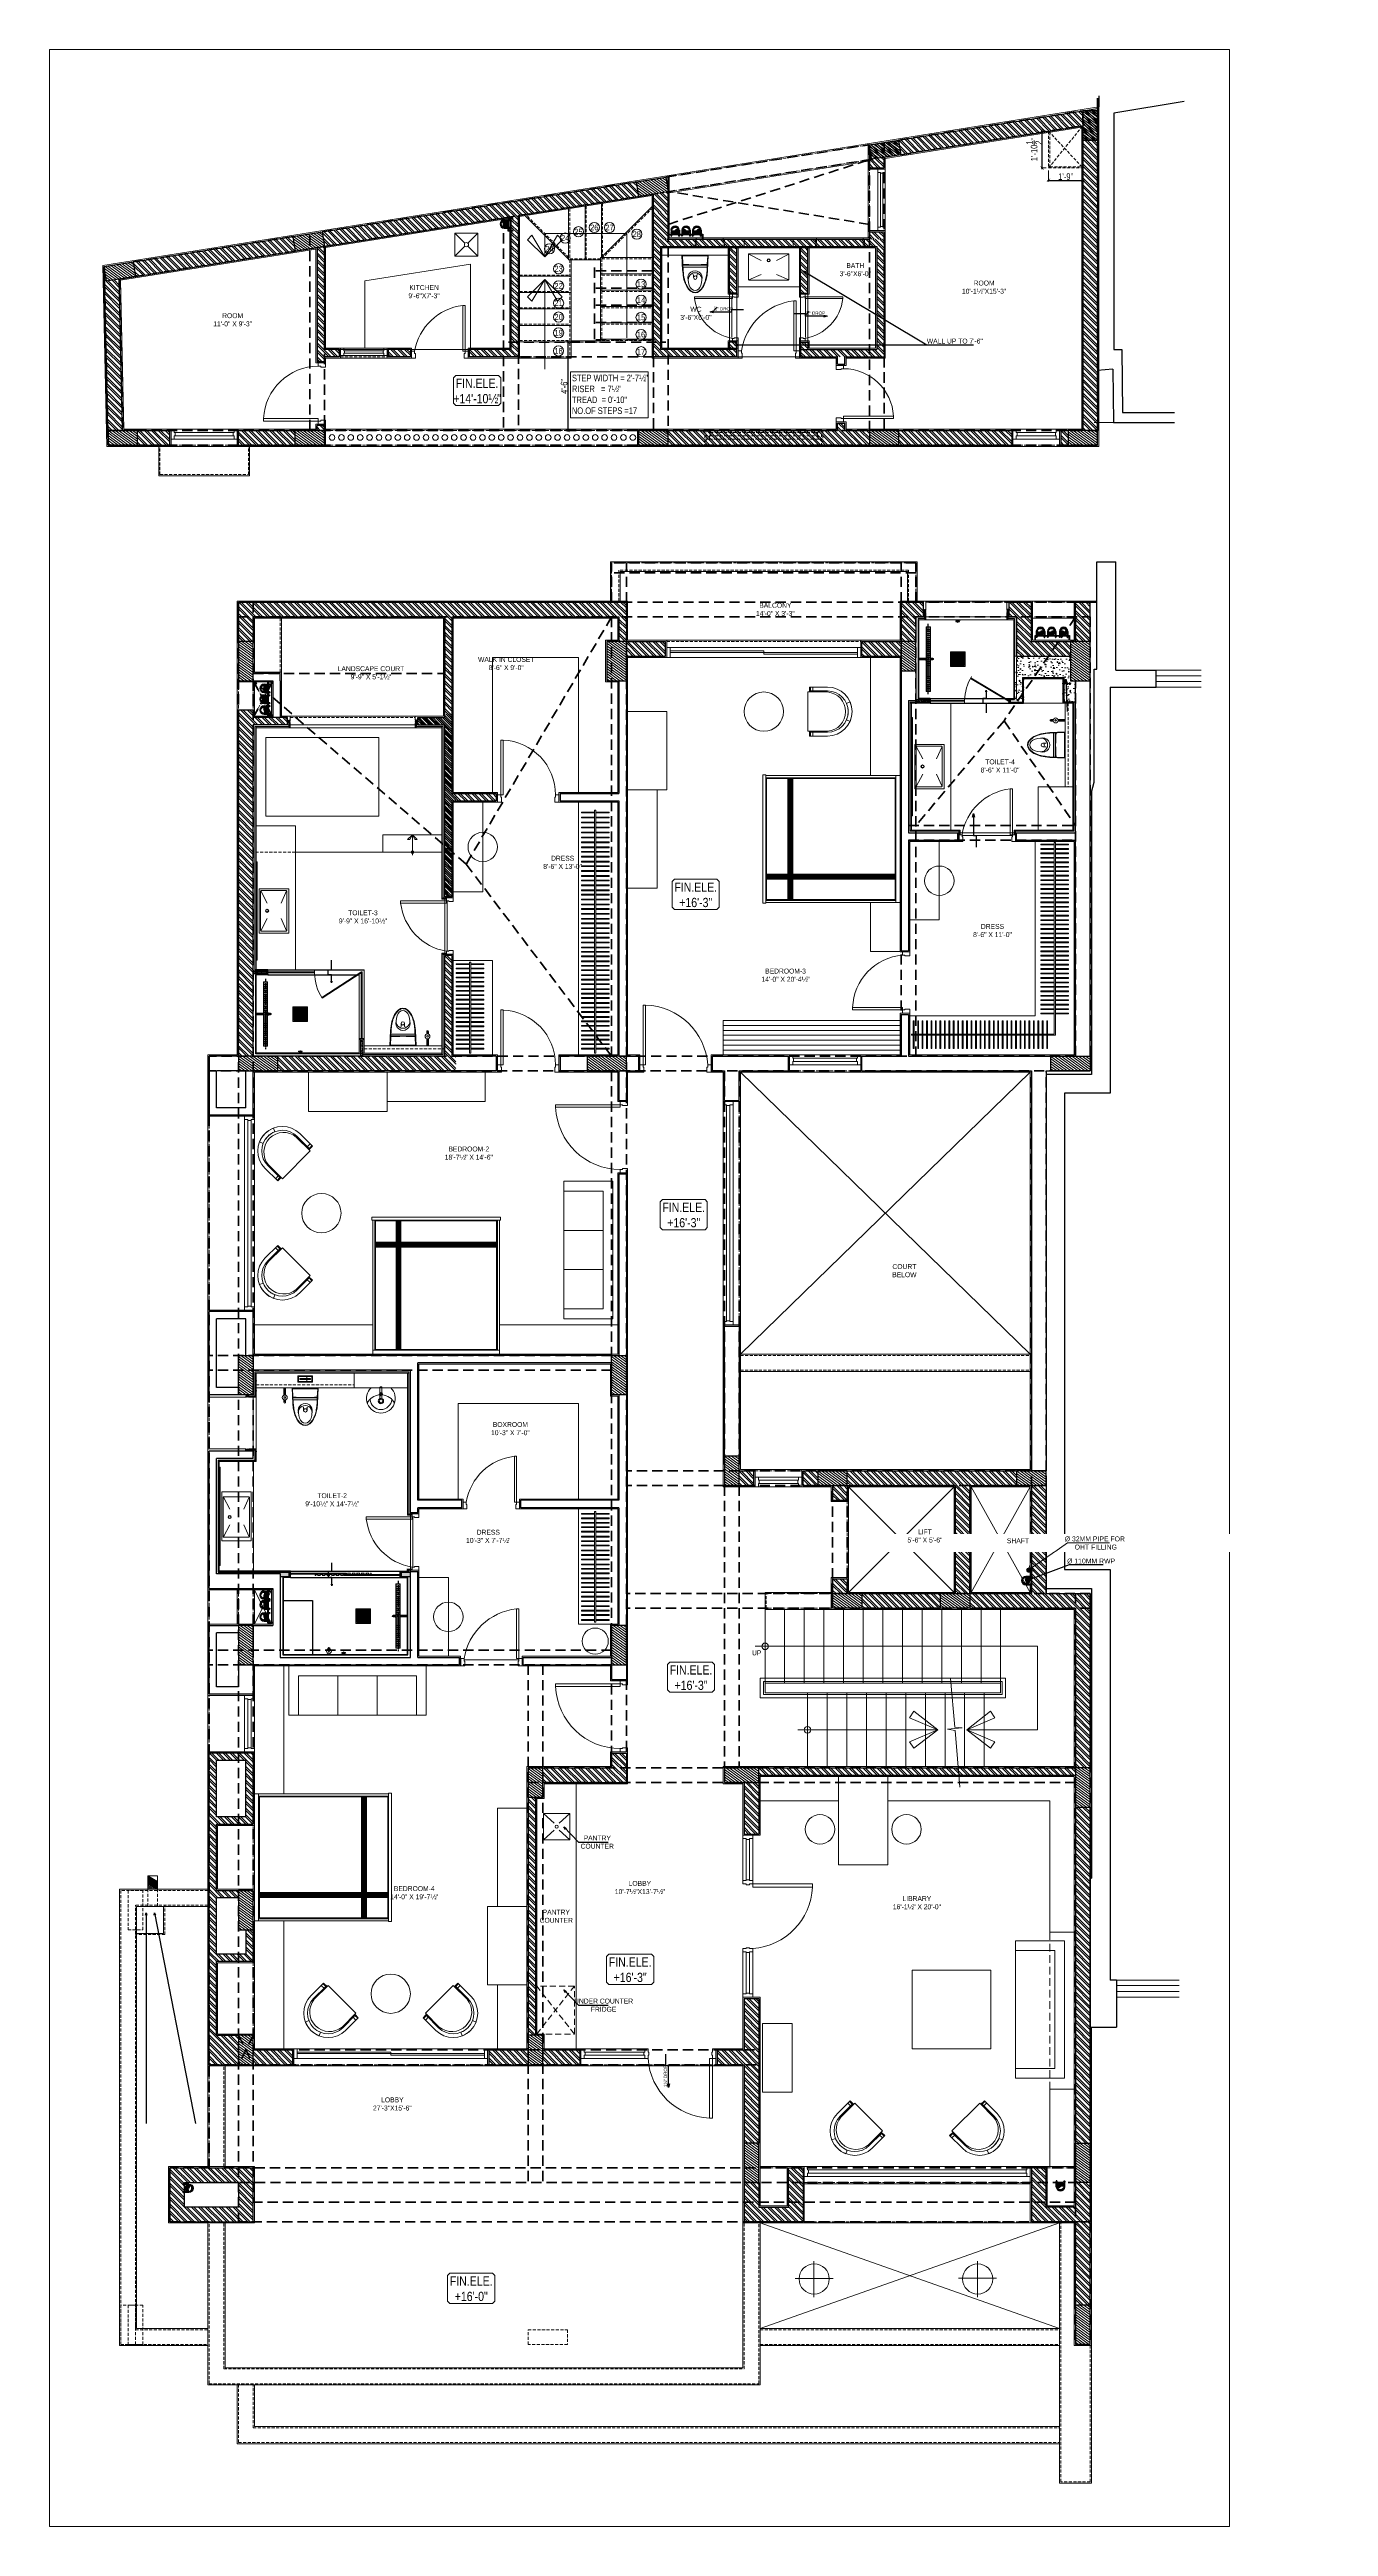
# Model space of a CAD drawing. Header units: inches. Extents: x -189347 to -188565, y -48525 to -47011.
import ezdxf

# ---------------------------------------------------------------- set-up
doc = ezdxf.new("R2010")
doc.units = ezdxf.units.IN
doc.header["$LTSCALE"] = 25
doc.header["$MEASUREMENT"] = 0
doc.header["$PDMODE"] = 3
for name, pattern in [('ACAD_ISO10W100', [18, 12, -3, 0, -3]), ('CENTER', [2, 1.25, -0.25, 0.25, -0.25]), ('CENTER2', [1.125, 0.75, -0.125, 0.125, -0.125]), ('DASHED2', [0.375, 0.25, -0.125]), ('HIDDEN', [0.375, 0.25, -0.125])]:
    doc.linetypes.add(name, pattern=pattern)
doc.layers.get('0').update_dxf_attribs({"lineweight": 0})
doc.layers.get('Defpoints').update_dxf_attribs({"lineweight": 0})
for name, color, linetype, lineweight in [('ANGLE SUPPORT', 7, 'Continuous', 30), ('c.line', 160, 'ACAD_ISO10W100', 25), ('COLUMN', 1, 'Continuous', 30), ('COLUMNHATCH', 8, 'Continuous', 0), ('CWS', 180, 'Continuous', 18), ('ELE', 7, 'Continuous', 15), ('elevation', 6, 'Continuous', 9), ('format', 7, 'Continuous', 25), ('FURNITURE', 251, 'Continuous', 0), ('GLASS', 7, 'Continuous', 9), ('hidden', 7, 'DASHED2', 5), ('KITCHEN', 7, 'Continuous', 5), ('LVL.', 214, 'Continuous', 13), ('LVL. TEXT', 22, 'Continuous', 5), ('PLASTER LINE', 1, 'Continuous', 5), ('PP--BEAM', 104, 'DASHED2', 40), ('PP-KITCHEN 1', 5, 'Continuous', 9), ('PP-OUTER', 180, 'Continuous', 18), ('PP-TOILET 1', 5, 'Continuous', 9), ('PP-TOILET 2', 5, 'Continuous', 9), ('PP-TOILET 3', 5, 'Continuous', 9), ('PP-TOILET 4', 5, 'Continuous', 9), ('PP-TOILET 5', 5, 'Continuous', 9), ('PP-TOILET 6', 5, 'Continuous', 9), ('PP-WALL', 7, 'Continuous', 30), ('SANITARY', 212, 'Continuous', 5), ('SANITARY TXT', 7, 'Continuous', 9), ('SEC HATCH', 7, 'Continuous', 5), ('SEC. HATCH', 8, 'Continuous', 0), ('sechatch', 8, 'Continuous', 0), ('SH - ANGLE SUPPORT', 7, 'Continuous', 30), ('SH- SWP', 1, 'Continuous', 15), ('SLOPE LINE', 30, 'Continuous', 5), ('STAIRCASE', 113, 'Continuous', 9), ('STONE', 7, 'Continuous', 9), ('swp', 1, 'Continuous', 20), ('TEXT', 7, 'Continuous', 13), ('TOILET ELE', 7, 'Continuous', 13), ('tree', 102, 'Continuous', 13), ('WIN', 22, 'Continuous', 0), ('WINDOW', 7, 'Continuous', 5), ('WORKING TEXT', 30, 'Continuous', 9), ('wwp', 3, 'Continuous', 20)]:
    doc.layers.add(name, color=color, linetype=linetype, lineweight=lineweight)
for name, color, linetype in [('SH - RWP', 140, 'Continuous'), ('SH- WWP', 92, 'Continuous'), ('tile', 170, 'Continuous')]:
    doc.layers.add(name, color=color, linetype=linetype)
doc.styles.add('ARIAL', font='Arial Narrow.ttf')
doc.styles.add('RAJ', font='Arial Narrow.ttf')
doc.styles.get("Standard").update_dxf_attribs({"font": 'Arial Narrow.ttf'})
doc.styles.add('WORKING', font='Arial Narrow.ttf', dxfattribs={"height": 4})
doc.dimstyles.new('SANDIM', dxfattribs={"dimtxt": 2, "dimasz": 0.75, "dimexe": 0.5, "dimexo": 0.375, "dimgap": 0.25, "dimtad": 0, "dimdec": 3, "dimzin": 3, "dimdsep": 46, "dimlunit": 4, "dimtxsty": 'ARIAL', "dimblk1": 'ARCHTICK', "dimblk2": 'ARCHTICK', "dimsah": 1, "dimcen": 0.09375, "dimdle": 0.5, "dimclrd": 256, "dimclre": 256, "dimclrt": 256, "dimadec": 0, "dimazin": 0, "dimtfac": 0.75, "dimtdec": 3, "dimtofl": 0, "dimtmove": 1, "dimatfit": 3, "dimldrblk": 'OPEN90', "dimfxl": 1, "dimtolj": 1, "dimtzin": 0, "dimarcsym": 0})
doc.dimstyles.new('WORKING', dxfattribs={"dimtxt": 3.5, "dimasz": 1.5, "dimexe": 0.75, "dimexo": 1.5, "dimgap": 0.25, "dimtad": 1, "dimdec": 3, "dimzin": 3, "dimdsep": 46, "dimlunit": 4, "dimtxsty": 'Standard', "dimblk1": 'ARCHTICK', "dimblk2": 'ARCHTICK', "dimsah": 1, "dimcen": 0.09375, "dimdle": 0.75, "dimclrd": 256, "dimclre": 256, "dimclrt": 256, "dimadec": 0, "dimazin": 0, "dimtfac": 1, "dimtdec": 3, "dimtofl": 0, "dimtmove": 1, "dimatfit": 3, "dimldrblk": 'OPEN30', "dimfxl": 1, "dimtolj": 1, "dimtzin": 0, "dimlwe": -1, "dimarcsym": 0})
doc.dimstyles.new('WORKING DIM', dxfattribs={"dimtxt": 4, "dimasz": 2.25, "dimexe": 1, "dimexo": 1, "dimgap": 0.5, "dimtad": 1, "dimzin": 3, "dimdsep": 46, "dimlunit": 4, "dimtxsty": 'RAJ', "dimblk1": 'ARCHTICK', "dimblk2": 'ARCHTICK', "dimsah": 1, "dimcen": 0.09375, "dimdle": 1, "dimclrd": 256, "dimclre": 256, "dimclrt": 256, "dimadec": 0, "dimazin": 0, "dimtfac": 0.75, "dimtofl": 0, "dimtmove": 1, "dimatfit": 3, "dimldrblk": 'OPEN30', "dimfxl": 1, "dimtolj": 1, "dimtzin": 0, "dimarcsym": 0})
pattern_1 = [(144.0500546, (-991.6263, -2979.5429), (-0.73384782, -1.011912732), [])]
pattern_2 = [(315, (1408.3737, -5979.543), (2.121320344, 2.121320344), []), (315, (1408.3737, -5980.957), (2.121320344, 2.121320344), [])]
pattern_3 = [(315, (1408.3737, -2979.543), (2.121320344, 2.121320344), []), (315, (1408.3737, -2980.957), (2.121320344, 2.121320344), [])]
pattern_4 = [(144.0500546, (1408.3737, -2979.5429), (-0.73384782, -1.011912732), [])]
pattern_5 = [(45, (208.4596, -885.54366), (-0.4419417382, 0.4419417382), []), (45, (208.9016, -885.54366), (-0.4419417382, 0.4419417382), [0.78125, -0.15625, 0, -0.15625])]
pattern_6 = [(45, (-188829.26, -47310.2797), (-0.4419417, 0.4419417), []), (45, (-188828.8181, -47310.2797), (-0.4419417, 0.4419417), [0.78125, -0.15625, 0, -0.15625])]
pattern_7 = [(45, (202.4596, -885.54366), (-0.4419417382, 0.4419417382), []), (45, (202.9016, -885.54366), (-0.4419417382, 0.4419417382), [0.78125, -0.15625, 0, -0.15625])]
pattern_8 = [(45, (-6.6133, -978.67235), (-0.4419417382, 0.4419417382), []), (45, (-6.17136, -978.67235), (-0.4419417382, 0.4419417382), [0.78125, -0.15625, 0, -0.15625])]
pattern_9 = [(45, (-189223.26, -47844.99526), (-0.4419417, 0.4419417), []), (45, (-189222.8181, -47844.99526), (-0.4419417, 0.4419417), [0.78125, -0.15625, 0, -0.15625])]
pattern_10 = [(45, (141.9624, -1374.74263), (-0.4419417382, 0.4419417382), []), (45, (142.40434, -1374.74263), (-0.4419417382, 0.4419417382), [0.78125, -0.15625, 0, -0.15625])]
pattern_11 = [(45, (-189202.76, -47891.74526), (-0.4419417, 0.4419417), []), (45, (-189202.3181, -47891.74526), (-0.4419417, 0.4419417), [0.78125, -0.15625, 0, -0.15625])]
pattern_12 = [(45, (-189201.26, -47844.99526), (-0.4419417, 0.4419417), []), (45, (-189200.8181, -47844.99526), (-0.4419417, 0.4419417), [0.78125, -0.15625, 0, -0.15625])]

# ---------------------------------------------------------------- blocks, each defined once
blk = doc.blocks.new('A$C5CF75EDE')
for p, q in [((-13.8, 1.1), (-12.2, 1.1)), ((-9.5, 7.3), (-6.2, 7.4)), ((-7.3, -7.4), (-7.3, 7.4)), ((-6.2, -7.4), (-6.2, 7.4)), ((0, 8), (0, -8)), ((-13.8, -1), (-12.2, -1))]:
    blk.add_line(p, q)
blk.add_lwpolyline([(-15.2, -4.2, 1.04786), (-15.2, 4.2, -0.349995)], format="xyb")
for points in [[(0, 8), (-9.5, 7.6)], [(-0.5, -7.7), (-0.5, 7.7), (-5.5, 7.4)], [(-0.5, -7.7), (-9.5, -7.3)], [(0, -8), (-9.5, -7.6)]]:
    blk.add_lwpolyline(points)
for centre, radius, start, end in [((-13.9, 0), 4.35, 252.8563, 107.1437), ((-13.8, 0.1), 1.04, 90, 270), ((-13.8, 0.1), 1.04, 303.9417, 56.0583), ((-12.2, 1.4), 0.313, 270, 0), ((82.4, 0), 88.3, 175.1618, 184.8294), ((-12.2, -1.3), 0.313, 0, 90)]:
    blk.add_arc(centre, radius, start, end)
at = {"extrusion": (0, 0, -1)}
for centre, major_axis, ratio, start_param, end_param in [((-8.1, 0), (-15, 0), 0.507145, -1.478917, 1.477723), ((-15.2, 0), (-6.47, 0.08), 0.641335, 4.704215, 7.845808)]:
    blk.add_ellipse(centre, major_axis=major_axis, ratio=ratio, start_param=start_param, end_param=end_param, dxfattribs=at)
blk.add_open_spline([(-9.5, -7.3), (-9.9, -7.3), (-10.3, -7.2), (-11.5, -7.1), (-12.2, -7), (-13.8, -6.8), (-14.5, -6.6), (-15.9, -6.2), (-16.5, -6), (-17.8, -5.5), (-18.4, -5.2), (-19.5, -4.6), (-19.9, -4.3), (-20.7, -3.7), (-21, -3.5), (-21.6, -2.9), (-21.8, -2.6), (-22.2, -2), (-22.4, -1.7), (-22.6, -1.1), (-22.7, -0.8), (-22.8, -0.2), (-22.8, 0.1), (-22.8, 0.7), (-22.7, 1), (-22.5, 1.6), (-22.3, 1.9), (-21.9, 2.5), (-21.7, 2.7), (-21.2, 3.3), (-20.9, 3.6), (-20.2, 4.1), (-19.9, 4.4), (-19.1, 4.9), (-18.6, 5.1), (-17.7, 5.5), (-17.2, 5.7), (-16.2, 6.1), (-15.6, 6.3), (-14.5, 6.6), (-13.9, 6.7), (-12.7, 6.9), (-12.1, 7), (-10.9, 7.2), (-10.2, 7.2), (-9.6, 7.3), (-9.5, 7.3), (-9.5, 7.3)], degree=3, knots=[1.662675, 1.662675, 1.662675, 1.662675, 1.74662, 1.74662, 1.907399, 1.907399, 2.068177, 2.068177, 2.228955, 2.228955, 2.389733, 2.389733, 2.550512, 2.550512, 2.679298, 2.679298, 2.808084, 2.808084, 2.93687, 2.93687, 3.065656, 3.065656, 3.194442, 3.194442, 3.323228, 3.323228, 3.452014, 3.452014, 3.5808, 3.5808, 3.709586, 3.709586, 3.838372, 3.838372, 3.967158, 3.967158, 4.095944, 4.095944, 4.22473, 4.22473, 4.353516, 4.353516, 4.482302, 4.482302, 4.611088, 4.611088, 4.619316, 4.619316, 4.619316, 4.619316])
blk = doc.blocks.new('_ArchTick')
at = {"color": 0, "linetype": 'ByBlock', "const_width": 0.15}
blk.add_lwpolyline([(-0.5, -0.5), (0.5, 0.5)], dxfattribs=at)
blk = doc.blocks.new('_Open30')
at = {"color": 0, "linetype": 'ByBlock', "lineweight": -2}
for p, q in [((-1, 0.27), (0, 0)), ((0, 0), (-1, -0.27)), ((0, 0), (-1, 0))]:
    blk.add_line(p, q, dxfattribs=at)
blk = doc.blocks.new('*D15')
at = {"layer": 'Defpoints', "color": 0, "ltscale": 30}
for p in [(-189019.7, -47189.4), (-189029.9, -47243.4), (-189016.7, -47243.4)]:
    blk.add_point(p, dxfattribs=at)
at = {"layer": 'TOILET ELE', "ltscale": 30}
for p, q in [((-189021.2, -47189.4), (-189030.6, -47189.4)), ((-189018.2, -47243.4), (-189030.6, -47243.4))]:
    blk.add_line(p, q, dxfattribs=at)
at = {"layer": 'TOILET ELE', "lineweight": -2, "ltscale": 30}
blk.add_line((-189029.9, -47188.6), (-189029.9, -47244.1), dxfattribs=at)
at = {"layer": 'TOILET ELE', "lineweight": -2, "ltscale": 30, "xscale": 2, "yscale": 2, "zscale": 2}
for p, rotation in [((-189029.9, -47189.4), 90), ((-189029.9, -47243.4), 270)]:
    blk.add_blockref('_ArchTick', p, dxfattribs=dict(at, rotation=rotation))
at = {"layer": 'TOILET ELE', "ltscale": 30, "insert": (-189032.2, -47216.4), "char_height": 4, "attachment_point": 5, "rotation": 90}
blk.add_mtext('\\A1;4\'-6"', dxfattribs=at)
blk = doc.blocks.new('*D16')
at = {"layer": 'Defpoints', "color": 0, "ltscale": 30}
for p in [(-188736.2, -47082.9), (-188715.2, -47082.9), (-188715.2, -47090.5)]:
    blk.add_point(p, dxfattribs=at)
at = {"layer": 'TOILET ELE', "ltscale": 30}
for p, q in [((-188736.2, -47084.4), (-188736.2, -47091.2)), ((-188715.2, -47084.4), (-188715.2, -47091.2))]:
    blk.add_line(p, q, dxfattribs=at)
at = {"layer": 'TOILET ELE', "lineweight": -2, "ltscale": 30}
blk.add_line((-188736.9, -47090.5), (-188714.4, -47090.5), dxfattribs=at)
at = {"layer": 'TOILET ELE', "lineweight": -2, "ltscale": 30, "xscale": 2, "yscale": 2, "zscale": 2, "rotation": 180}
blk.add_blockref('_ArchTick', (-188736.2, -47090.5), dxfattribs=at)
at = {"layer": 'TOILET ELE', "lineweight": -2, "ltscale": 30, "xscale": 2, "yscale": 2, "zscale": 2}
blk.add_blockref('_ArchTick', (-188715.2, -47090.5), dxfattribs=at)
at = {"layer": 'TOILET ELE', "ltscale": 30, "insert": (-188725.7, -47088.2), "char_height": 4, "attachment_point": 5}
blk.add_mtext('\\A1;1\'-9"', dxfattribs=at)
blk = doc.blocks.new('*D17')
at = {"layer": 'Defpoints', "color": 0, "ltscale": 30}
for p in [(-188740.1, -47060.4), (-188736.2, -47060.4), (-188736.2, -47082.9)]:
    blk.add_point(p, dxfattribs=at)
at = {"layer": 'TOILET ELE', "ltscale": 30}
for p, q in [((-188737.7, -47060.4), (-188740.8, -47060.4)), ((-188737.7, -47082.9), (-188740.8, -47082.9))]:
    blk.add_line(p, q, dxfattribs=at)
at = {"layer": 'TOILET ELE', "lineweight": -2, "ltscale": 30}
blk.add_line((-188740.1, -47083.6), (-188740.1, -47059.6), dxfattribs=at)
at = {"layer": 'TOILET ELE', "lineweight": -2, "ltscale": 30, "xscale": 2, "yscale": 2, "zscale": 2}
for p, rotation in [((-188740.1, -47060.4), 90), ((-188740.1, -47082.9), 270)]:
    blk.add_blockref('_ArchTick', p, dxfattribs=dict(at, rotation=rotation))
at = {"layer": 'TOILET ELE', "ltscale": 30, "insert": (-188745, -47071.6), "char_height": 4, "attachment_point": 5, "rotation": 90}
blk.add_mtext('\\A1;1\'-10{\\H1.000000x;\\S1/2;}"', dxfattribs=at)
blk = doc.blocks.new('TAP')
at = {"layer": 'SANITARY', "ltscale": 30}
for p, q in [((-0.5, -4.4), (-0.5, 0)), ((0, -4.4), (0, 0)), ((0.5, -4.4), (0.5, 0)), ((-0.5, -8.8), (-0.5, -7.3)), ((0, -8.8), (0, -7.4)), ((0.5, -8.8), (0.5, -7.3))]:
    blk.add_line(p, q, dxfattribs=at)
at = {"layer": 'SANITARY', "linetype": 'Continuous', "ltscale": 30}
for radius in [1.5, 0.5]:
    blk.add_circle((0, -5.9), radius, dxfattribs=at)
at = {"layer": 'SANITARY', "ltscale": 30}
blk.add_arc((0, -8.8), 0.5, 180, 0, dxfattribs=at)
blk = doc.blocks.new('RAIN SHOWER')
at = {"layer": 'SANITARY'}
h = blk.add_hatch(dxfattribs=at)
h.set_pattern_fill('HEX', color=256, scale=2, style=0)
h.paths.add_polyline_path([(-4, 4), (-4, -4), (4, -4), (4, 4)])
for points in [[(-4.5, 4.5), (4.5, 4.5), (4.5, -4.5), (-4.5, -4.5)], [(-4, 4), (4, 4), (4, -4), (-4, -4)]]:
    blk.add_lwpolyline(points, close=True, dxfattribs=at)
blk = doc.blocks.new('DR.ELE.')
at = {"ltscale": 30}
for p, q in [((-122458.5, 11414.7), (-122458.3, 11414.7)), ((-122458.5, 11414.5), (-122458.3, 11414.5)), ((-122458.3, 11415.6), (-122458.3, 11414.6)), ((-122458.3, 11413.6), (-122458.3, 11414.6)), ((-122458.1, 11415.6), (-122458.1, 11414.6)), ((-122458.1, 11413.6), (-122458.1, 11414.6)), ((-122457.5, 11415.5), (-122457.5, 11414.6)), ((-122457.5, 11413.7), (-122457.5, 11414.6)), ((-122457.3, 11416.2), (-122457.1, 11416.4)), ((-122457.3, 11416.2), (-122457.3, 11414.6)), ((-122457.3, 11413), (-122457.3, 11414.6)), ((-122457.3, 11413), (-122457.1, 11412.7)), ((-122457.1, 11416.4), (-122457.1, 11414.6)), ((-122457.1, 11412.7), (-122457.1, 11414.6))]:
    blk.add_line(p, q, dxfattribs=at)
for centre, start, end in [((-122458.5, 11414.6), 90, 180), ((-122458.5, 11414.6), 180, 270), ((-122458.2, 11415.6), 0, 180), ((-122458.2, 11413.6), 180, 0)]:
    blk.add_arc(centre, 0.125, start, end, dxfattribs=at)
for points in [[(-122457.3, 11415.5), (-122457.5, 11415.5), (-122457.6, 11415.3), (-122457.8, 11415.2), (-122457.9, 11415.2), (-122458.1, 11415.4)], [(-122457.3, 11413.7), (-122457.5, 11413.7), (-122457.6, 11413.9), (-122457.8, 11414), (-122457.9, 11414), (-122458.1, 11413.8)]]:
    blk.add_spline(points, degree=3, dxfattribs=at)
blk = doc.blocks.new('kgjrv')
at = {"layer": 'c.line', "linetype": 'CENTER2', "ltscale": 0.115}
blk.add_line((-187121.2, -28397.2), (-187121.2, -28440.1), dxfattribs=at)
at = {"layer": 'SANITARY', "color": 8, "ltscale": 30}
for p, q in [((-187120.4, -28400.3), (-187122, -28400.3)), ((-187122, -28400.6), (-187120.4, -28400.6)), ((-187120.4, -28401.5), (-187122, -28401.5)), ((-187122, -28401.8), (-187120.4, -28401.8)), ((-187120.4, -28402.7), (-187122, -28402.7)), ((-187122, -28403.1), (-187120.4, -28403.1)), ((-187120.4, -28403.9), (-187122, -28403.9)), ((-187122, -28404.3), (-187120.4, -28404.3)), ((-187120.4, -28405.1), (-187122, -28405.1)), ((-187122, -28405.5), (-187120.4, -28405.5)), ((-187120.4, -28406.4), (-187122, -28406.4)), ((-187122, -28406.7), (-187120.4, -28406.7)), ((-187120.4, -28407.6), (-187122, -28407.6)), ((-187122, -28407.9), (-187120.4, -28407.9)), ((-187120.4, -28408.8), (-187122, -28408.8)), ((-187122, -28409.1), (-187120.4, -28409.1)), ((-187120.4, -28410), (-187122, -28410)), ((-187122, -28410.3), (-187120.4, -28410.3)), ((-187120.4, -28411.2), (-187122, -28411.2)), ((-187122, -28411.5), (-187120.4, -28411.5)), ((-187120.4, -28412.4), (-187122, -28412.4)), ((-187122, -28412.7), (-187120.4, -28412.7)), ((-187120.4, -28413.6), (-187122, -28413.6)), ((-187122, -28414), (-187120.4, -28414)), ((-187120.4, -28414.8), (-187122, -28414.8)), ((-187122, -28415.2), (-187120.4, -28415.2)), ((-187120.4, -28416), (-187122, -28416)), ((-187122, -28416.4), (-187120.4, -28416.4)), ((-187120.4, -28417.3), (-187122, -28417.3)), ((-187122, -28417.6), (-187120.4, -28417.6)), ((-187120.4, -28418.5), (-187122, -28418.5)), ((-187122, -28418.8), (-187120.4, -28418.8)), ((-187120.4, -28419.7), (-187122, -28419.7)), ((-187122, -28420), (-187120.4, -28420)), ((-187120.4, -28420.9), (-187122, -28420.9)), ((-187122, -28421.2), (-187120.4, -28421.2)), ((-187120.4, -28422.1), (-187122, -28422.1)), ((-187122, -28422.4), (-187120.4, -28422.4)), ((-187120.4, -28423.3), (-187122, -28423.3)), ((-187122, -28423.6), (-187120.4, -28423.6)), ((-187120.4, -28424.5), (-187122, -28424.5)), ((-187122, -28424.9), (-187120.4, -28424.9)), ((-187120.4, -28425.7), (-187122, -28425.7)), ((-187122, -28426.1), (-187120.4, -28426.1)), ((-187120.4, -28426.9), (-187122, -28426.9)), ((-187122, -28427.3), (-187120.4, -28427.3)), ((-187120.4, -28428.2), (-187122, -28428.2)), ((-187122, -28428.5), (-187120.4, -28428.5)), ((-187120.4, -28429.4), (-187122, -28429.4)), ((-187122, -28429.7), (-187120.4, -28429.7)), ((-187120.4, -28430.6), (-187122, -28430.6)), ((-187122, -28430.9), (-187120.4, -28430.9)), ((-187120.4, -28431.8), (-187122, -28431.8)), ((-187122, -28432.1), (-187120.4, -28432.1)), ((-187120.4, -28433), (-187122, -28433)), ((-187122, -28433.3), (-187120.4, -28433.3)), ((-187120.4, -28434.2), (-187122, -28434.2)), ((-187122, -28434.5), (-187120.4, -28434.5)), ((-187120.4, -28435.4), (-187122, -28435.4)), ((-187122, -28435.8), (-187120.4, -28435.8)), ((-187120.4, -28436.6), (-187122, -28436.6)), ((-187122, -28437), (-187120.4, -28437))]:
    blk.add_line(p, q, dxfattribs=at)
for points in [[(-187119.9, -28438.3), (-187122.5, -28438.3), (-187122.5, -28398.9), (-187119.9, -28398.9)], [(-187120.1, -28438.1), (-187122.3, -28438.1), (-187122.3, -28399.2), (-187120.1, -28399.2)]]:
    blk.add_lwpolyline(points, close=True, dxfattribs=at)
for centre, start, end in [((-187122, -28400.5), 90, 270), ((-187122, -28401.7), 90, 270), ((-187122, -28402.9), 90, 270), ((-187122, -28404.1), 90, 270), ((-187120.4, -28400.5), 270, 90), ((-187120.4, -28401.7), 270, 90), ((-187120.4, -28402.9), 270, 90), ((-187120.4, -28404.1), 270, 90), ((-187122, -28405.3), 90, 270), ((-187122, -28406.5), 90, 270), ((-187122, -28407.7), 90, 270), ((-187122, -28408.9), 90, 270), ((-187122, -28410.2), 90, 270), ((-187122, -28411.4), 90, 270), ((-187122, -28412.6), 90, 270), ((-187122, -28413.8), 90, 270), ((-187122, -28415), 90, 270), ((-187122, -28416.2), 90, 270), ((-187122, -28417.4), 90, 270), ((-187122, -28418.6), 90, 270), ((-187122, -28419.8), 90, 270), ((-187120.4, -28405.3), 270, 90), ((-187120.4, -28406.5), 270, 90), ((-187120.4, -28407.7), 270, 90), ((-187120.4, -28408.9), 270, 90), ((-187120.4, -28410.2), 270, 90), ((-187120.4, -28411.4), 270, 90), ((-187120.4, -28412.6), 270, 90), ((-187120.4, -28413.8), 270, 90), ((-187120.4, -28415), 270, 90), ((-187120.4, -28416.2), 270, 90), ((-187120.4, -28417.4), 270, 90), ((-187120.4, -28418.6), 270, 90), ((-187120.4, -28419.8), 270, 90), ((-187122, -28421.1), 90, 270), ((-187122, -28422.3), 90, 270), ((-187122, -28423.5), 90, 270), ((-187122, -28424.7), 90, 270), ((-187122, -28425.9), 90, 270), ((-187122, -28427.1), 90, 270), ((-187122, -28428.3), 90, 270), ((-187122, -28429.5), 90, 270), ((-187122, -28430.7), 90, 270), ((-187122, -28432), 90, 270), ((-187122, -28433.2), 90, 270), ((-187122, -28434.4), 90, 270), ((-187120.4, -28421.1), 270, 90), ((-187120.4, -28422.3), 270, 90), ((-187120.4, -28423.5), 270, 90), ((-187120.4, -28424.7), 270, 90), ((-187120.4, -28425.9), 270, 90), ((-187120.4, -28427.1), 270, 90), ((-187120.4, -28428.3), 270, 90), ((-187120.4, -28429.5), 270, 90), ((-187120.4, -28430.7), 270, 90), ((-187120.4, -28432), 270, 90), ((-187120.4, -28433.2), 270, 90), ((-187120.4, -28434.4), 270, 90), ((-187122, -28435.6), 90, 270), ((-187122, -28436.8), 90, 270), ((-187120.4, -28435.6), 270, 90), ((-187120.4, -28436.8), 270, 90)]:
    blk.add_arc(centre, 0.167, start, end, dxfattribs=at)
blk = doc.blocks.new('ACTUATOR')
at = {"layer": 'SANITARY', "ltscale": 30}
for p, q in [((-4.5, -2), (-4.5, 2)), ((4.5, 2), (-4.5, 2)), ((-4, -1.5), (-4, 1.5)), ((4, 1.5), (-4, 1.5)), ((-3.2, -0.3), (-3.2, 0.2)), ((-3.2, 0.2), (3.3, 0.2)), ((1, -1.5), (1, 1.5)), ((3.3, -0.3), (3.3, 0.2)), ((4, -1.5), (4, 1.5)), ((4.5, -2), (4.5, 2)), ((4.5, -2), (-4.5, -2)), ((4, -1.5), (-4, -1.5)), ((-3.2, -0.3), (3.3, -0.3))]:
    blk.add_line(p, q, dxfattribs=at)
blk = doc.blocks.new('ythth')
at = {"layer": 'SANITARY', "ltscale": 30}
for p, q in [((3400299.3, -866620.5), (3400299.3, -866624.5)), ((3400299.3, -866620.5), (3400308.3, -866620.5)), ((3400299.8, -866621), (3400299.8, -866624)), ((3400299.8, -866621), (3400307.8, -866621)), ((3400299.8, -866624), (3400307.8, -866624)), ((3400300.5, -866622.2), (3400300.5, -866622.7)), ((3400302.8, -866622.2), (3400300.5, -866622.2)), ((3400302.8, -866622.7), (3400300.5, -866622.7)), ((3400307, -866622.2), (3400307, -866622.7)), ((3400307.8, -866621), (3400307.8, -866624)), ((3400308.3, -866620.5), (3400308.3, -866624.5))]:
    blk.add_line(p, q, dxfattribs=at)
at = {"layer": 'SANITARY', "rotation": 180}
blk.add_blockref('ACTUATOR', (3400303.8, -866622.5), dxfattribs=at)
blk = doc.blocks.new('HANFSHOWER')
at = {"layer": 'SANITARY', "linetype": 'Continuous', "ltscale": 30}
for p, q in [((317150.4, -97441.7), (317150.4, -97441.1)), ((317150.9, -97441.6), (317150.9, -97440.8)), ((317150.9, -97441.6), (317150.9, -97441.6)), ((317151.4, -97441.7), (317151.4, -97441.1))]:
    blk.add_line(p, q, dxfattribs=at)
at = {"layer": 'SANITARY', "ltscale": 30}
for p, q in [((317150.4, -97444.9), (317150.4, -97444.5)), ((317151.4, -97444.9), (317151.4, -97444.5))]:
    blk.add_line(p, q, dxfattribs=at)
at = {"layer": 'SANITARY', "linetype": 'Continuous', "ltscale": 30}
for radius in [1.5, 0.5]:
    blk.add_circle((317150.9, -97443.1), radius, dxfattribs=at)
at = {"layer": 'SANITARY', "ltscale": 30}
blk.add_arc((317150.9, -97444.9), 0.5, 180, 0, dxfattribs=at)
blk = doc.blocks.new('A$C18BE6784')
at = {"layer": 'SANITARY'}
for points in [[(0.205, 0.386), (0.07, 0.386, 0.676244), (0.221, 0, 0.676244)], [(0.235, 0.312), (0.235, 0.39, 0.414214), (0.223, 0.403), (0.22, 0.403), (0.218, 0.403, 0.414214), (0.205, 0.39), (0.205, 0.312)], [(0.235, 0.386), (0.37, 0.386, -0.676244), (0.219, 0, -0.676244)], [(0.205, 0.224), (0.205, 0.269, -0.414214)], [(0.235, 0.224), (0.235, 0.269, 0.414214)]]:
    blk.add_lwpolyline(points, format="xyb", dxfattribs=at)
for centre, radius in [((0.22, 0.185), 0.0411), ((0.22, 0.291), 0.0264), ((0.22, 0.185), 0.0264), ((0.22, 0.291), 0.0116)]:
    blk.add_circle(centre, radius, dxfattribs=at)
for centre, radius, start, end in [((0.213, 0.058), 0.22, 93.959, 155.0094), ((0.223, 0.223), 0.17, 184.521, 269.5061), ((0.217, 0.223), 0.17, 270.4939, 355.479), ((0.228, 0.058), 0.22, 24.9906, 86.041)]:
    blk.add_arc(centre, radius, start, end, dxfattribs=at)
blk = doc.blocks.new('BGJ')
at = {"layer": 'SANITARY', "ltscale": 30}
for p, q in [((-182139.6, -47404.2), (-182133.5, -47410.3)), ((-182139.6, -47404.2), (-182133.5, -47410.3)), ((-182125.6, -47404.2), (-182131.7, -47410.3)), ((-182125.6, -47404.2), (-182131.7, -47410.3)), ((-182133.5, -47412.1), (-182139.6, -47418.2)), ((-182133.5, -47412.1), (-182139.6, -47418.2)), ((-182131.7, -47412.1), (-182125.6, -47418.2)), ((-182131.7, -47412.1), (-182125.6, -47418.2))]:
    blk.add_line(p, q, dxfattribs=at)
blk.add_lwpolyline([(-182139.6, -47404.2), (-182125.6, -47404.2), (-182125.6, -47418.2), (-182139.6, -47418.2)], close=True, dxfattribs=at)
blk.add_lwpolyline([(-182139.6, -47404.2), (-182125.6, -47404.2), (-182125.6, -47418.2), (-182139.6, -47418.2)], close=True, dxfattribs=at)
blk.add_circle((-182132.6, -47411.2), 1.29, dxfattribs=at)
blk.add_circle((-182132.6, -47411.2), 1.29, dxfattribs=at)
blk = doc.blocks.new('wb.')
at = {"layer": 'SANITARY', "ltscale": 30}
for p, q in [((-188919.4, -47135.5, -3021.4), (-188911.9, -47139.5, -3021.4)), ((-188919.4, -47151.3, -3021.4), (-188911.9, -47148, -3021.4)), ((-188895, -47135.5, -3021.4), (-188902.5, -47139.5, -3021.4)), ((-188895, -47151.3, -3021.4), (-188902.5, -47148, -3021.4))]:
    blk.add_line(p, q, dxfattribs=at)
blk.add_lwpolyline([(-188895.3, -47151.4), (-188919.1, -47151.4, -0.414214), (-188919.6, -47150.9), (-188919.6, -47135.9, -0.414214), (-188919.1, -47135.4), (-188895.3, -47135.4, -0.414214), (-188894.8, -47135.9), (-188894.8, -47150.9, -0.414214)], format="xyb", close=True, dxfattribs=at)
for radius in [0.971, 0.721]:
    blk.add_circle((-188907.2, -47139.4), radius, dxfattribs=at)
blk = doc.blocks.new('door')
at = {"layer": 'WIN'}
for points in [[(-188890.4, -47194.6), (-188890.4, -47164.1), (-188891.9, -47164.1), (-188891.9, -47194.6)], [(-188925.9, -47194.6), (-188923.9, -47194.6), (-188923.9, -47196.1), (-188923.4, -47196.1), (-188923.4, -47199.1), (-188923.9, -47199.1), (-188923.9, -47199.1), (-188925.9, -47199.1)], [(-188888.4, -47194.6), (-188890.4, -47194.6), (-188890.4, -47196.1), (-188890.9, -47196.1), (-188890.9, -47199.1), (-188890.4, -47199.1), (-188890.4, -47199.1), (-188888.4, -47199.1)]]:
    blk.add_lwpolyline(points, close=True, dxfattribs=at)
blk.add_arc((-188887.6, -47200.7), 36.8, 96.7084, 170.4863, dxfattribs=at)
blk = doc.blocks.new('*X11')
at = {"color": 0}
for p, q in [((113.6, 341.5), (113.7, 341.6)), ((113.7, 341.4), (114.3, 342)), ((113.8, 341.4), (114.3, 341.8)), ((113.9, 341.3), (114.3, 341.7)), ((114, 341.2), (114.3, 341.5)), ((114.1, 341.1), (114.3, 341.3)), ((114.2, 341), (114.3, 341.1)), ((114.3, 340.9), (114.3, 340.9))]:
    blk.add_line(p, q, dxfattribs=at)
blk = doc.blocks.new('rwp')
at = {"layer": 'SH - RWP', "lineweight": 30}
h = blk.add_hatch(color=256, dxfattribs=at)
edge = h.paths.add_edge_path()
edge.add_ellipse((-188950.1, -47122.3), major_axis=(1.13, -1.13), ratio=1, start_angle=96.3386, end_angle=173.6614, ccw=False)
edge.add_ellipse((-188951.1, -47121.1), major_axis=(-1.41, -1.41), ratio=1, start_angle=-45, end_angle=135, ccw=False)
edge.add_ellipse((-188952.1, -47119.8), major_axis=(-1.13, -1.13), ratio=1, start_angle=6.3386, end_angle=83.6614)
at = {"layer": 'SH - ANGLE SUPPORT'}
for p, q in [((-188953.9, -47123.7, -967.9), (-188953.9, -47123.7, -967.9)), ((-188953.9, -47123.7, -967.9), (-188953.9, -47123.8, -967.9)), ((-188953.9, -47123.7, -967.9), (-188953.9, -47123.7, -967.9)), ((-188953.9, -47123.7, -967.9), (-188953.9, -47123.8, -967.9)), ((-188953.9, -47123.8, -967.9), (-188953.9, -47124.1, -967.9)), ((-188953.2, -47123.8, -967.9), (-188953.9, -47123.8, -967.9)), ((-188953.9, -47123.8, -967.9), (-188953.9, -47124.1, -967.9)), ((-188953.2, -47123.8, -967.9), (-188953.9, -47123.8, -967.9)), ((-188953.9, -47124.1, -967.9), (-188953.8, -47124.2, -967.9)), ((-188953.9, -47124.1, -967.9), (-188953.8, -47124.2, -967.9)), ((-188953.2, -47124.2, -967.9), (-188953.8, -47124.2, -967.9)), ((-188953.2, -47124.2, -967.9), (-188953.8, -47124.2, -967.9)), ((-188953.7, -47121, -967.9), (-188953.7, -47123.4, -967.9)), ((-188953.7, -47121, -967.9), (-188953.7, -47123.4, -967.9)), ((-188953.7, -47121.7, -967.9), (-188953.3, -47121.7, -967.9)), ((-188953.7, -47121.7, -967.9), (-188953.3, -47121.7, -967.9)), ((-188953.3, -47122.2, -967.9), (-188953.7, -47122.2, -967.9)), ((-188953.3, -47122.2, -967.9), (-188953.7, -47122.2, -967.9)), ((-188953.7, -47124.5, -967.9), (-188953.7, -47124.2, -967.9)), ((-188953.7, -47124.5, -967.9), (-188953.7, -47124.2, -967.9)), ((-188953.7, -47124.5, -967.9), (-188953.6, -47124.6, -967.9)), ((-188953.7, -47124.5, -967.9), (-188953.6, -47124.6, -967.9)), ((-188953.6, -47123.8, -967.9), (-188953.6, -47124, -967.9)), ((-188953.6, -47123.8, -967.9), (-188953.6, -47124, -967.9)), ((-188953.4, -47124.6, -967.9), (-188953.6, -47124.6, -967.9)), ((-188953.4, -47124.6, -967.9), (-188953.6, -47124.6, -967.9)), ((-188953.4, -47124, -967.9), (-188953.4, -47123.8, -967.9)), ((-188953.4, -47124, -967.9), (-188953.4, -47123.8, -967.9)), ((-188953.3, -47124.5, -967.9), (-188953.4, -47124.6, -967.9)), ((-188953.3, -47124.5, -967.9), (-188953.4, -47124.6, -967.9)), ((-188953.3, -47121.1, -967.9), (-188953.3, -47123.4, -967.9)), ((-188953.3, -47121.1, -967.9), (-188953.3, -47123.4, -967.9)), ((-188953.3, -47124.5, -967.9), (-188953.3, -47124.2, -967.9)), ((-188953.3, -47124.5, -967.9), (-188953.3, -47124.2, -967.9)), ((-188953.1, -47123.7, -967.9), (-188953.2, -47123.8, -967.9)), ((-188953.1, -47123.7, -967.9), (-188953.2, -47123.8, -967.9)), ((-188953.2, -47123.8, -967.9), (-188953.2, -47124.1, -967.9)), ((-188953.2, -47123.8, -967.9), (-188953.2, -47124.1, -967.9)), ((-188953.2, -47124.1, -967.9), (-188953.2, -47124.2, -967.9)), ((-188953.2, -47124.1, -967.9), (-188953.2, -47124.2, -967.9)), ((-188953.1, -47123.7, -967.9), (-188953.1, -47123.7, -967.9)), ((-188953.1, -47123.7, -967.9), (-188953.1, -47123.7, -967.9)), ((-188949.1, -47123.7, -967.9), (-188949, -47123.8, -967.9)), ((-188949.1, -47123.7, -967.9), (-188949.1, -47123.7, -967.9)), ((-188949.1, -47123.7, -967.9), (-188949, -47123.8, -967.9)), ((-188949.1, -47123.7, -967.9), (-188949.1, -47123.7, -967.9)), ((-188949, -47123.8, -967.9), (-188949, -47124.1, -967.9)), ((-188949, -47123.8, -967.9), (-188948.3, -47123.8, -967.9)), ((-188949, -47123.8, -967.9), (-188949, -47124.1, -967.9)), ((-188949, -47123.8, -967.9), (-188948.3, -47123.8, -967.9)), ((-188949, -47124.1, -967.9), (-188949, -47124.2, -967.9)), ((-188949, -47124.1, -967.9), (-188949, -47124.2, -967.9)), ((-188949, -47124.2, -967.9), (-188948.4, -47124.2, -967.9)), ((-188949, -47124.2, -967.9), (-188948.4, -47124.2, -967.9)), ((-188948.9, -47122.2, -967.9), (-188948.5, -47122.2, -967.9)), ((-188948.9, -47122.2, -967.9), (-188948.5, -47122.2, -967.9)), ((-188948.9, -47122.2, -967.9), (-188948.5, -47122.2, -967.9)), ((-188948.9, -47122.2, -967.9), (-188948.5, -47122.2, -967.9)), ((-188948.8, -47121.1, -967.9), (-188948.8, -47123.4, -967.9)), ((-188948.8, -47121.1, -967.9), (-188948.8, -47123.4, -967.9)), ((-188948.5, -47121.7, -967.9), (-188948.8, -47121.7, -967.9)), ((-188948.5, -47121.7, -967.9), (-188948.8, -47121.7, -967.9)), ((-188948.5, -47121.7, -967.9), (-188948.8, -47121.7, -967.9)), ((-188948.5, -47121.7, -967.9), (-188948.8, -47121.7, -967.9)), ((-188948.8, -47124, -967.9), (-188948.8, -47123.8, -967.9)), ((-188948.8, -47124, -967.9), (-188948.8, -47123.8, -967.9)), ((-188948.8, -47124.5, -967.9), (-188948.8, -47124.2, -967.9)), ((-188948.8, -47124.5, -967.9), (-188948.8, -47124.2, -967.9)), ((-188948.8, -47124.5, -967.9), (-188948.8, -47124.6, -967.9)), ((-188948.8, -47124.5, -967.9), (-188948.8, -47124.6, -967.9)), ((-188948.8, -47124.6, -967.9), (-188948.6, -47124.6, -967.9)), ((-188948.8, -47124.6, -967.9), (-188948.6, -47124.6, -967.9)), ((-188948.6, -47123.8, -967.9), (-188948.6, -47124, -967.9)), ((-188948.6, -47123.8, -967.9), (-188948.6, -47124, -967.9)), ((-188948.5, -47124.5, -967.9), (-188948.6, -47124.6, -967.9)), ((-188948.5, -47124.5, -967.9), (-188948.6, -47124.6, -967.9)), ((-188948.5, -47121, -967.9), (-188948.5, -47123.4, -967.9)), ((-188948.5, -47121, -967.9), (-188948.5, -47123.4, -967.9)), ((-188948.5, -47124.5, -967.9), (-188948.5, -47124.2, -967.9)), ((-188948.5, -47124.5, -967.9), (-188948.5, -47124.2, -967.9)), ((-188948.3, -47124.1, -967.9), (-188948.4, -47124.2, -967.9)), ((-188948.3, -47124.1, -967.9), (-188948.4, -47124.2, -967.9)), ((-188948.3, -47123.7, -967.9), (-188948.3, -47123.7, -967.9)), ((-188948.3, -47123.7, -967.9), (-188948.3, -47123.8, -967.9)), ((-188948.3, -47123.7, -967.9), (-188948.3, -47123.7, -967.9)), ((-188948.3, -47123.7, -967.9), (-188948.3, -47123.8, -967.9)), ((-188948.3, -47123.8, -967.9), (-188948.3, -47124.1, -967.9)), ((-188948.3, -47123.8, -967.9), (-188948.3, -47124.1, -967.9))]:
    blk.add_line(p, q, dxfattribs=at)
at = {"layer": 'SH - ANGLE SUPPORT', "lineweight": 30, "ltscale": 30}
for radius, start, end in [(2.57, 1.0363, 178.9637), (2.57, 1.0363, 178.9637), (2.25, 358.9649, 180.8913), (2.25, 358.9649, 180.8913)]:
    blk.add_arc((-188951.1, -47121, -967.9), radius, start, end, dxfattribs=at)
at = {"layer": 'SH - ANGLE SUPPORT', "extrusion": (0, 0, -1)}
for centre, major_axis, start_param, end_param in [((-188953.1, -47123.4, -967.9), (0.748, -0.748), 3.391711, 3.722963), ((-188953.1, -47123.4, -967.9), (0.748, -0.748), 3.391711, 3.722963), ((-188953.8, -47121.9, -967.9), (0.55, -0.55), 0.163266, 0.60927), ((-188953.8, -47121.9, -967.9), (0.55, -0.55), 0.163266, 0.60927), ((-188953.8, -47122.2, -967.9), (0.55, -0.55), 0.163266, 0.60927), ((-188953.8, -47122.2, -967.9), (0.55, -0.55), 0.163266, 0.60927), ((-188953.8, -47122.4, -967.9), (0.55, 0.55), 1.734062, 2.180066), ((-188953.8, -47122.4, -967.9), (0.55, 0.55), 1.734062, 2.180066), ((-188952.8, -47123.3, -967.9), (0.674, -0.674), 3.304859, 3.314801), ((-188952.8, -47123.3, -967.9), (0.674, -0.674), 3.304859, 3.314801), ((-188952.8, -47123.6, -967.9), (0.674, 0.674), 4.875655, 4.885597), ((-188952.8, -47123.6, -967.9), (0.674, 0.674), 4.875655, 4.885597), ((-188952.8, -47123.8, -967.9), (0.674, 0.674), 4.875655, 4.885597), ((-188952.8, -47123.8, -967.9), (0.674, 0.674), 4.875655, 4.885597), ((-188949, -47124, -967.9), (0.184, 0.184), 1.061026, 1.819613), ((-188949, -47124, -967.9), (0.184, 0.184), 1.061026, 1.819613), ((-188948.5, -47124, -967.9), (0.184, -0.184), 1.317026, 2.080566), ((-188948.5, -47124, -967.9), (0.184, -0.184), 1.317026, 2.080566), ((-188948.4, -47124, -967.9), (0.317, 0.317), 2.957247, 3.531377), ((-188948.4, -47124, -967.9), (0.317, 0.317), 2.957247, 3.531377), ((-188948.4, -47124.1, -967.9), (0.32, 0.32), 2.954779, 3.562598), ((-188948.4, -47124.1, -967.9), (0.32, 0.32), 2.954779, 3.562598), ((-188948.4, -47124.1, -967.9), (0.361, -0.361), 1.329768, 1.678717), ((-188948.4, -47124.1, -967.9), (0.361, -0.361), 1.329768, 1.678717), ((-188948.5, -47124.1, -967.9), (0.361, -0.361), 1.329768, 1.608854), ((-188948.5, -47124.1, -967.9), (0.361, -0.361), 1.329768, 1.608854), ((-188948.8, -47124, -967.9), (0.157, -0.157), -0.658117, 0.167445), ((-188948.8, -47124, -967.9), (0.157, -0.157), -0.658117, 0.167445), ((-188948.4, -47124, -967.9), (0.25, 0.25), 3.071035, 3.556541), ((-188948.3, -47123.8, -967.9), (0.361, -0.361), 1.329768, 1.540799), ((-188948.4, -47124, -967.9), (0.25, 0.25), 3.071035, 3.556541), ((-188948.3, -47123.8, -967.9), (0.361, -0.361), 1.329768, 1.540799), ((-188948.7, -47124.6, -967.9), (0.134, 0.134), 5.728383, 6.607487), ((-188948.7, -47124.6, -967.9), (0.134, 0.134), 5.728383, 6.607487), ((-188948.7, -47124.6, -967.9), (0.0705, 0.0705), 5.845023, 6.635132), ((-188948.7, -47124.7, -967.9), (0.135, -0.135), 4.157023, 5.034816), ((-188948.7, -47124.6, -967.9), (0.0705, 0.0705), 5.845023, 6.635132), ((-188948.7, -47124.7, -967.9), (0.135, -0.135), 4.157023, 5.034816), ((-188948.8, -47124.8, -967.9), (0.171, -0.171), 4.117982, 4.309007), ((-188948.8, -47124.8, -967.9), (0.171, -0.171), 4.117982, 4.309007), ((-188948.3, -47124, -967.9), (0.184, -0.184), 1.32198, 2.080566), ((-188948.3, -47124, -967.9), (0.184, -0.184), 1.32198, 2.080566), ((-188948.6, -47124.5, -967.9), (0.171, 0.171), 5.688779, 5.971834), ((-188948.6, -47124.5, -967.9), (0.171, 0.171), 5.688779, 5.971834), ((-188948.7, -47124.6, -967.9), (0.171, 0.171), 5.688779, 6.270402), ((-188948.7, -47124.6, -967.9), (0.171, 0.171), 5.688779, 6.270402)]:
    blk.add_ellipse(centre, major_axis=major_axis, ratio=1, start_param=start_param, end_param=end_param, dxfattribs=at)
at = {"layer": 'SH - ANGLE SUPPORT'}
for centre, major_axis, start_param, end_param in [((-188953.9, -47124, -967.9), (-0.184, -0.184), 1.32198, 2.080566), ((-188953.9, -47124, -967.9), (-0.184, -0.184), 1.32198, 2.080566), ((-188953.6, -47124.5, -967.9), (-0.171, 0.171), 5.688779, 5.971834), ((-188953.6, -47124.5, -967.9), (-0.171, 0.171), 5.688779, 5.971834), ((-188953.5, -47124.6, -967.9), (-0.171, 0.171), 5.688779, 6.270402), ((-188953.5, -47124.6, -967.9), (-0.171, 0.171), 5.688779, 6.270402), ((-188953.4, -47124, -967.9), (-0.157, -0.157), -0.658117, 0.167445), ((-188953.4, -47124, -967.9), (-0.157, -0.157), -0.658117, 0.167445), ((-188953.9, -47123.8, -967.9), (-0.361, -0.361), 1.329768, 1.540799), ((-188953.9, -47123.8, -967.9), (-0.361, -0.361), 1.329768, 1.540799), ((-188953.5, -47124.6, -967.9), (-0.134, 0.134), 5.728383, 6.607487), ((-188953.5, -47124.6, -967.9), (-0.134, 0.134), 5.728383, 6.607487), ((-188953.5, -47124.7, -967.9), (-0.135, -0.135), 4.157023, 5.034816), ((-188953.5, -47124.7, -967.9), (-0.135, -0.135), 4.157023, 5.034816), ((-188953.6, -47124, -967.9), (-0.184, -0.184), 1.317026, 2.080566), ((-188953.6, -47124, -967.9), (-0.184, -0.184), 1.317026, 2.080566), ((-188953.8, -47124, -967.9), (-0.317, 0.317), 2.957247, 3.531377), ((-188953.8, -47124, -967.9), (-0.25, 0.25), 3.071035, 3.556541), ((-188953.8, -47124, -967.9), (-0.317, 0.317), 2.957247, 3.531377), ((-188953.8, -47124, -967.9), (-0.25, 0.25), 3.071035, 3.556541), ((-188953.8, -47124.1, -967.9), (-0.32, 0.32), 2.954779, 3.562598), ((-188953.8, -47124.1, -967.9), (-0.32, 0.32), 2.954779, 3.562598), ((-188953.7, -47124.1, -967.9), (-0.361, -0.361), 1.329768, 1.678717), ((-188953.7, -47124.1, -967.9), (-0.361, -0.361), 1.329768, 1.678717), ((-188953.4, -47124.6, -967.9), (-0.0705, 0.0705), 5.845023, 6.635132), ((-188953.7, -47124.1, -967.9), (-0.361, -0.361), 1.329768, 1.608854), ((-188953.4, -47124.6, -967.9), (-0.0705, 0.0705), 5.845023, 6.635132), ((-188953.7, -47124.1, -967.9), (-0.361, -0.361), 1.329768, 1.608854), ((-188953.4, -47124.8, -967.9), (-0.171, -0.171), 4.117982, 4.309007), ((-188953.4, -47124.8, -967.9), (-0.171, -0.171), 4.117982, 4.309007), ((-188953.1, -47124, -967.9), (-0.184, 0.184), 1.061026, 1.819613), ((-188953.1, -47124, -967.9), (-0.184, 0.184), 1.061026, 1.819613), ((-188949.1, -47123.4, -967.9), (-0.748, -0.748), 3.391711, 3.722963), ((-188949.1, -47123.4, -967.9), (-0.748, -0.748), 3.391711, 3.722963), ((-188949.1, -47123.4, -967.9), (-0.748, -0.748), 3.391711, 3.722963), ((-188949.1, -47123.4, -967.9), (-0.748, -0.748), 3.391711, 3.722963), ((-188949.4, -47123.3, -967.9), (-0.674, -0.674), 3.304859, 3.314801), ((-188948.4, -47121.9, -967.9), (-0.55, -0.55), 0.163266, 0.60927), ((-188949.4, -47123.3, -967.9), (-0.674, -0.674), 3.304859, 3.314801), ((-188948.4, -47121.9, -967.9), (-0.55, -0.55), 0.163266, 0.60927), ((-188949.4, -47123.3, -967.9), (-0.674, -0.674), 3.304859, 3.314801), ((-188948.4, -47121.9, -967.9), (-0.55, -0.55), 0.163266, 0.60927), ((-188949.4, -47123.3, -967.9), (-0.674, -0.674), 3.304859, 3.314801), ((-188948.4, -47121.9, -967.9), (-0.55, -0.55), 0.163266, 0.60927), ((-188949.4, -47123.6, -967.9), (-0.674, 0.674), 4.875655, 4.885597), ((-188948.4, -47122.2, -967.9), (-0.55, -0.55), 0.163266, 0.60927), ((-188949.4, -47123.6, -967.9), (-0.674, 0.674), 4.875655, 4.885597), ((-188948.4, -47122.2, -967.9), (-0.55, -0.55), 0.163266, 0.60927), ((-188949.4, -47123.6, -967.9), (-0.674, 0.674), 4.875655, 4.885597), ((-188948.4, -47122.2, -967.9), (-0.55, -0.55), 0.163266, 0.60927), ((-188949.4, -47123.6, -967.9), (-0.674, 0.674), 4.875655, 4.885597), ((-188948.4, -47122.2, -967.9), (-0.55, -0.55), 0.163266, 0.60927), ((-188949.4, -47123.8, -967.9), (-0.674, 0.674), 4.875655, 4.885597), ((-188948.4, -47122.4, -967.9), (-0.55, 0.55), 1.734062, 2.180066), ((-188949.4, -47123.8, -967.9), (-0.674, 0.674), 4.875655, 4.885597), ((-188948.4, -47122.4, -967.9), (-0.55, 0.55), 1.734062, 2.180066), ((-188949.4, -47123.8, -967.9), (-0.674, 0.674), 4.875655, 4.885597), ((-188948.4, -47122.4, -967.9), (-0.55, 0.55), 1.734062, 2.180066), ((-188949.4, -47123.8, -967.9), (-0.674, 0.674), 4.875655, 4.885597), ((-188948.4, -47122.4, -967.9), (-0.55, 0.55), 1.734062, 2.180066)]:
    blk.add_ellipse(centre, major_axis=major_axis, ratio=1, start_param=start_param, end_param=end_param, dxfattribs=at)
at = {"layer": 'SH - RWP', "lineweight": 30}
for radius in [2.25, 2]:
    blk.add_circle((-188951.1, -47121.1, -967.9), radius, dxfattribs=at)
for centre, start, end in [((-188952.1, -47119.8, -967.9), 231.3386, 308.6614), ((-188950.1, -47122.3, -967.9), 51.3386, 128.6614)]:
    blk.add_arc(centre, 1.6, start, end, dxfattribs=at)
at = {"layer": 'SH - ANGLE SUPPORT', "extrusion": (0, 0, -1)}
for p, xscale, yscale, zscale, rotation in [((188890, -47102.9, 967.9), 0.1862546400225255, 0.1862546399643179, -0.1862546400225255, 270.0000000000002), ((188890, -47102.9, 967.9), 0.1862546400225255, 0.1862546400225255, -0.1862546400225255, 270), ((188889.8, -47102.9, 967.9), 0.1862546400225255, 0.1862546399643179, -0.1862546400225255, 270.0000000000002), ((188889.8, -47102.9, 967.9), 0.1862546400225255, 0.1862546400225255, -0.1862546400225255, 270), ((189012.4, -47102.9, 967.9), -0.1862546400225255, 0.1862546400225255, -0.1862546400003328, 90.00000000000017), ((189012.4, -47102.9, 967.9), -0.1862546400225255, 0.1862546400225255, -0.1862546400225255, 89.99999999999997), ((189012.2, -47102.9, 967.9), -0.1862546400225255, 0.1862546400225255, -0.1862546400003328, 90.00000000000017), ((189012.2, -47102.9, 967.9), -0.1862546400225255, 0.1862546400225255, -0.1862546400225255, 89.99999999999997)]:
    blk.add_blockref('*X11', p, dxfattribs=dict(at, xscale=xscale, yscale=yscale, zscale=zscale, rotation=rotation))
blk = doc.blocks.new('swp')
at = {"layer": 'SH- SWP', "lineweight": 30}
h = blk.add_hatch(color=256, dxfattribs=at)
edge = h.paths.add_edge_path()
edge.add_ellipse((-188958.8, -47122.3), major_axis=(-1.13, -1.13), ratio=1, start_angle=186.3386, end_angle=263.6614)
edge.add_ellipse((-188957.8, -47121.1), major_axis=(1.41, -1.41), ratio=1, start_angle=225, end_angle=405)
edge.add_ellipse((-188956.8, -47119.8), major_axis=(1.13, -1.13), ratio=1, start_angle=276.3386, end_angle=353.6614, ccw=False)
at = {"layer": 'SH - ANGLE SUPPORT'}
for p, q in [((-188960.5, -47123.7, -967.9), (-188960.5, -47123.7, -967.9)), ((-188960.5, -47123.7, -967.9), (-188960.5, -47123.8, -967.9)), ((-188960.5, -47123.7, -967.9), (-188960.5, -47123.7, -967.9)), ((-188960.5, -47123.7, -967.9), (-188960.5, -47123.8, -967.9)), ((-188960.5, -47123.8, -967.9), (-188960.5, -47124.1, -967.9)), ((-188959.8, -47123.8, -967.9), (-188960.5, -47123.8, -967.9)), ((-188960.5, -47123.8, -967.9), (-188960.5, -47124.1, -967.9)), ((-188959.8, -47123.8, -967.9), (-188960.5, -47123.8, -967.9)), ((-188960.5, -47124.1, -967.9), (-188960.4, -47124.2, -967.9)), ((-188960.5, -47124.1, -967.9), (-188960.4, -47124.2, -967.9)), ((-188959.9, -47124.2, -967.9), (-188960.4, -47124.2, -967.9)), ((-188959.9, -47124.2, -967.9), (-188960.4, -47124.2, -967.9)), ((-188960.3, -47121, -967.9), (-188960.3, -47123.4, -967.9)), ((-188960.3, -47121, -967.9), (-188960.3, -47123.4, -967.9)), ((-188960.3, -47121.7, -967.9), (-188960, -47121.7, -967.9)), ((-188960.3, -47121.7, -967.9), (-188960, -47121.7, -967.9)), ((-188960.3, -47121.7, -967.9), (-188960, -47121.7, -967.9)), ((-188960.3, -47121.7, -967.9), (-188960, -47121.7, -967.9)), ((-188960, -47122.2, -967.9), (-188960.3, -47122.2, -967.9)), ((-188960, -47122.2, -967.9), (-188960.3, -47122.2, -967.9)), ((-188960, -47122.2, -967.9), (-188960.3, -47122.2, -967.9)), ((-188960, -47122.2, -967.9), (-188960.3, -47122.2, -967.9)), ((-188960.3, -47123.8, -967.9), (-188960.3, -47124, -967.9)), ((-188960.3, -47123.8, -967.9), (-188960.3, -47124, -967.9)), ((-188960.3, -47124.5, -967.9), (-188960.3, -47124.2, -967.9)), ((-188960.3, -47124.5, -967.9), (-188960.3, -47124.2, -967.9)), ((-188960.3, -47124.5, -967.9), (-188960.3, -47124.6, -967.9)), ((-188960.3, -47124.5, -967.9), (-188960.3, -47124.6, -967.9)), ((-188960, -47124.6, -967.9), (-188960.3, -47124.6, -967.9)), ((-188960, -47124.6, -967.9), (-188960.3, -47124.6, -967.9)), ((-188960, -47121.1, -967.9), (-188960, -47123.4, -967.9)), ((-188960, -47121.1, -967.9), (-188960, -47123.4, -967.9)), ((-188960, -47124, -967.9), (-188960, -47123.8, -967.9)), ((-188960, -47124, -967.9), (-188960, -47123.8, -967.9)), ((-188960, -47124.5, -967.9), (-188960, -47124.2, -967.9)), ((-188960, -47124.5, -967.9), (-188960, -47124.2, -967.9)), ((-188960, -47124.5, -967.9), (-188960, -47124.6, -967.9)), ((-188960, -47124.5, -967.9), (-188960, -47124.6, -967.9)), ((-188959.8, -47124.1, -967.9), (-188959.9, -47124.2, -967.9)), ((-188959.8, -47124.1, -967.9), (-188959.9, -47124.2, -967.9)), ((-188959.8, -47123.7, -967.9), (-188959.8, -47123.8, -967.9)), ((-188959.8, -47123.7, -967.9), (-188959.8, -47123.7, -967.9)), ((-188959.8, -47123.7, -967.9), (-188959.8, -47123.8, -967.9)), ((-188959.8, -47123.7, -967.9), (-188959.8, -47123.7, -967.9)), ((-188959.8, -47123.8, -967.9), (-188959.8, -47124.1, -967.9)), ((-188959.8, -47123.8, -967.9), (-188959.8, -47124.1, -967.9)), ((-188955.7, -47123.7, -967.9), (-188955.7, -47123.8, -967.9)), ((-188955.7, -47123.7, -967.9), (-188955.7, -47123.7, -967.9)), ((-188955.7, -47123.7, -967.9), (-188955.7, -47123.8, -967.9)), ((-188955.7, -47123.7, -967.9), (-188955.7, -47123.7, -967.9)), ((-188955.7, -47123.8, -967.9), (-188955.7, -47124.1, -967.9)), ((-188955.7, -47123.8, -967.9), (-188955, -47123.8, -967.9)), ((-188955.7, -47123.8, -967.9), (-188955.7, -47124.1, -967.9)), ((-188955.7, -47123.8, -967.9), (-188955, -47123.8, -967.9)), ((-188955.7, -47124.1, -967.9), (-188955.6, -47124.2, -967.9)), ((-188955.7, -47124.1, -967.9), (-188955.6, -47124.2, -967.9)), ((-188955.6, -47124.2, -967.9), (-188955.1, -47124.2, -967.9)), ((-188955.6, -47124.2, -967.9), (-188955.1, -47124.2, -967.9)), ((-188955.5, -47121.1, -967.9), (-188955.5, -47123.4, -967.9)), ((-188955.5, -47121.1, -967.9), (-188955.5, -47123.4, -967.9)), ((-188955.2, -47121.7, -967.9), (-188955.5, -47121.7, -967.9)), ((-188955.2, -47121.7, -967.9), (-188955.5, -47121.7, -967.9)), ((-188955.5, -47122.2, -967.9), (-188955.2, -47122.2, -967.9)), ((-188955.5, -47122.2, -967.9), (-188955.2, -47122.2, -967.9)), ((-188955.5, -47124.5, -967.9), (-188955.5, -47124.2, -967.9)), ((-188955.5, -47124.5, -967.9), (-188955.5, -47124.2, -967.9)), ((-188955.5, -47124.5, -967.9), (-188955.4, -47124.6, -967.9)), ((-188955.5, -47124.5, -967.9), (-188955.4, -47124.6, -967.9)), ((-188955.4, -47124, -967.9), (-188955.4, -47123.8, -967.9)), ((-188955.4, -47124, -967.9), (-188955.4, -47123.8, -967.9)), ((-188955.4, -47124.6, -967.9), (-188955.2, -47124.6, -967.9)), ((-188955.4, -47124.6, -967.9), (-188955.2, -47124.6, -967.9)), ((-188955.2, -47121, -967.9), (-188955.2, -47123.4, -967.9)), ((-188955.2, -47121, -967.9), (-188955.2, -47123.4, -967.9)), ((-188955.2, -47123.8, -967.9), (-188955.2, -47124, -967.9)), ((-188955.2, -47123.8, -967.9), (-188955.2, -47124, -967.9)), ((-188955.2, -47124.5, -967.9), (-188955.2, -47124.2, -967.9)), ((-188955.2, -47124.5, -967.9), (-188955.2, -47124.2, -967.9)), ((-188955.2, -47124.5, -967.9), (-188955.2, -47124.6, -967.9)), ((-188955.2, -47124.5, -967.9), (-188955.2, -47124.6, -967.9)), ((-188955, -47124.1, -967.9), (-188955.1, -47124.2, -967.9)), ((-188955, -47124.1, -967.9), (-188955.1, -47124.2, -967.9)), ((-188954.9, -47123.7, -967.9), (-188955, -47123.8, -967.9)), ((-188954.9, -47123.7, -967.9), (-188955, -47123.8, -967.9)), ((-188955, -47123.8, -967.9), (-188955, -47124.1, -967.9)), ((-188955, -47123.8, -967.9), (-188955, -47124.1, -967.9)), ((-188954.9, -47123.7, -967.9), (-188954.9, -47123.7, -967.9)), ((-188954.9, -47123.7, -967.9), (-188954.9, -47123.7, -967.9))]:
    blk.add_line(p, q, dxfattribs=at)
at = {"layer": 'SH - ANGLE SUPPORT', "lineweight": 30, "ltscale": 30}
for radius, start, end in [(2.57, 1.0363, 178.9637), (2.57, 1.0363, 178.9637), (2.25, 359.1087, 181.0351), (2.25, 359.1087, 181.0351)]:
    blk.add_arc((-188957.7, -47121, -967.9), radius, start, end, dxfattribs=at)
at = {"layer": 'SH - ANGLE SUPPORT'}
for centre, major_axis, start_param, end_param in [((-188960.5, -47124, -967.9), (-0.184, -0.184), 1.32198, 2.080566), ((-188960.5, -47124, -967.9), (-0.184, -0.184), 1.32198, 2.080566), ((-188960, -47124, -967.9), (-0.157, -0.157), -0.658117, 0.167445), ((-188960, -47124, -967.9), (-0.157, -0.157), -0.658117, 0.167445), ((-188960.2, -47124.5, -967.9), (-0.171, 0.171), 5.688779, 5.971834), ((-188960.2, -47124.5, -967.9), (-0.171, 0.171), 5.688779, 5.971834), ((-188960.1, -47124.6, -967.9), (-0.171, 0.171), 5.688779, 6.270402), ((-188960.1, -47124.6, -967.9), (-0.171, 0.171), 5.688779, 6.270402), ((-188960.1, -47124.6, -967.9), (-0.134, 0.134), 5.728383, 6.607487), ((-188960.1, -47124.6, -967.9), (-0.134, 0.134), 5.728383, 6.607487), ((-188960.1, -47124.7, -967.9), (-0.135, -0.135), 4.157023, 5.034816), ((-188960.1, -47124.7, -967.9), (-0.135, -0.135), 4.157023, 5.034816), ((-188960.3, -47124, -967.9), (-0.184, -0.184), 1.317026, 2.080566), ((-188960.3, -47124, -967.9), (-0.184, -0.184), 1.317026, 2.080566), ((-188960.4, -47124, -967.9), (-0.317, 0.317), 2.957247, 3.531377), ((-188960.4, -47124, -967.9), (-0.25, 0.25), 3.071035, 3.556541), ((-188960.5, -47123.8, -967.9), (-0.361, -0.361), 1.329768, 1.540799), ((-188960.4, -47124, -967.9), (-0.317, 0.317), 2.957247, 3.531377), ((-188960.4, -47124, -967.9), (-0.25, 0.25), 3.071035, 3.556541), ((-188960.5, -47123.8, -967.9), (-0.361, -0.361), 1.329768, 1.540799), ((-188960.4, -47124.1, -967.9), (-0.32, 0.32), 2.954779, 3.562598), ((-188960.4, -47124.1, -967.9), (-0.32, 0.32), 2.954779, 3.562598), ((-188960.1, -47124.6, -967.9), (-0.0705, 0.0705), 5.845023, 6.635132), ((-188960.1, -47124.6, -967.9), (-0.0705, 0.0705), 5.845023, 6.635132), ((-188960.4, -47124.1, -967.9), (-0.361, -0.361), 1.329768, 1.678717), ((-188960.4, -47124.1, -967.9), (-0.361, -0.361), 1.329768, 1.678717), ((-188960.4, -47124.1, -967.9), (-0.361, -0.361), 1.329768, 1.608854), ((-188960.4, -47124.1, -967.9), (-0.361, -0.361), 1.329768, 1.608854), ((-188960.1, -47124.8, -967.9), (-0.171, -0.171), 4.117982, 4.309007), ((-188960.1, -47124.8, -967.9), (-0.171, -0.171), 4.117982, 4.309007), ((-188959.8, -47124, -967.9), (-0.184, 0.184), 1.061026, 1.819613), ((-188959.8, -47124, -967.9), (-0.184, 0.184), 1.061026, 1.819613), ((-188955.7, -47123.4, -967.9), (-0.748, -0.748), 3.391711, 3.722963), ((-188955.7, -47123.4, -967.9), (-0.748, -0.748), 3.391711, 3.722963), ((-188956, -47123.3, -967.9), (-0.674, -0.674), 3.304859, 3.314801), ((-188955, -47121.9, -967.9), (-0.55, -0.55), 0.163266, 0.60927), ((-188956, -47123.3, -967.9), (-0.674, -0.674), 3.304859, 3.314801), ((-188955, -47121.9, -967.9), (-0.55, -0.55), 0.163266, 0.60927), ((-188956, -47123.6, -967.9), (-0.674, 0.674), 4.875655, 4.885597), ((-188955, -47122.2, -967.9), (-0.55, -0.55), 0.163266, 0.60927), ((-188956, -47123.6, -967.9), (-0.674, 0.674), 4.875655, 4.885597), ((-188955, -47122.2, -967.9), (-0.55, -0.55), 0.163266, 0.60927), ((-188956, -47123.8, -967.9), (-0.674, 0.674), 4.875655, 4.885597), ((-188955, -47122.4, -967.9), (-0.55, 0.55), 1.734062, 2.180066), ((-188956, -47123.8, -967.9), (-0.674, 0.674), 4.875655, 4.885597), ((-188955, -47122.4, -967.9), (-0.55, 0.55), 1.734062, 2.180066)]:
    blk.add_ellipse(centre, major_axis=major_axis, ratio=1, start_param=start_param, end_param=end_param, dxfattribs=at)
at = {"layer": 'SH - ANGLE SUPPORT', "extrusion": (0, 0, -1)}
for centre, major_axis, start_param, end_param in [((-188959.8, -47123.4, -967.9), (0.748, -0.748), 3.391711, 3.722963), ((-188959.8, -47123.4, -967.9), (0.748, -0.748), 3.391711, 3.722963), ((-188959.8, -47123.4, -967.9), (0.748, -0.748), 3.391711, 3.722963), ((-188959.8, -47123.4, -967.9), (0.748, -0.748), 3.391711, 3.722963), ((-188960.4, -47121.9, -967.9), (0.55, -0.55), 0.163266, 0.60927), ((-188960.4, -47121.9, -967.9), (0.55, -0.55), 0.163266, 0.60927), ((-188960.4, -47121.9, -967.9), (0.55, -0.55), 0.163266, 0.60927), ((-188960.4, -47121.9, -967.9), (0.55, -0.55), 0.163266, 0.60927), ((-188960.4, -47122.2, -967.9), (0.55, -0.55), 0.163266, 0.60927), ((-188960.4, -47122.2, -967.9), (0.55, -0.55), 0.163266, 0.60927), ((-188960.4, -47122.2, -967.9), (0.55, -0.55), 0.163266, 0.60927), ((-188960.4, -47122.2, -967.9), (0.55, -0.55), 0.163266, 0.60927), ((-188960.4, -47122.4, -967.9), (0.55, 0.55), 1.734062, 2.180066), ((-188960.4, -47122.4, -967.9), (0.55, 0.55), 1.734062, 2.180066), ((-188960.4, -47122.4, -967.9), (0.55, 0.55), 1.734062, 2.180066), ((-188960.4, -47122.4, -967.9), (0.55, 0.55), 1.734062, 2.180066), ((-188959.4, -47123.3, -967.9), (0.674, -0.674), 3.304859, 3.314801), ((-188959.4, -47123.3, -967.9), (0.674, -0.674), 3.304859, 3.314801), ((-188959.4, -47123.3, -967.9), (0.674, -0.674), 3.304859, 3.314801), ((-188959.4, -47123.3, -967.9), (0.674, -0.674), 3.304859, 3.314801), ((-188959.4, -47123.6, -967.9), (0.674, 0.674), 4.875655, 4.885597), ((-188959.4, -47123.6, -967.9), (0.674, 0.674), 4.875655, 4.885597), ((-188959.4, -47123.6, -967.9), (0.674, 0.674), 4.875655, 4.885597), ((-188959.4, -47123.6, -967.9), (0.674, 0.674), 4.875655, 4.885597), ((-188959.4, -47123.8, -967.9), (0.674, 0.674), 4.875655, 4.885597), ((-188959.4, -47123.8, -967.9), (0.674, 0.674), 4.875655, 4.885597), ((-188959.4, -47123.8, -967.9), (0.674, 0.674), 4.875655, 4.885597), ((-188959.4, -47123.8, -967.9), (0.674, 0.674), 4.875655, 4.885597), ((-188955.7, -47124, -967.9), (0.184, 0.184), 1.061026, 1.819613), ((-188955.7, -47124, -967.9), (0.184, 0.184), 1.061026, 1.819613), ((-188955.1, -47124, -967.9), (0.317, 0.317), 2.957247, 3.531377), ((-188955.1, -47124, -967.9), (0.317, 0.317), 2.957247, 3.531377), ((-188955.1, -47124.1, -967.9), (0.32, 0.32), 2.954779, 3.562598), ((-188955.1, -47124.1, -967.9), (0.32, 0.32), 2.954779, 3.562598), ((-188955.1, -47124.1, -967.9), (0.361, -0.361), 1.329768, 1.678717), ((-188955.1, -47124.1, -967.9), (0.361, -0.361), 1.329768, 1.678717), ((-188955.1, -47124.1, -967.9), (0.361, -0.361), 1.329768, 1.608854), ((-188955.1, -47124.1, -967.9), (0.361, -0.361), 1.329768, 1.608854), ((-188955.2, -47124, -967.9), (0.184, -0.184), 1.317026, 2.080566), ((-188955.2, -47124, -967.9), (0.184, -0.184), 1.317026, 2.080566), ((-188955.1, -47124, -967.9), (0.25, 0.25), 3.071035, 3.556541), ((-188955.1, -47124, -967.9), (0.25, 0.25), 3.071035, 3.556541), ((-188955.4, -47124.6, -967.9), (0.0705, 0.0705), 5.845023, 6.635132), ((-188955.4, -47124.6, -967.9), (0.0705, 0.0705), 5.845023, 6.635132), ((-188955.4, -47124.8, -967.9), (0.171, -0.171), 4.117982, 4.309007), ((-188955.4, -47124.8, -967.9), (0.171, -0.171), 4.117982, 4.309007), ((-188955.4, -47124, -967.9), (0.157, -0.157), -0.658117, 0.167445), ((-188955.4, -47124, -967.9), (0.157, -0.157), -0.658117, 0.167445), ((-188955, -47123.8, -967.9), (0.361, -0.361), 1.329768, 1.540799), ((-188955, -47123.8, -967.9), (0.361, -0.361), 1.329768, 1.540799), ((-188955.3, -47124.6, -967.9), (0.171, 0.171), 5.688779, 6.270402), ((-188955.3, -47124.6, -967.9), (0.171, 0.171), 5.688779, 6.270402), ((-188955.4, -47124.6, -967.9), (0.134, 0.134), 5.728383, 6.607487), ((-188955.4, -47124.6, -967.9), (0.134, 0.134), 5.728383, 6.607487), ((-188955.4, -47124.7, -967.9), (0.135, -0.135), 4.157023, 5.034816), ((-188955.4, -47124.7, -967.9), (0.135, -0.135), 4.157023, 5.034816), ((-188955, -47124, -967.9), (0.184, -0.184), 1.32198, 2.080566), ((-188955, -47124, -967.9), (0.184, -0.184), 1.32198, 2.080566), ((-188955.3, -47124.5, -967.9), (0.171, 0.171), 5.688779, 5.971834), ((-188955.3, -47124.5, -967.9), (0.171, 0.171), 5.688779, 5.971834)]:
    blk.add_ellipse(centre, major_axis=major_axis, ratio=1, start_param=start_param, end_param=end_param, dxfattribs=at)
at = {"layer": 'SH- SWP', "lineweight": 30}
for radius in [2.25, 2]:
    blk.add_circle((-188957.8, -47121.1, -967.9), radius, dxfattribs=at)
for centre, start, end in [((-188958.8, -47122.3, -967.9), 51.3386, 128.6614), ((-188956.8, -47119.8, -967.9), 231.3386, 308.6614)]:
    blk.add_arc(centre, 1.6, start, end, dxfattribs=at)
at = {"layer": 'SH - ANGLE SUPPORT', "extrusion": (0, 0, -1)}
for p, xscale, yscale, zscale, rotation in [((188896.7, -47102.9, 967.9), 0.1862546400225255, 0.1862546400225255, -0.1862546400225255, 270), ((188896.7, -47102.9, 967.9), 0.1862546400225255, 0.1862546400225255, -0.1862546400003328, 270), ((188896.4, -47102.9, 967.9), 0.1862546400225255, 0.1862546400225255, -0.1862546400225255, 270), ((188896.4, -47102.9, 967.9), 0.1862546400225255, 0.1862546400225255, -0.1862546400003328, 270), ((189019.1, -47102.9, 967.9), -0.1862546400225255, 0.1862546400225255, -0.1862546400225255, 90), ((189019.1, -47102.9, 967.9), -0.1862546400225255, 0.1862546399643179, -0.1862546400225255, 89.99999999999997), ((189018.8, -47102.9, 967.9), -0.1862546400225255, 0.1862546400225255, -0.1862546400225255, 90), ((189018.8, -47102.9, 967.9), -0.1862546400225255, 0.1862546399643179, -0.1862546400225255, 89.99999999999997)]:
    blk.add_blockref('*X11', p, dxfattribs=dict(at, xscale=xscale, yscale=yscale, zscale=zscale, rotation=rotation))
blk = doc.blocks.new('wwp')
at = {"layer": 'SH- WWP', "lineweight": 30}
h = blk.add_hatch(color=256, dxfattribs=at)
edge = h.paths.add_edge_path()
edge.add_ellipse((-188963.4, -47122.3), major_axis=(1.13, -1.13), ratio=1, start_angle=96.3386, end_angle=173.6614, ccw=False)
edge.add_ellipse((-188964.4, -47121.1), major_axis=(-1.41, -1.41), ratio=1, start_angle=-45, end_angle=135, ccw=False)
edge.add_ellipse((-188965.4, -47119.8), major_axis=(-1.13, -1.13), ratio=1, start_angle=6.3386, end_angle=83.6614)
at = {"layer": 'SH - ANGLE SUPPORT'}
for p, q in [((-188967.2, -47123.7, -967.9), (-188967.2, -47123.7, -967.9)), ((-188967.2, -47123.7, -967.9), (-188967.1, -47123.8, -967.9)), ((-188967.1, -47123.8, -967.9), (-188967.1, -47124.1, -967.9)), ((-188966.4, -47123.8, -967.9), (-188967.1, -47123.8, -967.9)), ((-188967.1, -47124.1, -967.9), (-188967.1, -47124.2, -967.9)), ((-188966.5, -47124.2, -967.9), (-188967.1, -47124.2, -967.9)), ((-188966.9, -47121, -967.9), (-188966.9, -47123.4, -967.9)), ((-188966.9, -47121.7, -967.9), (-188966.6, -47121.7, -967.9)), ((-188966.9, -47121.7, -967.9), (-188966.6, -47121.7, -967.9)), ((-188966.6, -47122.2, -967.9), (-188966.9, -47122.2, -967.9)), ((-188966.6, -47122.2, -967.9), (-188966.9, -47122.2, -967.9)), ((-188966.9, -47123.8, -967.9), (-188966.9, -47124, -967.9)), ((-188966.9, -47124.5, -967.9), (-188966.9, -47124.2, -967.9)), ((-188966.9, -47124.5, -967.9), (-188966.9, -47124.6, -967.9)), ((-188966.7, -47124.6, -967.9), (-188966.9, -47124.6, -967.9)), ((-188966.7, -47124, -967.9), (-188966.7, -47123.8, -967.9)), ((-188966.6, -47124.5, -967.9), (-188966.7, -47124.6, -967.9)), ((-188966.6, -47121.1, -967.9), (-188966.6, -47123.4, -967.9)), ((-188966.6, -47124.5, -967.9), (-188966.6, -47124.2, -967.9)), ((-188966.4, -47124.1, -967.9), (-188966.5, -47124.2, -967.9)), ((-188966.4, -47123.7, -967.9), (-188966.4, -47123.8, -967.9)), ((-188966.4, -47123.7, -967.9), (-188966.4, -47123.7, -967.9)), ((-188966.4, -47123.8, -967.9), (-188966.4, -47124.1, -967.9)), ((-188962.3, -47123.7, -967.9), (-188962.3, -47123.8, -967.9)), ((-188962.3, -47123.7, -967.9), (-188962.3, -47123.7, -967.9)), ((-188962.3, -47123.8, -967.9), (-188962.3, -47124.1, -967.9)), ((-188962.3, -47123.8, -967.9), (-188961.6, -47123.8, -967.9)), ((-188962.3, -47124.1, -967.9), (-188962.2, -47124.2, -967.9)), ((-188962.2, -47124.2, -967.9), (-188961.7, -47124.2, -967.9)), ((-188962.1, -47121.1, -967.9), (-188962.1, -47123.4, -967.9)), ((-188961.8, -47121.7, -967.9), (-188962.1, -47121.7, -967.9)), ((-188962.1, -47122.2, -967.9), (-188961.8, -47122.2, -967.9)), ((-188962.1, -47124, -967.9), (-188962.1, -47123.8, -967.9)), ((-188962.1, -47124.5, -967.9), (-188962.1, -47124.2, -967.9)), ((-188962.1, -47124.5, -967.9), (-188962.1, -47124.6, -967.9)), ((-188962.1, -47124.6, -967.9), (-188961.9, -47124.6, -967.9)), ((-188961.9, -47123.8, -967.9), (-188961.9, -47124, -967.9)), ((-188961.8, -47124.5, -967.9), (-188961.9, -47124.6, -967.9)), ((-188961.8, -47121, -967.9), (-188961.8, -47123.4, -967.9)), ((-188961.8, -47124.5, -967.9), (-188961.8, -47124.2, -967.9)), ((-188961.6, -47124.1, -967.9), (-188961.7, -47124.2, -967.9)), ((-188961.6, -47123.7, -967.9), (-188961.6, -47123.7, -967.9)), ((-188961.6, -47123.7, -967.9), (-188961.6, -47123.8, -967.9)), ((-188961.6, -47123.8, -967.9), (-188961.6, -47124.1, -967.9))]:
    blk.add_line(p, q, dxfattribs=at)
at = {"layer": 'SH - ANGLE SUPPORT', "lineweight": 30, "ltscale": 30}
for radius, start, end in [(2.57, 1.0363, 178.9637), (2.25, 359.1087, 181.0351)]:
    blk.add_arc((-188964.4, -47121, -967.9), radius, start, end, dxfattribs=at)
at = {"layer": 'SH - ANGLE SUPPORT'}
for centre, major_axis, start_param, end_param in [((-188967.1, -47124, -967.9), (-0.184, -0.184), 1.32198, 2.080566), ((-188966.7, -47124, -967.9), (-0.157, -0.157), -0.658117, 0.167445), ((-188966.8, -47124.5, -967.9), (-0.171, 0.171), 5.688779, 5.971834), ((-188967.1, -47123.8, -967.9), (-0.361, -0.361), 1.329768, 1.540799), ((-188966.8, -47124.6, -967.9), (-0.171, 0.171), 5.688779, 6.270402), ((-188966.8, -47124.6, -967.9), (-0.134, 0.134), 5.728383, 6.607487), ((-188966.7, -47124.7, -967.9), (-0.135, -0.135), 4.157023, 5.034816), ((-188966.9, -47124, -967.9), (-0.184, -0.184), 1.317026, 2.080566), ((-188967.1, -47124, -967.9), (-0.317, 0.317), 2.957247, 3.531377), ((-188967.1, -47124, -967.9), (-0.25, 0.25), 3.071035, 3.556541), ((-188967, -47124.1, -967.9), (-0.32, 0.32), 2.954779, 3.562598), ((-188967, -47124.1, -967.9), (-0.361, -0.361), 1.329768, 1.678717), ((-188966.7, -47124.6, -967.9), (-0.0705, 0.0705), 5.845023, 6.635132), ((-188966.7, -47124.8, -967.9), (-0.171, -0.171), 4.117982, 4.309007), ((-188966.4, -47124, -967.9), (-0.184, 0.184), 1.061026, 1.819613), ((-188967, -47124.1, -967.9), (-0.361, -0.361), 1.329768, 1.608854), ((-188962.3, -47123.4, -967.9), (-0.748, -0.748), 3.391711, 3.722963), ((-188962.7, -47123.3, -967.9), (-0.674, -0.674), 3.304859, 3.314801), ((-188961.7, -47121.9, -967.9), (-0.55, -0.55), 0.163266, 0.60927), ((-188962.7, -47123.6, -967.9), (-0.674, 0.674), 4.875655, 4.885597), ((-188961.7, -47122.2, -967.9), (-0.55, -0.55), 0.163266, 0.60927), ((-188962.7, -47123.8, -967.9), (-0.674, 0.674), 4.875655, 4.885597), ((-188961.7, -47122.4, -967.9), (-0.55, 0.55), 1.734062, 2.180066)]:
    blk.add_ellipse(centre, major_axis=major_axis, ratio=1, start_param=start_param, end_param=end_param, dxfattribs=at)
at = {"layer": 'SH - ANGLE SUPPORT', "extrusion": (0, 0, -1)}
for centre, major_axis, start_param, end_param in [((-188966.4, -47123.4, -967.9), (0.748, -0.748), 3.391711, 3.722963), ((-188966.4, -47123.4, -967.9), (0.748, -0.748), 3.391711, 3.722963), ((-188967.1, -47121.9, -967.9), (0.55, -0.55), 0.163266, 0.60927), ((-188967.1, -47121.9, -967.9), (0.55, -0.55), 0.163266, 0.60927), ((-188967.1, -47122.2, -967.9), (0.55, -0.55), 0.163266, 0.60927), ((-188967.1, -47122.2, -967.9), (0.55, -0.55), 0.163266, 0.60927), ((-188967.1, -47122.4, -967.9), (0.55, 0.55), 1.734062, 2.180066), ((-188967.1, -47122.4, -967.9), (0.55, 0.55), 1.734062, 2.180066), ((-188966.1, -47123.3, -967.9), (0.674, -0.674), 3.304859, 3.314801), ((-188966.1, -47123.3, -967.9), (0.674, -0.674), 3.304859, 3.314801), ((-188966.1, -47123.6, -967.9), (0.674, 0.674), 4.875655, 4.885597), ((-188966.1, -47123.6, -967.9), (0.674, 0.674), 4.875655, 4.885597), ((-188966.1, -47123.8, -967.9), (0.674, 0.674), 4.875655, 4.885597), ((-188966.1, -47123.8, -967.9), (0.674, 0.674), 4.875655, 4.885597), ((-188962.3, -47124, -967.9), (0.184, 0.184), 1.061026, 1.819613), ((-188961.8, -47124, -967.9), (0.184, -0.184), 1.317026, 2.080566), ((-188961.7, -47124, -967.9), (0.317, 0.317), 2.957247, 3.531377), ((-188961.7, -47124.1, -967.9), (0.32, 0.32), 2.954779, 3.562598), ((-188961.7, -47124.1, -967.9), (0.361, -0.361), 1.329768, 1.678717), ((-188961.8, -47124.1, -967.9), (0.361, -0.361), 1.329768, 1.608854), ((-188962.1, -47124, -967.9), (0.157, -0.157), -0.658117, 0.167445), ((-188961.7, -47124, -967.9), (0.25, 0.25), 3.071035, 3.556541), ((-188961.6, -47123.8, -967.9), (0.361, -0.361), 1.329768, 1.540799), ((-188962, -47124.6, -967.9), (0.134, 0.134), 5.728383, 6.607487), ((-188962, -47124.6, -967.9), (0.0705, 0.0705), 5.845023, 6.635132), ((-188962, -47124.7, -967.9), (0.135, -0.135), 4.157023, 5.034816), ((-188962.1, -47124.8, -967.9), (0.171, -0.171), 4.117982, 4.309007), ((-188961.6, -47124, -967.9), (0.184, -0.184), 1.32198, 2.080566), ((-188961.9, -47124.5, -967.9), (0.171, 0.171), 5.688779, 5.971834), ((-188962, -47124.6, -967.9), (0.171, 0.171), 5.688779, 6.270402)]:
    blk.add_ellipse(centre, major_axis=major_axis, ratio=1, start_param=start_param, end_param=end_param, dxfattribs=at)
at = {"layer": 'SH- WWP', "lineweight": 30}
for radius in [2.25, 2]:
    blk.add_circle((-188964.4, -47121.1, -967.9), radius, dxfattribs=at)
for centre, start, end in [((-188965.4, -47119.8, -967.9), 231.3386, 308.6614), ((-188963.4, -47122.3, -967.9), 51.3386, 128.6614)]:
    blk.add_arc(centre, 1.6, start, end, dxfattribs=at)
at = {"layer": 'SH - ANGLE SUPPORT', "extrusion": (0, 0, -1)}
for p, xscale, yscale, zscale, rotation in [((188903.3, -47102.9, 967.9), 0.1862546400225255, 0.1862546400225255, -0.1862546400003328, 270), ((188903, -47102.9, 967.9), 0.1862546400225255, 0.1862546400225255, -0.1862546400003328, 270), ((189025.7, -47102.9, 967.9), -0.1862546400225255, 0.1862546399643179, -0.1862546400225255, 89.99999999999997), ((189025.4, -47102.9, 967.9), -0.1862546400225255, 0.1862546399643179, -0.1862546400225255, 89.99999999999997)]:
    blk.add_blockref('*X11', p, dxfattribs=dict(at, xscale=xscale, yscale=yscale, zscale=zscale, rotation=rotation))
blk = doc.blocks.new('window.')
at = {"layer": 'WIN'}
for p, q in [((-189142.4, -47193.1), (-189166.9, -47193.1)), ((-189142.9, -47194.6), (-189166.4, -47194.6)), ((-189142.4, -47197.6), (-189166.9, -47197.6)), ((-189142.9, -47196.1), (-189166.4, -47196.1))]:
    blk.add_line(p, q, dxfattribs=at)
for points in [[(-189168.9, -47197.6), (-189168.9, -47193.1), (-189166.9, -47193.1), (-189166.9, -47194.6), (-189166.4, -47194.6), (-189166.4, -47196.1), (-189166.9, -47196.1), (-189166.9, -47197.6)], [(-189140.4, -47197.6), (-189140.4, -47193.1), (-189142.4, -47193.1), (-189142.4, -47194.6), (-189142.9, -47194.6), (-189142.9, -47196.1), (-189142.4, -47196.1), (-189142.4, -47197.6)]]:
    blk.add_lwpolyline(points, close=True, dxfattribs=at)
blk = doc.blocks.new('*X12')
at = {"color": 0}
for q in [(114, 342), (114, 342), (114, 342), (114, 342), (114, 341), (114, 341), (114, 341), (114, 341)]:
    blk.add_line((114, 341), q, dxfattribs=at)
blk = doc.blocks.new('cws')
at = {"layer": 'ANGLE SUPPORT'}
for p, q in [((-188748.6, -47939), (-188747.8, -47939)), ((-188748.6, -47939.3), (-188747.8, -47939.3)), ((-188748.6, -47940.7), (-188747.9, -47940.7)), ((-188748.6, -47941), (-188747.9, -47941)), ((-188748.3, -47941), (-188748.3, -47940.7)), ((-188748.2, -47939), (-188748.2, -47939.3)), ((-188747.3, -47938.9), (-188747.2, -47938.9)), ((-188747.3, -47938.9), (-188747.3, -47938.9)), ((-188747.3, -47939.4), (-188747.2, -47939.4)), ((-188747.3, -47940.6), (-188747, -47940.6)), ((-188747.3, -47940.6), (-188747.3, -47941.1)), ((-188747.3, -47940.6), (-188747.3, -47940.6)), ((-188747.3, -47940.6), (-188747.3, -47940.6)), ((-188747.1, -47940.8), (-188747.3, -47940.8)), ((-188747.3, -47941), (-188747.1, -47941)), ((-188747.3, -47941.1), (-188747, -47941.1)), ((-188747.3, -47941.2), (-188747.3, -47941.1)), ((-188747.3, -47941.2), (-188747.3, -47941.2)), ((-188747.2, -47938.9), (-188747, -47938.9)), ((-188747.2, -47938.9), (-188747.2, -47939.4)), ((-188747, -47939.1), (-188747.2, -47939.1)), ((-188747.2, -47939.2), (-188747, -47939.2)), ((-188747.2, -47939.4), (-188747, -47939.4)), ((-188747, -47938.9), (-188746.9, -47938.9)), ((-188747, -47939.4), (-188746.9, -47939.4)), ((-188747, -47940.6), (-188747, -47940.7)), ((-188747, -47940.7), (-188747, -47941.1)), ((-188746.5, -47940.7), (-188747, -47940.7)), ((-188746.5, -47941), (-188747, -47941)), ((-188747, -47941.1), (-188747, -47941.1)), ((-188746.9, -47938.9), (-188746.9, -47939.4)), ((-188746.5, -47939), (-188746.9, -47939)), ((-188746.9, -47939), (-188746.9, -47939)), ((-188746.5, -47939.3), (-188746.9, -47939.3)), ((-188746.5, -47939), (-188746.4, -47939.1)), ((-188746.5, -47939.3), (-188746.4, -47939.2)), ((-188746.5, -47940.7), (-188746.5, -47940.8)), ((-188746.5, -47941), (-188746.5, -47941)), ((-188746.4, -47939.1), (-188746.4, -47939.2))]:
    blk.add_line(p, q, dxfattribs=at)
for centre, radius, start, end in [((-188748.6, -47940), 1, 90, 270), ((-188748.6, -47940), 0.73, 90, 270), ((-188747.5, -47941.1), 0.717, 149.3307, 172.4088), ((-188747.4, -47938.9), 0.717, 187.5912, 210.6693), ((-188748.4, -47939.4), 0.527, 10.4454, 44.0721), ((-188748.5, -47940.6), 0.527, 315.9279, 349.5546), ((-188747.1, -47940.6), 0.195, 285.7923, 329.2561), ((-188747.1, -47941), 0.195, 30.4601, 74.2077), ((-188747.1, -47940.8), 0.167, 277.2927, 324.5939), ((-188747.1, -47941.1), 0.195, 30.7439, 74.2077), ((-188747.1, -47938.9), 0.195, 285.7923, 329.2561), ((-188747.1, -47939.3), 0.195, 30.4601, 74.2077), ((-188747.1, -47939.4), 0.195, 30.7439, 74.2077), ((-188747.1, -47939.1), 0.167, 277.2927, 324.5939), ((-188747.1, -47941.2), 0.399, 40.9574, 68.7748), ((-188747.1, -47939.5), 0.507, 34.4378, 59.5944), ((-188747.1, -47939.5), 0.399, 40.9574, 68.7748), ((-188747.1, -47941.2), 0.507, 34.4378, 59.5944), ((-188746.5, -47939.1), 0.272, 190.943, 212.1599), ((-188747, -47941.2), 0.511, 34.2964, 57.138), ((-188746.5, -47940.9), 0.272, 190.943, 212.1599), ((-188747, -47939.4), 0.511, 34.2964, 57.138), ((-188746.5, -47939.1), 0.215, 193.2122, 232.1741), ((-188746.5, -47940.8), 0.215, 193.2122, 232.1741), ((-188747, -47939.4), 0.576, 31.1901, 44.4882), ((-188746.4, -47939.1), 0.215, 193.1799, 233.0945), ((-188747, -47941.1), 0.576, 31.1901, 40.9277), ((-188747, -47941.2), 0.576, 31.1901, 44.4882), ((-188746.4, -47940.8), 0.215, 193.1799, 233.0945), ((-188747, -47939.4), 0.576, 31.1901, 40.9277), ((-188746.4, -47939.1), 0.113, 199.8952, 245.165), ((-188746.2, -47939), 0.272, 190.943, 201.8879), ((-188746.4, -47940.8), 0.113, 199.8952, 245.165)]:
    blk.add_arc(centre, radius, start, end, dxfattribs=at)
at = {"layer": 'CWS', "ltscale": 150}
for radius in [0.73, 0.561]:
    blk.add_circle((-188748.6, -47940), radius, dxfattribs=at)
for centre, start, end in [((-188748.3, -47939.7), 132.4277, 227.5723), ((-188748.9, -47940.3), 312.4277, 47.5723)]:
    blk.add_arc(centre, 0.38, start, end, dxfattribs=at)
at = {"layer": 'ANGLE SUPPORT', "xscale": -0.1401260252764783, "yscale": 0.1401260252764783, "zscale": 0.1401260252764783, "rotation": 179.9999999999999}
for p in [(-188763, -47892.9), (-188763, -47893.1), (-188762.9, -47891.2), (-188762.9, -47891.4)]:
    blk.add_blockref('*X12', p, dxfattribs=at)
blk = doc.blocks.new('zw$A20')
at = {"layer": 'CWS', "ltscale": 30, "insert": (47.8, -35.1), "char_height": 3, "width": 282.539, "attachment_point": 5, "style": 'RAJ', "bg_fill": 2}
blk.add_mtext('{\\fArial|b0|i0|c0|p34;%%C 32MM PIPE FOR\\P OHT FILLING}', dxfattribs=at)
at = {"layer": 'CWS', "ltscale": 30}
blk.add_leader([(7.1, -51.6), (31.1, -35), (56.8, -35)], dimstyle='SANDIM', override={"dimasz": 3, "dimgap": 0.25, "dimtad": 0, "dimarcsym": 2}, dxfattribs=at)

msp = doc.modelspace()

# ---------------------------------------------------------------- hatches: boundary and pattern name
at = {"layer": 'COLUMNHATCH', "ltscale": 5}
h = msp.add_hatch(dxfattribs=at)
h.set_pattern_fill('ANSI31', color=256, scale=10, angle=99.0500546, style=0)
h.set_pattern_definition(pattern_4)
h.paths.add_polyline_path([(-188715.1991, -47047.937), (-188715.1991, -47065.937), (-188706.1991, -47065.937), (-188706.1991, -47047.937)])
h = msp.add_hatch(dxfattribs=at)
h.set_pattern_fill('ANSI31', color=256, scale=10, angle=99.0500546, style=0)
h.set_pattern_definition(pattern_4)
h.paths.add_polyline_path([(-188845.6991, -47068.723), (-188827.9232, -47065.8917), (-188826.5075, -47074.7796), (-188844.2834, -47077.611)])
h = msp.add_hatch(dxfattribs=at)
h.set_pattern_fill('ANSI31', color=256, scale=10, angle=99.0500546, style=0)
h.set_pattern_definition(pattern_4)
h.paths.add_polyline_path([(-188987.8907, -47091.3713), (-188970.1148, -47088.54), (-188968.6991, -47097.4279), (-188986.475, -47100.2593)])
h = msp.add_hatch(dxfattribs=at)
h.set_pattern_fill('ANSI31', color=256, scale=10, angle=99.0500546, style=0)
h.set_pattern_definition(pattern_4)
h.paths.add_polyline_path([(-189197.8907, -47124.8201), (-189180.1148, -47121.9888), (-189178.6991, -47130.8767), (-189196.475, -47133.7081)])
h = msp.add_hatch(dxfattribs=at)
h.set_pattern_fill('ANSI31', color=256, scale=10, angle=99.0500546, style=0)
h.set_pattern_definition(pattern_4)
h.paths.add_polyline_path([(-189313.3406, -47143.209), (-189295.5646, -47140.3776), (-189294.149, -47149.2656), (-189311.9249, -47152.097)])
h = msp.add_hatch(dxfattribs=at)
h.set_pattern_fill('ANSI31', color=256, scale=10, angle=99.0500546, style=0)
h.set_pattern_definition(pattern_4)
h.paths.add_polyline_path([(-189310.8779, -47252.3675), (-189292.8779, -47252.3675), (-189292.8779, -47243.3675), (-189310.8779, -47243.3675)])
h = msp.add_hatch(dxfattribs=at)
h.set_pattern_fill('ANSI31', color=256, scale=10, angle=99.0500546, style=0)
h.set_pattern_definition(pattern_4)
h.paths.add_polyline_path([(-189196.6991, -47252.3675), (-189178.6991, -47252.3675), (-189178.6991, -47243.3675), (-189196.6991, -47243.3675)])
h = msp.add_hatch(dxfattribs=at)
h.set_pattern_fill('ANSI31', color=256, scale=10, angle=99.0500546, style=0)
h.set_pattern_definition(pattern_4)
h.paths.add_polyline_path([(-188986.6991, -47252.3675), (-188968.6991, -47252.3675), (-188968.6991, -47243.3675), (-188986.6991, -47243.3675)])
h = msp.add_hatch(dxfattribs=at)
h.set_pattern_fill('ANSI31', color=256, scale=10, angle=99.0500546, style=0)
h.set_pattern_definition(pattern_4)
h.paths.add_polyline_path([(-188845.6991, -47252.3675), (-188827.6991, -47252.3675), (-188827.6991, -47243.3675), (-188845.6991, -47243.3675)])
h = msp.add_hatch(dxfattribs=at)
h.set_pattern_fill('ANSI31', color=256, scale=10, angle=99.0500546, style=0)
h.set_pattern_definition(pattern_4)
h.paths.add_polyline_path([(-188724.1991, -47252.3675), (-188706.1991, -47252.3675), (-188706.1991, -47243.3675), (-188724.1991, -47243.3675)])
h = msp.add_hatch(dxfattribs=at)
h.set_pattern_fill('ANSI31', color=256, scale=10, angle=99.0500546, style=0)
h.set_pattern_definition(pattern_1)
h.paths.add_polyline_path([(-189222.1991, -47396.3675), (-189222.1991, -47372.3675), (-189231.1991, -47372.3675), (-189231.1991, -47396.3675)])
h = msp.add_hatch(dxfattribs=at)
h.set_pattern_fill('ANSI31', color=256, scale=10, angle=99.0500546, style=0)
h.set_pattern_definition(pattern_1)
h.paths.add_polyline_path([(-188994.1991, -47396.3675), (-188994.1991, -47372.3675), (-189006.1991, -47372.3675), (-189006.1991, -47396.3675)])
h = msp.add_hatch(dxfattribs=at)
h.set_pattern_fill('ANSI31', color=256, scale=10, angle=99.0500546, style=0)
h.set_pattern_definition(pattern_1)
h.paths.add_polyline_path([(-188817.1991, -47390.3675), (-188817.1991, -47372.3675), (-188826.1991, -47372.3675), (-188826.1991, -47390.3675)])
h = msp.add_hatch(dxfattribs=at)
h.set_pattern_fill('ANSI31', color=256, scale=10, angle=99.0500546, style=0)
h.set_pattern_definition(pattern_1)
h.paths.add_polyline_path([(-188710.6991, -47396.3675), (-188710.6991, -47372.3675), (-188722.6991, -47372.3675), (-188722.6991, -47396.3675)])
h = msp.add_hatch(dxfattribs=at)
h.set_pattern_fill('ANSI31', color=256, scale=10, angle=99.0500546, style=0)
h.set_pattern_definition(pattern_1)
h.paths.add_polyline_path([(-189207.1991, -47625.8675), (-189231.1991, -47625.8675), (-189231.1991, -47634.8675), (-189207.1991, -47634.8675)])
h = msp.add_hatch(dxfattribs=at)
h.set_pattern_fill('ANSI31', color=256, scale=10, angle=99.0500546, style=0)
h.set_pattern_definition(pattern_1)
h.paths.add_polyline_path([(-188994.1991, -47625.8675), (-189018.1991, -47625.8675), (-189018.1991, -47634.8675), (-188994.1991, -47634.8675)])
h = msp.add_hatch(dxfattribs=at)
h.set_pattern_fill('ANSI31', color=256, scale=10, angle=99.0500546, style=0)
h.set_pattern_definition(pattern_1)
h.paths.add_polyline_path([(-188734.6991, -47625.8675), (-188734.6991, -47634.8675), (-188710.6991, -47634.8675), (-188710.6991, -47625.8675)])
h = msp.add_hatch(dxfattribs=at)
h.set_pattern_fill('ANSI31', color=256, scale=10, angle=99.0500546, style=0)
h.set_pattern_definition(pattern_1)
h.paths.add_polyline_path([(-189222.1991, -47808.8675), (-189222.1991, -47832.8675), (-189231.1991, -47832.8675), (-189231.1991, -47808.8675)])
h = msp.add_hatch(dxfattribs=at)
h.set_pattern_fill('ANSI31', color=256, scale=10, angle=99.0500546, style=0)
h.set_pattern_definition(pattern_1)
h.paths.add_polyline_path([(-188994.1991, -47808.8675), (-188994.1991, -47832.8675), (-189003.1991, -47832.8675), (-189003.1991, -47808.8675)])
h = msp.add_hatch(dxfattribs=at)
h.set_pattern_fill('ANSI31', color=256, scale=10, angle=99.0500546, style=0)
h.set_pattern_definition(pattern_1)
h.paths.add_polyline_path([(-188934.1991, -47870.3675), (-188934.1991, -47888.3675), (-188925.1991, -47888.3675), (-188925.1991, -47870.3675)])
h = msp.add_hatch(dxfattribs=at)
h.set_pattern_fill('ANSI31', color=256, scale=10, angle=99.0500546, style=0)
h.set_pattern_definition(pattern_1)
h.paths.add_polyline_path([(-188877.1991, -47888.3675), (-188859.1991, -47888.3675), (-188859.1991, -47879.3675), (-188877.1991, -47879.3675)])
h = msp.add_hatch(dxfattribs=at)
h.set_pattern_fill('ANSI31', color=256, scale=10, angle=99.0500546, style=0)
h.set_pattern_definition(pattern_1)
h.paths.add_polyline_path([(-188755.6991, -47888.3675), (-188737.6991, -47888.3675), (-188737.6991, -47879.3675), (-188755.6991, -47879.3675)])
h = msp.add_hatch(dxfattribs=at)
h.set_pattern_fill('ANSI31', color=256, scale=10, angle=99.0500546, style=0)
h.set_pattern_definition(pattern_1)
h.paths.add_polyline_path([(-188868.1991, -47954.3675), (-188850.1991, -47954.3675), (-188850.1991, -47963.3675), (-188868.1991, -47963.3675)])
h = msp.add_hatch(dxfattribs=at)
h.set_pattern_fill('ANSI31', color=256, scale=10, angle=99.0500546, style=0)
h.set_pattern_definition(pattern_1)
h.paths.add_polyline_path([(-188802.1991, -47954.3675), (-188784.1991, -47954.3675), (-188784.1991, -47963.3675), (-188802.1991, -47963.3675)])
h = msp.add_hatch(dxfattribs=at)
h.set_pattern_fill('ANSI31', color=256, scale=10, angle=99.0500546, style=0)
h.set_pattern_definition(pattern_1)
h.paths.add_polyline_path([(-189231.1991, -47973.8675), (-189231.1991, -47997.8675), (-189222.1991, -47997.8675), (-189222.1991, -47973.8675)])
h = msp.add_hatch(dxfattribs=at)
h.set_pattern_fill('ANSI31', color=256, scale=10, angle=99.0500546, style=0)
h.set_pattern_definition(pattern_1)
h.paths.add_polyline_path([(-189003.1991, -47973.8675), (-189003.1991, -47997.8675), (-188994.1991, -47997.8675), (-188994.1991, -47973.8675)])
h = msp.add_hatch(dxfattribs=at)
h.set_pattern_fill('ANSI31', color=256, scale=10, angle=99.0500546, style=0)
h.set_pattern_definition(pattern_1)
h.paths.add_polyline_path([(-189045.1991, -48060.8675), (-189054.1991, -48060.8675), (-189054.1991, -48078.8675), (-189045.1991, -48078.8675)])
h = msp.add_hatch(dxfattribs=at)
h.set_pattern_fill('ANSI31', color=256, scale=10, angle=99.0500546, style=0)
h.set_pattern_definition(pattern_1)
h.paths.add_polyline_path([(-188934.1991, -48069.8675), (-188913.1991, -48069.8675), (-188913.1991, -48060.8675), (-188934.1991, -48060.8675)])
h = msp.add_hatch(dxfattribs=at)
h.set_pattern_fill('ANSI31', color=256, scale=10, angle=99.0500546, style=0)
h.set_pattern_definition(pattern_1)
h.paths.add_polyline_path([(-188719.6991, -48060.8675), (-188719.6991, -48084.8675), (-188710.6991, -48084.8675), (-188710.6991, -48060.8675)])
h = msp.add_hatch(dxfattribs=at)
h.set_pattern_fill('ANSI31', color=256, scale=10, angle=99.0500546, style=0)
h.set_pattern_definition(pattern_1)
h.paths.add_polyline_path([(-189222.1991, -48135.8675), (-189231.1991, -48135.8675), (-189231.1991, -48159.8675), (-189222.1991, -48159.8675)])
h = msp.add_hatch(dxfattribs=at)
h.set_pattern_fill('ANSI31', color=256, scale=10, angle=99.0500546, style=0)
h.set_pattern_definition(pattern_1)
h.paths.add_polyline_path([(-189222.1991, -48224.3675), (-189231.1991, -48224.3675), (-189231.1991, -48242.3675), (-189222.1991, -48242.3675)])
h = msp.add_hatch(dxfattribs=at)
h.set_pattern_fill('ANSI31', color=256, scale=10, angle=99.0500546, style=0)
h.set_pattern_definition(pattern_1)
h.paths.add_polyline_path([(-189045.1991, -48224.3675), (-189054.1991, -48224.3675), (-189054.1991, -48242.3675), (-189045.1991, -48242.3675)])
h = msp.add_hatch(dxfattribs=at)
h.set_pattern_fill('ANSI31', color=256, scale=10, angle=99.0500546, style=0)
h.set_pattern_definition(pattern_1)
h.paths.add_polyline_path([(-188922.1991, -48290.3675), (-188922.1991, -48314.3675), (-188913.1991, -48314.3675), (-188913.1991, -48290.3675)])
h = msp.add_hatch(dxfattribs=at)
h.set_pattern_fill('ANSI31', color=256, scale=10, angle=99.0500546, style=0)
h.set_pattern_definition(pattern_1)
h.paths.add_polyline_path([(-188710.6991, -48290.3675), (-188710.6991, -48314.3675), (-188719.6991, -48314.3675), (-188719.6991, -48290.3675)])
h = msp.add_hatch(dxfattribs=at)
h.set_pattern_fill('ANSI31', color=256, scale=10, angle=99.0500546, style=0)
h.set_pattern_definition(pattern_1)
h.paths.add_polyline_path([(-188719.6991, -48389.3675), (-188719.6991, -48413.3675), (-188710.6991, -48413.3675), (-188710.6991, -48389.3675)])
at = {"layer": 'GLASS', "ltscale": 30, "true_color": 0x00f5f5}
h = msp.add_hatch(dxfattribs=at)
h.set_pattern_fill('ANSI35,_O', color=4, angle=239.2418525)
h.set_pattern_definition([(284.24185247, (-1061.1721, -104657.026), (0.2423164758, 0.0615038662), []), (284.24185247, (-1061.2625, -104657.1779), (0.2423164758, 0.0615038662), [0.3125, -0.0625, 0, -0.0625])])
h.paths.add_polyline_path([(-188760.7048, -47408.7971), (-188760.4491, -47408.3675), (-188783.6511, -47394.5592), (-188783.9068, -47394.9889)])
h = msp.add_hatch(dxfattribs=at)
h.set_pattern_fill('ANSI35,_O', color=4, angle=270)
h.set_pattern_definition([(315, (208.45963, -885.54366), (0.1767766953, 0.1767766953), []), (315, (208.45963, -885.72044), (0.1767766953, 0.1767766953), [0.3125, -0.0625, 0, -0.0625])])
h.paths.add_polyline_path([(-188808.4491, -47408.3675), (-188808.4491, -47408.8675), (-188787.4491, -47408.8675), (-188787.4491, -47408.3675)])
h = msp.add_hatch(dxfattribs=at)
h.set_pattern_fill('ANSI35,_O', color=4, angle=270)
h.set_pattern_definition([(315, (-196.04037, -1073.60183), (0.1767766953, 0.1767766953), []), (315, (-196.04037, -1073.7786), (0.1767766953, 0.1767766953), [0.3125, -0.0625, 0, -0.0625])])
h.paths.add_polyline_path([(-189184.6991, -47574.8675), (-189184.6991, -47574.3675), (-189213.1991, -47574.3675), (-189213.1991, -47574.8675)])
h = msp.add_hatch(dxfattribs=at)
h.set_pattern_fill('ANSI35,_O', color=4, angle=212.9807565)
h.set_pattern_definition([(257.98075647, (-55852.39766, 94477.47407), (0.24451942894, -0.05206005064), []), (257.98075647, (-55852.54595, 94477.37784), (0.24451942894, -0.05206005064), [0.3125, -0.0625, 0, -0.0625])])
h.paths.add_polyline_path([(-189156.1991, -47574.8675), (-189156.4713, -47574.448), (-189180.3786, -47589.9622), (-189180.1064, -47590.3816)])
h = msp.add_hatch(dxfattribs=at)
h.set_pattern_fill('ANSI35,_O', color=4, angle=180)
h.set_pattern_definition([(225, (-142588.0743, -236889.52897), (0.1767766953, -0.1767766953), []), (225, (-142588.25108, -236889.52897), (0.1767766953, -0.1767766953), [0.3125, -0.0625, 0, -0.0625])])
h.paths.add_polyline_path([(-189155.6991, -47574.3675), (-189156.1991, -47574.3675), (-189156.1991, -47615.1175), (-189155.6991, -47615.1175)])
h = msp.add_hatch(dxfattribs=at)
h.set_pattern_fill('ANSI35,_O', color=4, angle=270)
h.set_pattern_definition([(315, (141.9624, -1375.36763), (0.1767766953, 0.1767766953), []), (315, (141.9624, -1375.5444), (0.1767766953, 0.1767766953), [0.3125, -0.0625, 0, -0.0625])])
h.paths.add_polyline_path([(-189165.1991, -47942.4925), (-189165.1991, -47941.9925), (-189199.4491, -47941.9925), (-189199.4491, -47942.4925)])
h = msp.add_hatch(dxfattribs=at)
h.set_pattern_fill('ANSI35,_O', color=4, angle=270)
h.set_pattern_definition([(315, (141.9624, -1375.11763), (0.1767766953, 0.1767766953), []), (315, (141.9624, -1375.2944), (0.1767766953, 0.1767766953), [0.3125, -0.0625, 0, -0.0625])])
h.paths.add_polyline_path([(-189166.6991, -47942.7425), (-189166.6991, -47943.2425), (-189132.4491, -47943.2425), (-189132.4491, -47942.7425)])
at = {"layer": 'SEC. HATCH', "ltscale": 30}
h = msp.add_hatch(dxfattribs=at)
h.set_pattern_fill('AR-CONC', color=256, angle=270, style=0)
h.set_pattern_definition([(320, (44819.994, -97150.1783), (-0.62752135, -7.17260183), [0.75, -8.25]), (265, (44819.994, -97150.178), (7.52192134, 1.38751334), [0.6, -6.6]), (10.4514445, (44819.942, -97150.776), (6.8943999, -5.78508847), [0.63740192, -7.01142112]), (316.1842, (44821.994, -97150.178), (-1.6551928, -10.6724133), [1.125, -12.375]), (6.6356355, (44821.856, -97151.068), (9.741186, -9.34661946), [0.9561034, -10.5171376]), (261.184164, (44821.994, -97150.178), (9.741186, -9.34661945), [0.9, -9.9]), (291, (44821.494, -97151.1783), (-4.0261889, -5.96907052), [0.75, -8.25]), (236, (44821.494, -97151.178), (7.25150045, -2.43315332), [0.6, -6.6]), (341.4514447, (44821.1584, -97151.676), (3.22531153, -8.40222377), [0.6374019, -7.01142112]), (307.5, (44819.994, -97150.1783), (3.328938538, -0.121598553), [0, -6.52, 0, -6.7, 0, -6.625]), (277.5, (44819.994, -97150.1783), (3.94411712, -2.630695374), [0, -3.82, 0, -6.37, 0, -2.525]), (237.5, (44819.994, -97147.9483), (-0.225548717, -5.338224362), [0, -2.5, 0, -7.8, 0, -10.35]), (227.5, (44819.994, -97146.9483), (1.00104982, -5.83186169), [0, -3.25, 0, -5.18, 0, -7.35])])
h.paths.add_polyline_path([(-188722.6991, -47381.3675), (-188755.6991, -47381.3675), (-188756.9491, -47381.3675), (-188756.9491, -47407.8675), (-188759.6991, -47407.8675), (-188759.6991, -47409.3675), (-188752.1991, -47409.3675), (-188752.1991, -47394.3675), (-188726.6991, -47394.3675), (-188726.6991, -47409.3675), (-188719.6991, -47409.3675), (-188719.6991, -47396.3675), (-188722.6991, -47396.3675)])
h = msp.add_hatch(dxfattribs=at)
h.set_pattern_fill('AR-CONC', color=256, scale=0.2, angle=270, style=0)
h.set_pattern_definition([(320, (208.4596, -885.5437), (-0.12550427, -1.434520365), [0.15, -1.65]), (265, (208.4596, -885.5437), (1.504384267, 0.277502667), [0.12, -1.32]), (10.4514445, (208.4492, -885.6632), (1.378879982, -1.157017693), [0.127480384, -1.402284224]), (316.1842, (208.8596, -885.5437), (-0.331038562, -2.134482661), [0.225, -2.475]), (6.6356355, (208.832, -885.7215), (1.948237202, -1.869323891), [0.191220684, -2.10342752]), (261.184164, (208.8596, -885.5437), (1.9482372, -1.86932389), [0.18, -1.980000002]), (291, (208.7596, -885.7437), (-0.805237781, -1.193814104), [0.15, -1.65]), (236, (208.7596, -885.7437), (1.45030009, -0.486630664), [0.12, -1.32]), (341.4514447, (208.6925, -885.8431), (0.645062306, -1.680444753), [0.12748038, -1.402284224]), (307.5, (208.45963, -885.54366), (0.6657877077, -0.0243197106), [0, -1.304, 0, -1.34, 0, -1.325]), (277.5, (208.4596, -885.54366), (0.7888234238, -0.526139075), [0, -0.764, 0, -1.274, 0, -0.505]), (237.5, (208.45963, -885.09766), (-0.0451097435, -1.0676448723), [0, -0.5, 0, -1.56, 0, -2.07]), (227.5, (208.4596, -884.8977), (0.2002099647, -1.1663723387), [0, -0.65, 0, -1.036, 0, -1.47])])
h.paths.add_polyline_path([(-188809.1991, -47407.8675), (-188817.1991, -47407.8675), (-188817.1991, -47408.3675), (-188817.1991, -47409.3675), (-188809.1991, -47409.3675)])
h = msp.add_hatch(dxfattribs=at)
h.set_pattern_fill('AR-CONC', color=256, scale=0.2, angle=270, style=0)
h.set_pattern_definition([(320, (-196.0404, -1073.6018), (-0.12550427, -1.434520365), [0.15, -1.65]), (265, (-196.0404, -1073.6018), (1.504384267, 0.277502667), [0.12, -1.32]), (10.4514445, (-196.0508, -1073.7214), (1.378879982, -1.157017693), [0.127480384, -1.402284224]), (316.1842, (-195.6404, -1073.6018), (-0.331038562, -2.134482661), [0.225, -2.475]), (6.6356355, (-195.668, -1073.7797), (1.948237202, -1.869323891), [0.191220684, -2.10342752]), (261.184164, (-195.6404, -1073.6018), (1.9482372, -1.86932389), [0.18, -1.980000002]), (291, (-195.7404, -1073.8018), (-0.805237781, -1.193814104), [0.15, -1.65]), (236, (-195.7404, -1073.8018), (1.45030009, -0.486630664), [0.12, -1.32]), (341.4514447, (-195.8075, -1073.9013), (0.645062306, -1.680444753), [0.12748038, -1.402284224]), (307.5, (-196.04037, -1073.60183), (0.6657877077, -0.0243197106), [0, -1.304, 0, -1.34, 0, -1.325]), (277.5, (-196.0404, -1073.6018), (0.7888234238, -0.526139075), [0, -0.764, 0, -1.274, 0, -0.505]), (237.5, (-196.04037, -1073.15583), (-0.0451097435, -1.0676448723), [0, -0.5, 0, -1.56, 0, -2.07]), (227.5, (-196.0404, -1072.9558), (0.2002099647, -1.1663723387), [0, -0.65, 0, -1.036, 0, -1.47])])
h.paths.add_polyline_path([(-189213.9491, -47575.3675), (-189222.1991, -47575.3675), (-189222.1991, -47574.8675), (-189222.1991, -47573.8675), (-189213.9491, -47573.8675)])
h = msp.add_hatch(dxfattribs=at)
h.set_pattern_fill('AR-CONC', color=256, scale=0.2, angle=270, style=0)
h.set_pattern_definition([(320, (-6.6133, -978.6724), (-0.12550427, -1.434520365), [0.15, -1.65]), (265, (-6.6133, -978.6724), (1.504384267, 0.277502667), [0.12, -1.32]), (10.4514445, (-6.6238, -978.7919), (1.378879982, -1.157017693), [0.127480384, -1.402284224]), (316.1842, (-6.2133, -978.6724), (-0.331038562, -2.134482661), [0.225, -2.475]), (6.6356355, (-6.2409, -978.8502), (1.948237202, -1.869323891), [0.191220684, -2.10342752]), (261.184164, (-6.2133, -978.6724), (1.9482372, -1.86932389), [0.18, -1.980000002]), (291, (-6.3133, -978.8724), (-0.805237781, -1.193814104), [0.15, -1.65]), (236, (-6.3133, -978.8724), (1.45030009, -0.486630664), [0.12, -1.32]), (341.4514447, (-6.3804, -978.9718), (0.645062306, -1.680444753), [0.12748038, -1.402284224]), (307.5, (-6.6133, -978.67235), (0.6657877077, -0.0243197106), [0, -1.304, 0, -1.34, 0, -1.325]), (277.5, (-6.6133, -978.67235), (0.7888234238, -0.526139075), [0, -0.764, 0, -1.274, 0, -0.505]), (237.5, (-6.6133, -978.22635), (-0.0451097435, -1.0676448723), [0, -0.5, 0, -1.56, 0, -2.07]), (227.5, (-6.6133, -978.0264), (0.2002099647, -1.1663723387), [0, -0.65, 0, -1.036, 0, -1.47])])
h.paths.add_polyline_path([(-189155.1991, -47615.8675), (-189156.6991, -47615.8675), (-189156.6991, -47625.8675), (-189155.1991, -47625.8675)])
h = msp.add_hatch(dxfattribs=at)
h.set_pattern_fill('AR-CONC', color=256, scale=0.2, angle=270, style=0)
h.set_pattern_definition([(320, (141.9624, -1374.7426), (-0.12550427, -1.434520365), [0.15, -1.65]), (265, (141.9624, -1374.7426), (1.504384267, 0.277502667), [0.12, -1.32]), (10.4514445, (141.952, -1374.8622), (1.378879982, -1.157017693), [0.127480384, -1.402284224]), (316.1842, (142.3624, -1374.7426), (-0.331038562, -2.134482661), [0.225, -2.475]), (6.6356355, (142.3348, -1374.9205), (1.948237202, -1.869323891), [0.191220684, -2.10342752]), (261.184164, (142.3624, -1374.7426), (1.9482372, -1.86932389), [0.18, -1.980000002]), (291, (142.2624, -1374.9426), (-0.805237781, -1.193814104), [0.15, -1.65]), (236, (142.2624, -1374.9426), (1.45030009, -0.486630664), [0.12, -1.32]), (341.4514447, (142.1953, -1375.0421), (0.645062306, -1.680444753), [0.12748038, -1.402284224]), (307.5, (141.9624, -1374.74263), (0.6657877077, -0.0243197106), [0, -1.304, 0, -1.34, 0, -1.325]), (277.5, (141.9624, -1374.7426), (0.7888234238, -0.526139075), [0, -0.764, 0, -1.274, 0, -0.505]), (237.5, (141.9624, -1374.29663), (-0.0451097435, -1.0676448723), [0, -0.5, 0, -1.56, 0, -2.07]), (227.5, (141.9624, -1374.0966), (0.2002099647, -1.1663723387), [0, -0.65, 0, -1.036, 0, -1.47])])
h.paths.add_polyline_path([(-189200.1991, -47943.8675), (-189200.1991, -47941.3675), (-189205.6991, -47941.3675), (-189205.6991, -47942.3675), (-189205.6991, -47943.8675)])
h.paths.add_polyline_path([(-189126.1991, -47943.8675), (-189126.1991, -47941.3675), (-189131.6991, -47941.3675), (-189131.6991, -47943.8675)])
at = {"layer": 'sechatch', "ltscale": 30}
h = msp.add_hatch(dxfattribs=at)
h.set_pattern_fill('ANSI32,_O', color=256, scale=8, angle=270)
h.set_pattern_definition(pattern_3)
h.paths.add_polyline_path([(-188845.6991, -47068.723), (-188844.2834, -47077.611), (-188826.5075, -47074.7796), (-188715.1991, -47057.0504), (-188715.1991, -47065.937), (-188706.1991, -47065.937), (-188706.1991, -47047.937), (-188715.1991, -47047.937), (-188827.9232, -47065.8917)])
h = msp.add_hatch(dxfattribs=at)
h.set_pattern_fill('ANSI32,_O', color=256, scale=8, angle=270)
h.set_pattern_definition(pattern_3)
h.paths.add_polyline_path([(-188836.6991, -47076.403), (-188844.2834, -47077.611), (-188845.6991, -47068.723), (-188845.6991, -47082.8675), (-188836.6991, -47082.8675)])
h = msp.add_hatch(dxfattribs=at)
h.set_pattern_fill('ANSI32,_O', color=256, scale=8, angle=270)
h.set_pattern_definition([(315, (-188707.687, -47240.647), (2.12132, 2.12132), []), (315, (-188707.687, -47242.0613), (2.12132, 2.12132), [])])
h.paths.add_polyline_path([(-188706.1991, -47238.418), (-188708.3554, -47238.418), (-188708.2538, -47243.3675), (-188706.1991, -47243.3675)], flags=17)
h.paths.add_polyline_path([(-188706.1991, -47065.937), (-188715.1991, -47065.937), (-188715.1991, -47243.3675), (-188708.2538, -47243.3675), (-188708.3554, -47238.418), (-188706.1991, -47238.418)])
h = msp.add_hatch(dxfattribs=at)
h.set_pattern_fill('ANSI32,_O', color=256, scale=8, angle=270)
h.set_pattern_definition([(315, (-189080.0714, -47195.3894), (2.12132, 2.12132), []), (315, (-189080.0714, -47196.8036), (2.12132, 2.12132), [])])
h.paths.add_polyline_path([(-189069.1991, -47193.8675), (-189090.1991, -47193.8675), (-189090.1991, -47198.3675), (-189069.1991, -47198.3675)], flags=17)
h.paths.add_polyline_path([(-188986.475, -47100.2593), (-188987.8907, -47091.3713), (-189180.1148, -47121.9888), (-189178.6991, -47130.8767), (-189064.6991, -47112.7188), (-189064.6991, -47193.8675), (-189069.1991, -47193.8675), (-189069.1991, -47198.3675), (-189060.1991, -47198.3675), (-189060.1991, -47112.0021)])
h.paths.add_polyline_path([(-189196.475, -47133.7081), (-189197.8907, -47124.8201), (-189295.5646, -47140.3776), (-189294.149, -47149.2656)])
h.paths.add_polyline_path([(-189139.6991, -47193.8675), (-189139.6991, -47198.3675), (-189126.1991, -47198.3675), (-189126.1991, -47193.8675)])
h.paths.add_polyline_path([(-189169.6991, -47198.3675), (-189169.6991, -47193.8675), (-189178.6991, -47193.8675), (-189178.6991, -47130.8767), (-189183.1991, -47131.5935), (-189183.1991, -47201.3675), (-189178.6991, -47201.3675), (-189178.6991, -47198.3675)])
h = msp.add_hatch(dxfattribs=at)
h.set_pattern_fill('ANSI32,_O', color=256, scale=8, angle=270)
h.set_pattern_definition(pattern_3)
h.paths.add_polyline_path([(-188968.6991, -47097.4279), (-188977.6991, -47098.8614), (-188977.6991, -47110.2283), (-188968.6991, -47110.2283)])
h = msp.add_hatch(dxfattribs=at)
h.set_pattern_fill('ANSI32', color=256, scale=8, angle=270)
h.set_pattern_definition(pattern_2)
h.paths.add_polyline_path([(-188968.6991, -47110.2283), (-188977.6991, -47110.2283), (-188977.6991, -47126.3675), (-188968.6991, -47126.3675)])
h = msp.add_hatch(dxfattribs=at)
h.set_pattern_fill('ANSI32,_O', color=256, scale=8, angle=270)
h.set_pattern_definition(pattern_3)
h.paths.add_polyline_path([(-188922.1991, -47126.3675), (-188977.6991, -47126.3675), (-188977.6991, -47130.8675), (-188922.1991, -47130.8675)])
h = msp.add_hatch(dxfattribs=at)
h.set_pattern_fill('ANSI32,_O', color=256, scale=8, angle=270)
h.set_pattern_definition(pattern_3)
h.paths.add_polyline_path([(-188973.1991, -47130.8675), (-188977.6991, -47130.8675), (-188977.6991, -47159.3675), (-188973.1991, -47159.3675)])
h = msp.add_hatch(dxfattribs=at)
h.set_pattern_fill('ANSI32,_O', color=6, scale=8, angle=270)
h.set_pattern_definition(pattern_2)
h.paths.add_polyline_path([(-188926.6991, -47131.6494), (-188931.1991, -47131.6494), (-188931.1991, -47159.3675), (-188926.6991, -47159.3675)])
h = msp.add_hatch(dxfattribs=at)
h.set_pattern_fill('ANSI32,_O', color=256, scale=8, angle=270)
h.set_pattern_definition(pattern_3)
h.paths.add_polyline_path([(-188836.6991, -47126.3675), (-188922.1991, -47126.3675), (-188922.1991, -47130.8675), (-188836.6991, -47130.8675)])
h = msp.add_hatch(dxfattribs=at)
h.set_pattern_fill('ANSI32,_O', color=6, scale=8, angle=270)
h.set_pattern_definition(pattern_3)
h.paths.add_polyline_path([(-188883.1991, -47131.6494), (-188887.6991, -47131.6494), (-188887.6991, -47159.3675), (-188883.1991, -47159.3675)])
h = msp.add_hatch(dxfattribs=at)
h.set_pattern_fill('ANSI32', color=256, scale=8, angle=270)
h.set_pattern_definition(pattern_2)
h.paths.add_polyline_path([(-188836.6991, -47121.8675), (-188845.6991, -47121.8675), (-188845.6991, -47126.3675), (-188836.6991, -47126.3675)])
h = msp.add_hatch(dxfattribs=at)
h.set_pattern_fill('ANSI32,_O', color=256, scale=8, angle=270)
h.set_pattern_definition(pattern_3)
h.paths.add_polyline_path([(-188836.6991, -47130.8675), (-188841.1991, -47130.8675), (-188841.1991, -47145.203), (-188836.6991, -47145.203)])
h = msp.add_hatch(dxfattribs=at)
h.set_pattern_fill('ANSI32,_O', color=256, scale=8, angle=270)
h.set_pattern_definition([(315, (-189283.7547, -47246.912), (2.12132, 2.12132), []), (315, (-189283.7547, -47248.3262), (2.12132, 2.12132), [])])
h.paths.add_polyline_path([(-189273.1991, -47243.3675), (-189292.8779, -47243.3675), (-189292.8779, -47252.3675), (-189273.1991, -47252.3675)])
h.paths.add_polyline_path([(-189304.1656, -47150.8611), (-189311.9249, -47152.097), (-189313.3406, -47143.209), (-189311.0809, -47243.3675), (-189302.0787, -47243.3675)])
h.paths.add_polyline_path([(-188880.4491, -47244.6175), (-188969.9491, -47244.6175), (-188969.9491, -47246.6175), (-188880.4491, -47246.6175)])
h.paths.add_polyline_path([(-188879.9491, -47243.3675), (-188970.4491, -47243.3675), (-188970.4491, -47244.6175), (-188969.9491, -47244.6175), (-188880.4491, -47244.6175), (-188879.9491, -47244.6175)])
h.paths.add_polyline_path([(-188877.9491, -47243.3675), (-188879.9491, -47243.3675), (-188879.9491, -47244.6175), (-188880.4491, -47244.6175), (-188880.4491, -47246.6175), (-188879.9491, -47246.6175), (-188879.9491, -47248.6175), (-188877.9491, -47248.6175)])
h.paths.add_polyline_path([(-188877.1991, -47243.3675), (-188877.9491, -47243.3675), (-188877.9491, -47248.6175), (-188877.9491, -47252.3675), (-188877.1991, -47252.3675)])
h.paths.add_polyline_path([(-188823.1991, -47243.3675), (-188823.9491, -47243.3675), (-188823.9491, -47252.3675), (-188823.1991, -47252.3675)])
h.paths.add_polyline_path([(-188820.6991, -47244.6175), (-188821.1991, -47244.6175), (-188821.1991, -47243.3675), (-188823.1991, -47243.3675), (-188823.1991, -47248.6175), (-188821.1991, -47248.6175), (-188821.1991, -47246.6175), (-188820.6991, -47246.6175)])
h.paths.add_polyline_path([(-188724.1991, -47243.3675), (-188728.6991, -47243.3675), (-188728.6991, -47248.6175), (-188728.6991, -47252.3675), (-188724.1991, -47252.3675)])
h.paths.add_polyline_path([(-188845.6991, -47252.3675), (-188845.6991, -47243.3675), (-188860.6991, -47243.3675), (-188860.6991, -47238.8675), (-188865.1991, -47238.8675), (-188865.1991, -47243.3675), (-188877.1991, -47243.3675), (-188877.1991, -47252.3675)])
h.paths.add_polyline_path([(-188827.6991, -47243.3675), (-188827.6991, -47252.3675), (-188823.9491, -47252.3675), (-188823.9491, -47243.3675)])
h.paths.add_polyline_path([(-188968.6991, -47246.6175), (-188968.6991, -47248.6175), (-188879.9491, -47248.6175), (-188879.9491, -47246.6175)])
h.paths.add_polyline_path([(-188968.6991, -47248.6175), (-188968.6991, -47252.3675), (-188877.9491, -47252.3675), (-188877.9491, -47248.6175)])
h.paths.add_polyline_path([(-189196.6991, -47252.3675), (-189196.6991, -47243.3675), (-189231.1991, -47243.3675), (-189231.1991, -47252.3675)])
h.paths.add_polyline_path([(-189183.1991, -47243.3675), (-189178.6991, -47243.3675), (-189178.6991, -47240.3675), (-189183.1991, -47240.3675)])
h.paths.add_polyline_path([(-188758.6991, -47252.3675), (-188758.6991, -47248.6175), (-188823.1991, -47248.6175), (-188823.1991, -47252.3675)])
h.paths.add_polyline_path([(-188758.6991, -47248.6175), (-188758.6991, -47246.6175), (-188821.1991, -47246.6175), (-188821.1991, -47248.6175)])
h.paths.add_polyline_path([(-188758.6991, -47246.6175), (-188758.6991, -47244.6175), (-188820.6991, -47244.6175), (-188820.6991, -47246.6175)])
h.paths.add_polyline_path([(-188758.6991, -47244.6175), (-188758.6991, -47243.3675), (-188821.1991, -47243.3675), (-188821.1991, -47244.6175)])
h = msp.add_hatch(dxfattribs=at)
h.set_pattern_fill('ANSI32,_O', color=256, scale=8, angle=270)
h.set_pattern_definition(pattern_3)
h.paths.add_polyline_path([(-188836.6991, -47145.203), (-188841.1991, -47145.203), (-188841.1991, -47174.7564), (-188836.6991, -47174.7564)])
h = msp.add_hatch(dxfattribs=at)
h.set_pattern_fill('ANSI32,_O', color=256, scale=8, angle=270)
h.set_pattern_definition(pattern_3)
h.paths.add_polyline_path([(-188973.1991, -47159.3675), (-188977.6991, -47159.3675), (-188977.6991, -47189.3675), (-188973.1991, -47189.3675)])
h = msp.add_hatch(dxfattribs=at)
h.set_pattern_fill('ANSI32,_O', color=256, scale=8, angle=270)
h.set_pattern_definition(pattern_3)
h.paths.add_polyline_path([(-188841.1991, -47174.7564), (-188841.1991, -47189.3675), (-188836.6991, -47189.3675), (-188836.6991, -47174.7564)])
h = msp.add_hatch(dxfattribs=at)
h.set_pattern_fill('ANSI32,_O', color=256, scale=8, angle=270)
h.set_pattern_definition(pattern_3)
h.paths.add_polyline_path([(-188968.6991, -47193.8675), (-188973.1991, -47193.8675), (-188973.1991, -47189.3675), (-188977.6991, -47189.3675), (-188977.6991, -47198.3675), (-188968.6991, -47198.3675)])
h = msp.add_hatch(dxfattribs=at)
h.set_pattern_fill('ANSI32,_O', color=256, scale=8, angle=270)
h.set_pattern_definition(pattern_3)
h.paths.add_polyline_path([(-188926.6991, -47193.8675), (-188968.6991, -47193.8675), (-188968.6991, -47198.3675), (-188926.6991, -47198.3675)])
h = msp.add_hatch(dxfattribs=at)
h.set_pattern_fill('ANSI32,_O', color=6, scale=8, angle=270)
h.set_pattern_definition(pattern_2)
h.paths.add_polyline_path([(-188931.1991, -47193.1175), (-188926.6991, -47193.1175), (-188926.6991, -47189.3675), (-188931.1991, -47189.3675)])
h = msp.add_hatch(dxfattribs=at)
h.set_pattern_fill('ANSI32,_O', color=256, scale=8, angle=270)
h.set_pattern_definition(pattern_3)
h.paths.add_polyline_path([(-188841.1991, -47193.8675), (-188887.6991, -47193.8675), (-188887.6991, -47198.3675), (-188836.6991, -47198.3675), (-188836.6991, -47189.3675), (-188841.1991, -47189.3675)])
h = msp.add_hatch(dxfattribs=at)
h.set_pattern_fill('ANSI32,_O', color=6, scale=8, angle=270)
h.set_pattern_definition(pattern_2)
h.paths.add_polyline_path([(-188887.6991, -47193.8675), (-188883.1991, -47193.8675), (-188883.1991, -47189.3675), (-188887.6991, -47189.3675)])
h = msp.add_hatch(dxfattribs=at)
h.set_pattern_fill('ANSI32,_O', color=256, scale=8, angle=270)
h.set_pattern_definition([(315, (-188979.5937, -47377.797), (2.12132, 2.12132), []), (315, (-188979.5937, -47379.2113), (2.12132, 2.12132), [])])
h.paths.add_polyline_path([(-188970.1991, -47372.3675), (-188994.1991, -47372.3675), (-188994.1991, -47381.3675), (-188970.1991, -47381.3675)])
h.paths.add_polyline_path([(-188826.1991, -47372.3675), (-188850.1991, -47372.3675), (-188850.1991, -47381.3675), (-188826.1991, -47381.3675)])
h.paths.add_polyline_path([(-188817.1991, -47357.3675), (-188812.6991, -47357.3675), (-188812.6991, -47348.3675), (-188826.1991, -47348.3675), (-188826.1991, -47372.3675), (-188817.1991, -47372.3675)])
h.paths.add_polyline_path([(-188746.6991, -47348.3675), (-188760.1991, -47348.3675), (-188760.1991, -47357.3675), (-188755.6991, -47357.3675), (-188755.6991, -47381.3675), (-188722.6991, -47381.3675), (-188722.6991, -47372.3675), (-188746.6991, -47372.3675)])
h.paths.add_polyline_path([(-188710.6991, -47348.3675), (-188719.6991, -47348.3675), (-188719.6991, -47372.3675), (-188710.6991, -47372.3675)])
h.paths.add_polyline_path([(-188994.1991, -47348.3675), (-189231.1991, -47348.3675), (-189231.1991, -47372.3675), (-189222.1991, -47372.3675), (-189222.1991, -47357.3675), (-189105.1991, -47357.3675), (-189105.1991, -47418.8675), (-189121.6991, -47418.8675), (-189121.6991, -47423.3675), (-189105.1991, -47423.3675), (-189105.1991, -47528.3675), (-189100.6991, -47528.3675), (-189100.6991, -47469.8675), (-189073.6991, -47469.8675), (-189073.6991, -47465.3675), (-189100.6991, -47465.3675), (-189100.6991, -47357.3675), (-188998.6991, -47357.3675), (-188998.6991, -47372.3675), (-188994.1991, -47372.3675)])
at = {"layer": 'sechatch'}
h = msp.add_hatch(dxfattribs=at)
h.set_pattern_fill('ANSI35', color=256, scale=2.5, angle=270, style=0)
h.set_pattern_definition([(315, (461.3567, -1042.253), (0.4419417382, 0.4419417382), []), (315, (461.3567, -1042.69493), (0.4419417382, 0.4419417382), [0.78125, -0.15625, 0, -0.15625])])
h.paths.add_polyline_path([(-188815.9491, -47359.1175), (-188815.9491, -47358.3675), (-188811.9491, -47358.3675), (-188811.1991, -47359.1175)])
h.paths.add_polyline_path([(-188761.6991, -47359.1175), (-188760.9491, -47358.3675), (-188756.9491, -47358.3675), (-188756.9491, -47359.1175)])
h = msp.add_hatch(dxfattribs=at)
h.set_pattern_fill('ANSI35', color=256, scale=2.5, angle=180, style=0)
h.set_pattern_definition([(225, (-379261.50254, -94155.0965), (0.4419417382, -0.4419417382), []), (225, (-379261.9445, -94155.0965), (0.4419417382, -0.4419417382), [0.78125, -0.15625, 0, -0.15625])])
h.paths.add_polyline_path([(-188811.9491, -47354.8675), (-188811.1991, -47354.8675), (-188811.1991, -47352.8675), (-188811.9491, -47352.8675)])
h = msp.add_hatch(dxfattribs=at)
h.set_pattern_fill('ANSI35', color=256, scale=2.5, angle=270, style=0)
h.set_pattern_definition([(315, (-188721.57694, -47358.80655), (0.4419417, 0.4419417), []), (315, (-188721.57694, -47359.2485), (0.4419417, 0.4419417), [0.78125, -0.15625, 0, -0.15625])])
h.paths.add_polyline_path([(-188811.1991, -47359.1175), (-188811.1991, -47354.8675), (-188811.9491, -47354.8675), (-188811.9491, -47358.3675)])
h = msp.add_hatch(dxfattribs=at)
h.set_pattern_fill('ANSI35', color=256, scale=2.5, angle=180, style=0)
h.set_pattern_definition([(225, (-379245.00254, -94155.0965), (0.4419417382, -0.4419417382), []), (225, (-379245.4445, -94155.0965), (0.4419417382, -0.4419417382), [0.78125, -0.15625, 0, -0.15625])])
h.paths.add_polyline_path([(-188760.9491, -47352.8675), (-188761.6991, -47352.8675), (-188761.6991, -47354.8675), (-188760.9491, -47354.8675)])
h = msp.add_hatch(dxfattribs=at)
h.set_pattern_fill('ANSI35', color=256, scale=2.5, angle=270, style=0)
h.set_pattern_definition([(315, (-188693.07694, -47358.80655), (0.441942, 0.441942), []), (315, (-188693.07694, -47359.2485), (0.441942, 0.441942), [0.78125, -0.15625, 0, -0.15625])])
h.paths.add_polyline_path([(-188760.9491, -47358.3675), (-188760.9491, -47354.8675), (-188761.6991, -47354.8675), (-188761.6991, -47359.1175)])
h = msp.add_hatch(dxfattribs=at)
h.set_pattern_fill('ANSI35', color=256, scale=2.5, style=0)
h.set_pattern_definition([(45, (-188816.76, -47310.2797), (-0.4419417, 0.4419417), []), (45, (-188816.3181, -47310.2797), (-0.4419417, 0.4419417), [0.78125, -0.15625, 0, -0.15625])])
h.paths.add_polyline_path([(-188809.1991, -47407.8675), (-188808.4491, -47407.1175), (-188815.9491, -47407.1175), (-188815.9491, -47407.8675)])
h = msp.add_hatch(dxfattribs=at)
h.set_pattern_fill('ANSI35', color=256, scale=2.5, style=0)
h.set_pattern_definition([(45, (-188832.26, -47310.2797), (-0.4419417, 0.4419417), []), (45, (-188831.8181, -47310.2797), (-0.4419417, 0.4419417), [0.78125, -0.15625, 0, -0.15625])])
h.paths.add_polyline_path([(-188808.4491, -47410.1175), (-188809.1991, -47409.3675), (-188809.1991, -47407.8675), (-188808.4491, -47407.1175)])
h = msp.add_hatch(dxfattribs=at)
h.set_pattern_fill('ANSI35', color=256, scale=2.5, style=0)
h.set_pattern_definition(pattern_5)
h.paths.add_polyline_path([(-188756.9491, -47407.1175), (-188760.4491, -47407.1175), (-188759.6991, -47407.8675), (-188756.9491, -47407.8675)])
h = msp.add_hatch(dxfattribs=at)
h.set_pattern_fill('ANSI35', color=256, scale=2.5, style=0)
h.set_pattern_definition(pattern_6)
h.paths.add_polyline_path([(-188759.6991, -47409.3675), (-188760.4491, -47410.1175), (-188760.4491, -47407.1175), (-188759.6991, -47407.8675)])
h = msp.add_hatch(dxfattribs=at)
h.set_pattern_fill('ANSI35', color=256, scale=2.5, style=0)
h.set_pattern_definition(pattern_5)
h.paths.add_polyline_path([(-188726.6991, -47394.3675), (-188752.1991, -47394.3675), (-188752.1991, -47395.1175), (-188751.4491, -47395.1175), (-188726.6991, -47395.1175)])
h = msp.add_hatch(dxfattribs=at)
h.set_pattern_fill('ANSI35', color=256, scale=2.5, style=0)
h.set_pattern_definition(pattern_5)
h.paths.add_polyline_path([(-188751.4491, -47395.1175), (-188752.1991, -47395.1175), (-188752.1991, -47409.3675), (-188751.4491, -47410.1175)])
h = msp.add_hatch(dxfattribs=at)
h.set_pattern_fill('ANSI35', color=256, scale=2.5, style=0)
h.set_pattern_definition(pattern_5)
h.paths.add_polyline_path([(-188726.6991, -47395.1175), (-188727.4491, -47395.1175), (-188727.4491, -47410.1175), (-188726.6991, -47409.3675)])
at = {"layer": 'sechatch', "ltscale": 30}
h = msp.add_hatch(dxfattribs=at)
h.set_pattern_fill('ANSI32', color=256, scale=8, angle=270)
h.set_pattern_definition([(315, (-6.6133, -978.6724), (2.121320344, 2.121320344), []), (315, (-6.6133, -980.0866), (2.121320344, 2.121320344), [])])
h.paths.add_polyline_path([(-189222.1991, -47423.3675), (-189201.1991, -47423.3675), (-189201.1991, -47418.8675), (-189222.1991, -47418.8675), (-189222.1991, -47414.1158), (-189231.1991, -47414.1158), (-189231.1991, -47625.8675), (-189222.1991, -47625.8675)])
h.paths.add_polyline_path([(-189207.1991, -47625.8675), (-189207.1991, -47634.8675), (-189098.3878, -47634.8675), (-189098.3878, -47630.8601), (-189097.7631, -47630.6327), (-189099.0125, -47630.178), (-189098.3878, -47629.9506), (-189098.3878, -47625.8675), (-189100.6991, -47625.8675), (-189100.6991, -47564.3675), (-189105.1991, -47564.3675), (-189105.1991, -47625.8675)])
h.paths.add_polyline_path([(-189100.6991, -47416.7443), (-189102.5248, -47416.7443), (-189102.7522, -47416.1196), (-189103.2069, -47417.369), (-189103.4343, -47416.7443), (-189105.1991, -47416.7443), (-189105.1991, -47418.8675), (-189121.6991, -47418.8675), (-189121.6991, -47423.3675), (-189105.1991, -47423.3675), (-189105.1991, -47528.3675), (-189100.6991, -47528.3675), (-189100.6991, -47469.8675), (-189098.3878, -47469.8675), (-189098.3878, -47468.1672), (-189097.7631, -47467.9398), (-189099.0125, -47467.485), (-189098.3878, -47467.2577), (-189098.3878, -47465.3675), (-189100.6991, -47465.3675)])
at = {"layer": 'sechatch'}
h = msp.add_hatch(dxfattribs=at)
h.set_pattern_fill('ANSI35', color=256, scale=2.5, angle=180, style=0)
h.set_pattern_definition([(225, (-379650.00254, -94222.5965), (0.4419417382, -0.4419417382), []), (225, (-379650.4445, -94222.5965), (0.4419417382, -0.4419417382), [0.78125, -0.15625, 0, -0.15625])])
h.paths.add_polyline_path([(-189200.4491, -47422.3675), (-189199.6991, -47422.3675), (-189199.6991, -47420.3675), (-189200.4491, -47420.3675)])
h = msp.add_hatch(dxfattribs=at)
h.set_pattern_fill('ANSI35', color=256, scale=2.5, angle=270, style=0)
h.set_pattern_definition([(315, (-189110.07694, -47424.80655), (0.4419417, 0.4419417), []), (315, (-189110.07694, -47425.2485), (0.4419417, 0.4419417), [0.78125, -0.15625, 0, -0.15625])])
h.paths.add_polyline_path([(-189199.6991, -47422.3675), (-189200.4491, -47422.3675), (-189200.4491, -47424.3675), (-189199.6991, -47425.1175)])
h = msp.add_hatch(dxfattribs=at)
h.set_pattern_fill('ANSI35', color=256, scale=2.5, angle=180, style=0)
h.set_pattern_definition([(225, (-379606.50254, -94222.5965), (0.4419417382, -0.4419417382), []), (225, (-379606.9445, -94222.5965), (0.4419417382, -0.4419417382), [0.78125, -0.15625, 0, -0.15625])])
h.paths.add_polyline_path([(-189122.4491, -47420.3675), (-189123.1991, -47420.3675), (-189123.1991, -47422.3675), (-189122.4491, -47422.3675)])
h = msp.add_hatch(dxfattribs=at)
h.set_pattern_fill('ANSI35', color=256, scale=2.5, angle=270, style=0)
h.set_pattern_definition([(315, (-189054.57694, -47424.80655), (0.441942, 0.441942), []), (315, (-189054.57694, -47425.2485), (0.441942, 0.441942), [0.78125, -0.15625, 0, -0.15625])])
h.paths.add_polyline_path([(-189122.4491, -47422.3675), (-189123.1991, -47422.3675), (-189123.1991, -47425.1175), (-189122.4491, -47424.3675)])
h = msp.add_hatch(dxfattribs=at)
h.set_pattern_fill('ANSI35', color=256, scale=2.5, style=0)
h.set_pattern_definition([(45, (-188819.76, -47310.2797), (-0.4419417, 0.4419417), []), (45, (-188819.3181, -47310.2797), (-0.4419417, 0.4419417), [0.78125, -0.15625, 0, -0.15625])])
h.paths.add_polyline_path([(-188808.4491, -47410.1175), (-188809.1991, -47409.3675), (-188820.6991, -47409.3675), (-188820.6991, -47410.1175)])
h = msp.add_hatch(dxfattribs=at)
h.set_pattern_fill('ANSI35', color=256, scale=2.5, style=0)
h.set_pattern_definition(pattern_5)
h.paths.add_polyline_path([(-188819.9491, -47410.1175), (-188820.6991, -47410.1175), (-188820.6991, -47487.6175), (-188819.9491, -47487.6175)])
at = {"layer": 'sechatch', "ltscale": 2.5}
h = msp.add_hatch(color=27, dxfattribs=at)
h.set_gradient(color1=(118, 87, 81), color2=(121, 89, 83), one_color=1, tint=0.4, name='HEMISPHERICAL')
h.paths.add_polyline_path([(-188819.9491, -47419.1175), (-188819.9491, -47419.3675), (-188819.5741, -47419.3675), (-188819.5741, -47419.1175)])
at = {"layer": 'sechatch'}
h = msp.add_hatch(dxfattribs=at)
h.set_pattern_fill('ANSI31', color=32, angle=360, style=0)
h.set_pattern_definition([(45, (-890432.12426, -359069.47567), (-0.088388347648, 0.088388347648), [])])
h.paths.add_polyline_path([(-188819.5741, -47478.3675), (-188819.5741, -47477.6989), (-188819.9491, -47477.6989), (-188819.9491, -47478.3675)])
h.paths.add_polyline_path([(-188819.9491, -47419.3675), (-188819.9491, -47436.8675), (-188819.5741, -47436.8675), (-188819.5741, -47419.3675)])
h.paths.add_polyline_path([(-188819.9491, -47436.8675), (-188819.9491, -47448.6175), (-188819.5741, -47448.6175), (-188819.5741, -47436.8675)])
h.paths.add_polyline_path([(-188819.9491, -47477.6989), (-188819.5741, -47477.6989), (-188819.5741, -47448.6175), (-188819.9491, -47448.6175)])
h = msp.add_hatch(dxfattribs=at)
h.set_pattern_fill('ANSI35', color=256, scale=2, angle=90, style=0)
h.set_pattern_definition([(135, (-890432.12426, -359069.47567), (-0.3535533906, -0.3535533906), []), (135, (-890432.12426, -359069.1221), (-0.3535533906, -0.3535533906), [0.625, -0.125, 0, -0.125])])
h.paths.add_polyline_path([(-188819.3241, -47478.8675), (-188819.3241, -47477.6989), (-188819.5741, -47477.6989), (-188819.5741, -47478.8675)])
h.paths.add_polyline_path([(-188819.3241, -47419.7631), (-188819.5741, -47419.7631), (-188819.5741, -47432.3675), (-188819.3241, -47432.3675)])
h.paths.add_polyline_path([(-188819.5741, -47441.9127), (-188819.3241, -47441.9127), (-188819.3241, -47432.3675), (-188819.5741, -47432.3675)])
h.paths.add_polyline_path([(-188819.3241, -47418.8675), (-188819.5741, -47418.8675), (-188819.5741, -47419.7631), (-188819.3241, -47419.7631)])
h.paths.add_polyline_path([(-188819.5741, -47447.1366), (-188819.3241, -47447.1366), (-188819.3241, -47441.9127), (-188819.5741, -47441.9127)])
h.paths.add_polyline_path([(-188819.5741, -47448.6175), (-188819.3241, -47448.6175), (-188819.3241, -47447.1366), (-188819.5741, -47447.1366)])
h.paths.add_polyline_path([(-188819.5741, -47477.6989), (-188819.3241, -47477.6989), (-188819.3241, -47448.6175), (-188819.5741, -47448.6175)])
h = msp.add_hatch(dxfattribs=at)
h.set_pattern_fill('ANSI35', color=256, scale=2.5, style=0)
h.set_pattern_definition(pattern_6)
h.paths.add_polyline_path([(-188751.4491, -47410.1175), (-188752.1991, -47409.3675), (-188759.6991, -47409.3675), (-188760.4491, -47410.1175)])
h = msp.add_hatch(dxfattribs=at)
h.set_pattern_fill('ANSI35', color=256, scale=2.5, style=0)
h.set_pattern_definition(pattern_5)
h.paths.add_polyline_path([(-188721.4491, -47409.3675), (-188726.6991, -47409.3675), (-188727.4491, -47410.1175), (-188721.4491, -47410.1175)])
h = msp.add_hatch(dxfattribs=at)
h.set_pattern_fill('ANSI35', color=256, scale=2.5, style=0)
h.set_pattern_definition(pattern_5)
h.paths.add_polyline_path([(-188720.6991, -47409.3675), (-188721.4491, -47409.3675), (-188721.4491, -47488.3675), (-188720.6991, -47488.3675)])
h = msp.add_hatch(dxfattribs=at)
h.set_pattern_fill('ANSI35', color=256, scale=2.5, style=0)
h.set_pattern_definition(pattern_8)
h.paths.add_polyline_path([(-189106.1991, -47424.3675), (-189106.9491, -47424.3675), (-189106.9491, -47529.8675), (-189106.1991, -47529.1175)])
h.paths.add_polyline_path([(-189106.9491, -47424.3675), (-189122.4491, -47424.3675), (-189123.1991, -47425.1175), (-189106.9491, -47425.1175)])
h.paths.add_polyline_path([(-189200.4491, -47424.3675), (-189220.4491, -47424.3675), (-189220.4491, -47425.1175), (-189199.6991, -47425.1175)])
h.paths.add_polyline_path([(-189220.4491, -47424.3675), (-189221.1991, -47424.3675), (-189221.1991, -47573.1175), (-189220.4491, -47573.1175)])
at = {"layer": 'sechatch', "ltscale": 2.5}
h = msp.add_hatch(color=27, dxfattribs=at)
h.set_gradient(color1=(118, 87, 81), color2=(121, 89, 83), one_color=1, tint=0.4, name='HEMISPHERICAL')
h.paths.add_polyline_path([(-188819.9491, -47478.3675), (-188819.9491, -47478.6175), (-188819.5741, -47478.6175), (-188819.5741, -47478.3675)])
at = {"layer": 'sechatch'}
h = msp.add_hatch(dxfattribs=at)
h.set_pattern_fill('ANSI35', color=256, scale=2.5, style=0)
h.set_pattern_definition(pattern_5)
h.paths.add_polyline_path([(-188790.9491, -47488.3675), (-188790.1991, -47487.6175), (-188820.6991, -47487.6175), (-188820.6991, -47488.3675)])
h = msp.add_hatch(dxfattribs=at)
h.set_pattern_fill('ANSI35', color=256, scale=2.5, style=0)
h.set_pattern_definition(pattern_7)
h.paths.add_polyline_path([(-188790.1991, -47487.6175), (-188790.9491, -47488.3675), (-188790.9491, -47490.1175), (-188790.1991, -47490.1175)])
h = msp.add_hatch(dxfattribs=at)
h.set_pattern_fill('ANSI35', color=256, scale=2.5, style=0)
h.set_pattern_definition(pattern_7)
h.paths.add_polyline_path([(-188756.4491, -47488.3675), (-188757.1991, -47487.6175), (-188757.1991, -47490.1175), (-188756.4491, -47490.1175)])
h = msp.add_hatch(dxfattribs=at)
h.set_pattern_fill('ANSI35', color=256, scale=2.5, style=0)
h.set_pattern_definition(pattern_5)
h.paths.add_polyline_path([(-188721.4491, -47487.6175), (-188757.1991, -47487.6175), (-188756.4491, -47488.3675), (-188721.4491, -47488.3675)])
at = {"layer": 'sechatch', "ltscale": 2.5}
h = msp.add_hatch(color=27, dxfattribs=at)
h.set_gradient(color1=(118, 87, 81), color2=(121, 89, 83), one_color=1, tint=0.4, name='HEMISPHERICAL')
h.paths.add_polyline_path([(-189220.4491, -47507.3675), (-189220.4491, -47507.6175), (-189220.0741, -47507.6175), (-189220.0741, -47507.3675)])
at = {"layer": 'sechatch'}
h = msp.add_hatch(dxfattribs=at)
h.set_pattern_fill('ANSI31', color=32, angle=360, style=0)
h.set_pattern_definition([(45, (-890832.62426, -359157.72567), (-0.088388347648, 0.088388347648), [])])
h.paths.add_polyline_path([(-189220.0741, -47566.6175), (-189220.0741, -47565.9489), (-189220.4491, -47565.9489), (-189220.4491, -47566.6175)])
h.paths.add_polyline_path([(-189220.4491, -47507.6175), (-189220.4491, -47525.1175), (-189220.0741, -47525.1175), (-189220.0741, -47507.6175)])
h.paths.add_polyline_path([(-189220.4491, -47525.1175), (-189220.4491, -47536.8675), (-189220.0741, -47536.8675), (-189220.0741, -47525.1175)])
h.paths.add_polyline_path([(-189220.4491, -47565.9489), (-189220.0741, -47565.9489), (-189220.0741, -47536.8675), (-189220.4491, -47536.8675)])
h = msp.add_hatch(dxfattribs=at)
h.set_pattern_fill('ANSI35', color=256, scale=2, angle=90, style=0)
h.set_pattern_definition([(135, (-890832.62426, -359157.72567), (-0.3535533906, -0.3535533906), []), (135, (-890832.62426, -359157.3721), (-0.3535533906, -0.3535533906), [0.625, -0.125, 0, -0.125])])
h.paths.add_polyline_path([(-189219.8241, -47567.1175), (-189219.8241, -47565.9489), (-189220.0741, -47565.9489), (-189220.0741, -47567.1175)])
h.paths.add_polyline_path([(-189219.8241, -47508.0131), (-189220.0741, -47508.0131), (-189220.0741, -47520.6175), (-189219.8241, -47520.6175)])
h.paths.add_polyline_path([(-189220.0741, -47530.1627), (-189219.8241, -47530.1627), (-189219.8241, -47520.6175), (-189220.0741, -47520.6175)])
h.paths.add_polyline_path([(-189219.8241, -47507.1175), (-189220.0741, -47507.1175), (-189220.0741, -47508.0131), (-189219.8241, -47508.0131)])
h.paths.add_polyline_path([(-189220.0741, -47535.3866), (-189219.8241, -47535.3866), (-189219.8241, -47530.1627), (-189220.0741, -47530.1627)])
h.paths.add_polyline_path([(-189220.0741, -47536.8675), (-189219.8241, -47536.8675), (-189219.8241, -47535.3866), (-189220.0741, -47535.3866)])
h.paths.add_polyline_path([(-189220.0741, -47565.9489), (-189219.8241, -47565.9489), (-189219.8241, -47536.8675), (-189220.0741, -47536.8675)])
h = msp.add_hatch(dxfattribs=at)
h.set_pattern_fill('ANSI35', color=256, scale=2.5, style=0)
h.set_pattern_definition([(45, (-189181.76, -47515.24526), (-0.4419417, 0.4419417), []), (45, (-189181.3181, -47515.24526), (-0.4419417, 0.4419417), [0.78125, -0.15625, 0, -0.15625])])
h.paths.add_polyline_path([(-189104.4491, -47529.1175), (-189106.1991, -47529.1175), (-189106.9491, -47529.8675), (-189104.4491, -47529.8675)])
h = msp.add_hatch(dxfattribs=at)
h.set_pattern_fill('ANSI35', color=256, scale=2.5, style=0)
h.set_pattern_definition([(45, (-189222.76, -47498.3379), (-0.4419417, 0.4419417), []), (45, (-189222.3181, -47498.3379), (-0.4419417, 0.4419417), [0.78125, -0.15625, 0, -0.15625])])
h.paths.add_polyline_path([(-189221.1991, -47573.1175), (-189221.1991, -47573.8675), (-189213.9491, -47573.8675), (-189213.1991, -47573.1175)])
at = {"layer": 'sechatch', "ltscale": 2.5}
h = msp.add_hatch(color=27, dxfattribs=at)
h.set_gradient(color1=(118, 87, 81), color2=(121, 89, 83), one_color=1, tint=0.4, name='HEMISPHERICAL')
h.paths.add_polyline_path([(-189220.4491, -47566.6175), (-189220.4491, -47566.8675), (-189220.0741, -47566.8675), (-189220.0741, -47566.6175)])
at = {"layer": 'sechatch'}
h = msp.add_hatch(dxfattribs=at)
h.set_pattern_fill('ANSI35', color=256, scale=2.5, style=0)
h.set_pattern_definition([(45, (-189237.01, -47498.3379), (-0.4419417, 0.4419417), []), (45, (-189236.5681, -47498.3379), (-0.4419417, 0.4419417), [0.78125, -0.15625, 0, -0.15625])])
h.paths.add_polyline_path([(-189213.1991, -47573.1175), (-189213.9491, -47573.8675), (-189213.9491, -47575.3675), (-189213.1991, -47576.1175)])
h = msp.add_hatch(dxfattribs=at)
h.set_pattern_fill('ANSI35', color=256, scale=2.5, style=0)
h.set_pattern_definition(pattern_8)
h.paths.add_polyline_path([(-189106.1991, -47563.6175), (-189106.9491, -47562.8675), (-189106.9491, -47624.8675), (-189106.1991, -47624.8675)])
h.paths.add_polyline_path([(-189106.9491, -47624.1175), (-189155.1991, -47624.1175), (-189155.1991, -47624.8675), (-189106.9491, -47624.8675)])
h.paths.add_polyline_path([(-189154.4491, -47615.1175), (-189155.1991, -47615.8675), (-189155.1991, -47624.1175), (-189154.4491, -47624.1175)])
h.paths.add_polyline_path([(-189154.4491, -47615.1175), (-189157.4491, -47615.1175), (-189156.6991, -47615.8675), (-189155.1991, -47615.8675)])
h.paths.add_polyline_path([(-189156.6991, -47615.8675), (-189157.4491, -47615.1175), (-189157.4491, -47624.3675), (-189156.6991, -47624.3675)])
h = msp.add_hatch(dxfattribs=at)
h.set_pattern_fill('ANSI35', color=256, scale=2.5, style=0)
h.set_pattern_definition([(45, (-189181.76, -47515.24526), (-0.4419417, 0.4419417), []), (45, (-189181.3181, -47515.24526), (-0.4419417, 0.4419417), [0.78125, -0.15625, 0, -0.15625])])
h.paths.add_polyline_path([(-189104.4491, -47562.8675), (-189106.9491, -47562.8675), (-189106.1991, -47563.6175), (-189104.4491, -47563.6175)])
h = msp.add_hatch(dxfattribs=at)
h.set_pattern_fill('ANSI35', color=256, scale=2.5, style=0)
h.set_pattern_definition([(45, (-189221.26, -47498.3379), (-0.4419417, 0.4419417), []), (45, (-189220.8181, -47498.3379), (-0.4419417, 0.4419417), [0.78125, -0.15625, 0, -0.15625])])
h.paths.add_polyline_path([(-189213.1991, -47576.1175), (-189213.9491, -47575.3675), (-189220.6991, -47575.3675), (-189220.6991, -47576.1175)])
h = msp.add_hatch(dxfattribs=at)
h.set_pattern_fill('ANSI35', color=256, scale=2.5, style=0)
h.set_pattern_definition(pattern_10)
h.paths.add_polyline_path([(-189127.1991, -47818.8675), (-189221.1991, -47818.8675), (-189221.1991, -47819.6175), (-189127.1991, -47819.6175)])
h = msp.add_hatch(dxfattribs=at)
h.set_pattern_fill('ANSI35', color=256, scale=2.5, style=0)
h.set_pattern_definition(pattern_10)
h.paths.add_polyline_path([(-189220.4491, -47819.6175), (-189221.1991, -47819.6175), (-189221.1991, -47833.6175), (-189220.4491, -47834.3675)])
h = msp.add_hatch(dxfattribs=at)
h.set_pattern_fill('ANSI35', color=256, scale=2.5, style=0)
h.set_pattern_definition(pattern_10)
h.paths.add_polyline_path([(-189127.1991, -47819.6175), (-189127.9491, -47819.6175), (-189127.9491, -47906.3675), (-189127.1991, -47905.6175)])
h = msp.add_hatch(dxfattribs=at)
h.set_pattern_fill('ANSI35', color=256, scale=2.5, angle=270, style=0)
h.set_pattern_definition([(315, (-142424.47004, -238317.6709), (0.4419417382, 0.4419417382), []), (315, (-142424.47004, -238318.1128), (0.4419417382, 0.4419417382), [0.78125, -0.15625, 0, -0.15625])])
h.paths.add_polyline_path([(-189226.6991, -47833.6175), (-189226.6991, -47834.3675), (-189224.6991, -47834.3675), (-189224.6991, -47833.6175)])
h = msp.add_hatch(dxfattribs=at)
h.set_pattern_fill('ANSI35', color=256, scale=2.5, style=0)
h.set_pattern_definition([(45, (-189220.76, -47765.74526), (-0.441942, 0.441942), []), (45, (-189220.3181, -47765.74526), (-0.441942, 0.441942), [0.78125, -0.15625, 0, -0.15625])])
h.paths.add_polyline_path([(-189221.1991, -47833.6175), (-189224.6991, -47833.6175), (-189224.6991, -47834.3675), (-189220.4491, -47834.3675)])
h = msp.add_hatch(dxfattribs=at)
h.set_pattern_fill('ANSI35', color=256, scale=2.5, style=0)
h.set_pattern_definition(pattern_10)
h.paths.add_polyline_path([(-189242.9491, -47872.8675), (-189243.6991, -47872.8675), (-189243.6991, -47941.3675), (-189242.9491, -47941.3675)])
h = msp.add_hatch(dxfattribs=at)
h.set_pattern_fill('ANSI35', color=256, scale=2.5, style=0)
h.set_pattern_definition(pattern_10)
h.paths.add_polyline_path([(-189221.1991, -47872.8675), (-189242.9491, -47872.8675), (-189242.9491, -47873.6175), (-189220.4491, -47873.6175)])
h = msp.add_hatch(dxfattribs=at)
h.set_pattern_fill('ANSI35', color=256, scale=2.5, angle=270, style=0)
h.set_pattern_definition([(315, (-142424.47004, -238316.1709), (0.4419417382, 0.4419417382), []), (315, (-142424.47004, -238316.6128), (0.4419417382, 0.4419417382), [0.78125, -0.15625, 0, -0.15625])])
h.paths.add_polyline_path([(-189224.6991, -47866.6175), (-189224.6991, -47865.8675), (-189226.6991, -47865.8675), (-189226.6991, -47866.6175)])
h = msp.add_hatch(dxfattribs=at)
h.set_pattern_fill('ANSI35', color=256, scale=2.5, style=0)
h.set_pattern_definition([(45, (-189220.76, -47776.24526), (-0.4419417, 0.4419417), []), (45, (-189220.3181, -47776.24526), (-0.4419417, 0.4419417), [0.78125, -0.15625, 0, -0.15625])])
h.paths.add_polyline_path([(-189220.4491, -47865.8675), (-189224.6991, -47865.8675), (-189224.6991, -47866.6175), (-189221.1991, -47866.6175)])
h = msp.add_hatch(dxfattribs=at)
h.set_pattern_fill('ANSI35', color=256, scale=2.5, style=0)
h.set_pattern_definition(pattern_10)
h.paths.add_polyline_path([(-189220.4491, -47865.8675), (-189221.1991, -47866.6175), (-189221.1991, -47872.8675), (-189220.4491, -47873.6175)])
at = {"layer": 'sechatch', "ltscale": 2.5}
h = msp.add_hatch(color=27, dxfattribs=at)
h.set_gradient(color1=(118, 87, 81), color2=(121, 89, 83), one_color=1, tint=0.4, name='HEMISPHERICAL')
h.paths.add_polyline_path([(-189242.9491, -47877.3675), (-189242.9491, -47877.6175), (-189242.5741, -47877.6175), (-189242.5741, -47877.3675)])
at = {"layer": 'sechatch'}
h = msp.add_hatch(dxfattribs=at)
h.set_pattern_fill('ANSI31', color=32, angle=360, style=0)
h.set_pattern_definition([(45, (-890855.12426, -359527.72567), (-0.088388347648, 0.088388347648), [])])
h.paths.add_polyline_path([(-189242.5741, -47936.6175), (-189242.5741, -47935.9489), (-189242.9491, -47935.9489), (-189242.9491, -47936.6175)])
h.paths.add_polyline_path([(-189242.9491, -47877.6175), (-189242.9491, -47895.1175), (-189242.5741, -47895.1175), (-189242.5741, -47877.6175)])
h.paths.add_polyline_path([(-189242.9491, -47895.1175), (-189242.9491, -47906.8675), (-189242.5741, -47906.8675), (-189242.5741, -47895.1175)])
h.paths.add_polyline_path([(-189242.9491, -47935.9489), (-189242.5741, -47935.9489), (-189242.5741, -47906.8675), (-189242.9491, -47906.8675)])
h = msp.add_hatch(dxfattribs=at)
h.set_pattern_fill('ANSI35', color=256, scale=2, angle=90, style=0)
h.set_pattern_definition([(135, (-890855.12426, -359527.72567), (-0.3535533906, -0.3535533906), []), (135, (-890855.12426, -359527.3721), (-0.3535533906, -0.3535533906), [0.625, -0.125, 0, -0.125])])
h.paths.add_polyline_path([(-189242.3241, -47937.1175), (-189242.3241, -47935.9489), (-189242.5741, -47935.9489), (-189242.5741, -47937.1175)])
h.paths.add_polyline_path([(-189242.3241, -47878.0131), (-189242.5741, -47878.0131), (-189242.5741, -47890.6175), (-189242.3241, -47890.6175)])
h.paths.add_polyline_path([(-189242.5741, -47900.1627), (-189242.3241, -47900.1627), (-189242.3241, -47890.6175), (-189242.5741, -47890.6175)])
h.paths.add_polyline_path([(-189242.3241, -47877.1175), (-189242.5741, -47877.1175), (-189242.5741, -47878.0131), (-189242.3241, -47878.0131)])
h.paths.add_polyline_path([(-189242.5741, -47905.3866), (-189242.3241, -47905.3866), (-189242.3241, -47900.1627), (-189242.5741, -47900.1627)])
h.paths.add_polyline_path([(-189242.5741, -47906.8675), (-189242.3241, -47906.8675), (-189242.3241, -47905.3866), (-189242.5741, -47905.3866)])
h.paths.add_polyline_path([(-189242.5741, -47935.9489), (-189242.3241, -47935.9489), (-189242.3241, -47906.8675), (-189242.5741, -47906.8675)])
at = {"layer": 'sechatch', "ltscale": 30}
h = msp.add_hatch(dxfattribs=at)
h.set_pattern_fill('ANSI32,_O', color=256, scale=8, angle=270)
h.set_pattern_definition([(315, (-188861.706, -47890.816), (2.12132, 2.12132), []), (315, (-188861.706, -47892.2303), (2.12132, 2.12132), [])])
h.paths.add_polyline_path([(-188859.1991, -47888.3675), (-188868.1991, -47888.3675), (-188868.1991, -47897.3675), (-188859.1991, -47897.3675)])
h.paths.add_polyline_path([(-188859.1991, -47945.3675), (-188868.1991, -47945.3675), (-188868.1991, -47954.3675), (-188859.1991, -47954.3675)])
h.paths.add_polyline_path([(-188755.6991, -47879.3675), (-188859.1991, -47879.3675), (-188859.1991, -47888.3675), (-188793.1991, -47888.3675), (-188793.1991, -47954.3675), (-188784.1991, -47954.3675), (-188784.1991, -47888.3675), (-188755.6991, -47888.3675)])
h.paths.add_polyline_path([(-188737.6991, -47888.3675), (-188746.6991, -47888.3675), (-188746.6991, -47954.3675), (-188784.1991, -47954.3675), (-188784.1991, -47963.3675), (-188719.6991, -47963.3675), (-188719.6991, -48060.8675), (-188710.6991, -48060.8675), (-188710.6991, -47954.3675), (-188737.6991, -47954.3675)])
h.paths.add_polyline_path([(-188802.1991, -47954.3675), (-188850.1991, -47954.3675), (-188850.1991, -47963.3675), (-188802.1991, -47963.3675)])
h.paths.add_polyline_path([(-188877.1991, -47879.3675), (-188886.1991, -47879.3675), (-188886.1991, -47888.3675), (-188877.1991, -47888.3675)])
h.paths.add_polyline_path([(-188916.1991, -47879.3675), (-188925.1991, -47879.3675), (-188925.1991, -47888.3675), (-188916.1991, -47888.3675)])
at = {"layer": 'sechatch'}
h = msp.add_hatch(dxfattribs=at)
h.set_pattern_fill('ANSI35', color=256, scale=2.5, style=0)
h.set_pattern_definition(pattern_11)
h.paths.add_polyline_path([(-189125.4491, -47905.6175), (-189127.1991, -47905.6175), (-189127.9491, -47906.3675), (-189125.4491, -47906.3675)])
at = {"layer": 'sechatch', "ltscale": 2.5}
h = msp.add_hatch(color=27, dxfattribs=at)
h.set_gradient(color1=(118, 87, 81), color2=(121, 89, 83), one_color=1, tint=0.4, name='HEMISPHERICAL')
h.paths.add_polyline_path([(-189242.9491, -47936.6175), (-189242.9491, -47936.8675), (-189242.5741, -47936.8675), (-189242.5741, -47936.6175)])
at = {"layer": 'sechatch'}
h = msp.add_hatch(dxfattribs=at)
h.set_pattern_fill('ANSI35', color=256, scale=2.5, style=0)
h.set_pattern_definition(pattern_9)
h.paths.add_polyline_path([(-189199.4491, -47940.6175), (-189242.9491, -47940.6175), (-189242.9491, -47941.3675), (-189200.1991, -47941.3675)])
h = msp.add_hatch(dxfattribs=at)
h.set_pattern_fill('ANSI35', color=256, scale=2.5, style=0)
h.set_pattern_definition([(45, (-189223.26, -47845.99526), (-0.4419417, 0.4419417), []), (45, (-189222.8181, -47845.99526), (-0.4419417, 0.4419417), [0.78125, -0.15625, 0, -0.15625])])
h.paths.add_polyline_path([(-189204.1991, -47943.8675), (-189204.1991, -47944.6175), (-189199.4491, -47944.6175), (-189200.1991, -47943.8675)])
h = msp.add_hatch(dxfattribs=at)
h.set_pattern_fill('ANSI35', color=256, scale=2.5, style=0)
h.set_pattern_definition(pattern_9)
h.paths.add_polyline_path([(-189199.4491, -47940.6175), (-189200.1991, -47941.3675), (-189200.1991, -47943.8675), (-189199.4491, -47944.6175)])
h = msp.add_hatch(dxfattribs=at)
h.set_pattern_fill('ANSI35', color=256, scale=2.5, style=0)
h.set_pattern_definition(pattern_12)
h.paths.add_polyline_path([(-189127.9491, -47941.3675), (-189127.9491, -47940.6175), (-189132.4491, -47940.6175), (-189131.6991, -47941.3675)])
h = msp.add_hatch(dxfattribs=at)
h.set_pattern_fill('ANSI35', color=256, scale=2.5, style=0)
h.set_pattern_definition(pattern_12)
h.paths.add_polyline_path([(-189131.6991, -47941.3675), (-189132.4491, -47940.6175), (-189132.4491, -47944.6175), (-189131.6991, -47943.8675)])
h = msp.add_hatch(dxfattribs=at)
h.set_pattern_fill('ANSI35', color=256, scale=2.5, style=0)
h.set_pattern_definition([(45, (-189201.26, -47845.99526), (-0.4419417, 0.4419417), []), (45, (-189200.8181, -47845.99526), (-0.4419417, 0.4419417), [0.78125, -0.15625, 0, -0.15625])])
h.paths.add_polyline_path([(-189127.6991, -47944.6175), (-189127.6991, -47943.8675), (-189131.6991, -47943.8675), (-189132.4491, -47944.6175)])
h = msp.add_hatch(dxfattribs=at)
h.set_pattern_fill('ANSI35', color=256, scale=2.5, style=0)
h.set_pattern_definition(pattern_10)
h.paths.add_polyline_path([(-189127.1991, -47940.1175), (-189127.9491, -47939.3675), (-189127.9491, -47941.3675), (-189127.1991, -47941.3675)])
h = msp.add_hatch(dxfattribs=at)
h.set_pattern_fill('ANSI35', color=256, scale=2.5, style=0)
h.set_pattern_definition(pattern_11)
h.paths.add_polyline_path([(-189125.4491, -47939.3675), (-189127.9491, -47939.3675), (-189127.1991, -47940.1175), (-189125.4491, -47940.1175)])
at = {"layer": 'sechatch', "ltscale": 30}
h = msp.add_hatch(dxfattribs=at)
h.set_pattern_fill('ANSI32', color=256, scale=8, angle=270)
h.set_pattern_definition([(315, (-189227.835, -48092.82), (2.12132, 2.12132), []), (315, (-189227.835, -48094.2344), (2.12132, 2.12132), [])])
h.paths.add_polyline_path([(-189226.6991, -48090.8675), (-189231.1991, -48090.8675), (-189231.1991, -48095.3675), (-189226.6991, -48095.3675)], flags=17)
h.paths.add_polyline_path([(-189231.1991, -48090.8675), (-189244.6991, -48090.8675), (-189244.6991, -48095.3675), (-189231.1991, -48095.3675)], flags=17)
h.paths.add_polyline_path([(-189231.1991, -48135.8675), (-189244.6991, -48135.8675), (-189244.6991, -48140.3675), (-189231.1991, -48140.3675)], flags=17)
h.paths.add_polyline_path([(-188710.6991, -48314.3675), (-188719.6991, -48314.3675), (-188719.6991, -48329.3675), (-188737.6991, -48329.3675), (-188737.6991, -48305.3675), (-188746.6991, -48305.3675), (-188746.6991, -48338.3675), (-188710.6991, -48338.3675)])
h.paths.add_polyline_path([(-188886.1991, -48305.3675), (-188895.1991, -48305.3675), (-188895.1991, -48329.3675), (-188913.1991, -48329.3675), (-188913.1991, -48314.3675), (-188922.1991, -48314.3675), (-188922.1991, -48338.3675), (-188886.1991, -48338.3675)])
h.paths.add_polyline_path([(-188710.6991, -48338.3675), (-188719.6991, -48338.3675), (-188719.6991, -48389.3675), (-188710.6991, -48389.3675)])
h.paths.add_polyline_path([(-189222.1991, -48305.3675), (-189273.1991, -48305.3675), (-189273.1991, -48338.3675), (-189222.1991, -48338.3675)])
h.paths.add_polyline_path([(-189231.1991, -48314.3675), (-189231.1991, -48329.3675), (-189264.1991, -48329.3675), (-189264.1991, -48314.3675)], flags=16)
h.paths.add_polyline_path([(-188719.6991, -48060.8675), (-188792.4728, -48060.8675), (-188792.0791, -48065.3675), (-188719.6991, -48065.3675)])
h.paths.add_polyline_path([(-188792.4728, -48060.8675), (-188913.1991, -48060.8675), (-188913.1991, -48065.3675), (-188792.0791, -48065.3675)])
h.paths.add_polyline_path([(-188913.1991, -48069.8675), (-188922.1991, -48069.8675), (-188922.1991, -48101.3675), (-188913.1991, -48101.3675)])
h.paths.add_polyline_path([(-188710.6991, -48084.8675), (-188719.6991, -48084.8675), (-188719.6991, -48290.3675), (-188710.6991, -48290.3675), (-188710.6991, -48219.3675), (-188710.9067, -48219.3675), (-188710.9067, -48128.3675)])
h.paths.add_polyline_path([(-188913.1991, -48201.8675), (-188922.1991, -48201.8675), (-188922.1991, -48233.3675), (-188938.6991, -48233.3675), (-188938.6991, -48242.3675), (-188922.1991, -48242.3675), (-188922.1991, -48290.3675), (-188913.1991, -48290.3675)])
h.paths.add_polyline_path([(-188994.1991, -48051.8675), (-189003.1991, -48051.8675), (-189003.1991, -48060.8675), (-189045.1991, -48060.8675), (-189045.1991, -48069.8675), (-188994.1991, -48069.8675)])
h.paths.add_polyline_path([(-189049.6991, -48078.8675), (-189054.1991, -48078.8675), (-189054.1991, -48224.3675), (-189049.6991, -48224.3675)])
h.paths.add_polyline_path([(-189226.6991, -48051.8675), (-189249.1991, -48051.8675), (-189249.1991, -48242.3675), (-189231.1991, -48242.3675), (-189231.1991, -48224.3675), (-189244.6991, -48224.3675), (-189244.6991, -48179.3675), (-189222.1991, -48179.3675), (-189222.1991, -48159.8675), (-189226.6991, -48159.8675), (-189226.6991, -48174.8675), (-189244.6991, -48174.8675), (-189244.6991, -48056.3675), (-189226.6991, -48056.3675)])
h.paths.add_polyline_path([(-189198.1991, -48233.3675), (-189222.1991, -48233.3675), (-189222.1991, -48242.3675), (-189198.1991, -48242.3675)])
h.paths.add_polyline_path([(-189054.1991, -48233.3675), (-189078.1991, -48233.3675), (-189078.1991, -48242.3675), (-189054.1991, -48242.3675)])
h.paths.add_polyline_path([(-189022.6991, -48233.3675), (-189045.1991, -48233.3675), (-189045.1991, -48242.3675), (-189022.6991, -48242.3675)])
h.paths.add_polyline_path([(-189226.6991, -48095.3675), (-189222.1991, -48095.3675), (-189222.1991, -48051.8675), (-189226.6991, -48051.8675)])

# ---------------------------------------------------------------- linework, layer by layer
at = {"layer": 'COLUMN', "elevation": 18.9371}
for points in [[(-188715.1991, -47047.937), (-188715.1991, -47065.937), (-188706.1991, -47065.937), (-188706.1991, -47047.937)], [(-189313.3406, -47143.209), (-189295.5646, -47140.3776), (-189294.149, -47149.2656), (-189311.9249, -47152.097)], [(-189310.8779, -47252.3675), (-189292.8779, -47252.3675), (-189292.8779, -47243.3675), (-189310.8779, -47243.3675)]]:
    msp.add_lwpolyline(points, close=True, dxfattribs=at)
at = {"layer": 'COLUMN'}
for points in [[(-188845.6991, -47068.723), (-188827.9232, -47065.8917), (-188826.5075, -47074.7796), (-188844.2834, -47077.611)], [(-188987.8907, -47091.3713), (-188970.1148, -47088.54), (-188968.6991, -47097.4279), (-188986.475, -47100.2593)], [(-189197.8907, -47124.8201), (-189180.1148, -47121.9888), (-189178.6991, -47130.8767), (-189196.475, -47133.7081)], [(-189196.6991, -47252.3675), (-189178.6991, -47252.3675), (-189178.6991, -47243.3675), (-189196.6991, -47243.3675)], [(-188986.6991, -47252.3675), (-188968.6991, -47252.3675), (-188968.6991, -47243.3675), (-188986.6991, -47243.3675)], [(-188845.6991, -47252.3675), (-188827.6991, -47252.3675), (-188827.6991, -47243.3675), (-188845.6991, -47243.3675)], [(-188724.1991, -47252.3675), (-188706.1991, -47252.3675), (-188706.1991, -47243.3675), (-188724.1991, -47243.3675)], [(-189222.1991, -47396.3675), (-189222.1991, -47372.3675), (-189231.1991, -47372.3675), (-189231.1991, -47396.3675)], [(-188994.1991, -47396.3675), (-188994.1991, -47372.3675), (-189006.1991, -47372.3675), (-189006.1991, -47396.3675)], [(-188817.1991, -47390.3675), (-188817.1991, -47372.3675), (-188826.1991, -47372.3675), (-188826.1991, -47390.3675)], [(-188710.6991, -47396.3675), (-188710.6991, -47372.3675), (-188722.6991, -47372.3675), (-188722.6991, -47396.3675)], [(-189207.1991, -47625.8675), (-189231.1991, -47625.8675), (-189231.1991, -47634.8675), (-189207.1991, -47634.8675)], [(-188994.1991, -47625.8675), (-189018.1991, -47625.8675), (-189018.1991, -47634.8675), (-188994.1991, -47634.8675)], [(-188710.6991, -47634.8675), (-188734.6991, -47634.8675), (-188734.6991, -47625.8675), (-188710.6991, -47625.8675)], [(-189222.1991, -47808.8675), (-189222.1991, -47832.8675), (-189231.1991, -47832.8675), (-189231.1991, -47808.8675)], [(-188994.1991, -47808.8675), (-188994.1991, -47832.8675), (-189003.1991, -47832.8675), (-189003.1991, -47808.8675)], [(-188934.1991, -47870.3675), (-188934.1991, -47888.3675), (-188925.1991, -47888.3675), (-188925.1991, -47870.3675)], [(-188877.1991, -47888.3675), (-188859.1991, -47888.3675), (-188859.1991, -47879.3675), (-188877.1991, -47879.3675)], [(-188755.6991, -47888.3675), (-188737.6991, -47888.3675), (-188737.6991, -47879.3675), (-188755.6991, -47879.3675)], [(-188868.1991, -47954.3675), (-188850.1991, -47954.3675), (-188850.1991, -47963.3675), (-188868.1991, -47963.3675)], [(-188802.1991, -47954.3675), (-188784.1991, -47954.3675), (-188784.1991, -47963.3675), (-188802.1991, -47963.3675)], [(-189231.1991, -47973.8675), (-189231.1991, -47997.8675), (-189222.1991, -47997.8675), (-189222.1991, -47973.8675)], [(-189003.1991, -47973.8675), (-189003.1991, -47997.8675), (-188994.1991, -47997.8675), (-188994.1991, -47973.8675)], [(-189054.1991, -48060.8675), (-189054.1991, -48078.8675), (-189045.1991, -48078.8675), (-189045.1991, -48060.8675)], [(-188934.1991, -48069.8675), (-188913.1991, -48069.8675), (-188913.1991, -48060.8675), (-188934.1991, -48060.8675)], [(-188719.6991, -48060.8675), (-188719.6991, -48084.8675), (-188710.6991, -48084.8675), (-188710.6991, -48060.8675)], [(-189231.1991, -48135.8675), (-189231.1991, -48159.8675), (-189222.1991, -48159.8675), (-189222.1991, -48135.8675)], [(-189231.1991, -48224.3675), (-189231.1991, -48242.3675), (-189222.1991, -48242.3675), (-189222.1991, -48224.3675)], [(-189054.1991, -48224.3675), (-189054.1991, -48242.3675), (-189045.1991, -48242.3675), (-189045.1991, -48224.3675)], [(-188922.1991, -48290.3675), (-188922.1991, -48314.3675), (-188913.1991, -48314.3675), (-188913.1991, -48290.3675)], [(-188710.6991, -48290.3675), (-188710.6991, -48314.3675), (-188719.6991, -48314.3675), (-188719.6991, -48290.3675)], [(-188719.6991, -48389.3675), (-188719.6991, -48413.3675), (-188710.6991, -48413.3675), (-188710.6991, -48389.3675)]]:
    msp.add_lwpolyline(points, close=True, dxfattribs=at)
at = {"layer": 'ELE', "ltscale": 10}
for p, q in [((-188929.6991, -47162.1175), (-188929.6991, -47186.6175)), ((-188884.6991, -47162.1175), (-188884.6991, -47186.6175))]:
    msp.add_line(p, q, dxfattribs=at)
at = {"layer": 'elevation'}
for p, q in [((-188967.9491, -47087.4356, 18.9371), (-188705.4491, -47045.6245, 18.9371)), ((-188967.9491, -47098.0679, 18.9371), (-188846.4491, -47078.7154, 18.9371)), ((-188846.4491, -47121.1494), (-188846.4491, -47083.5855)), ((-189029.4491, -47138.6781), (-189056.0298, -47112.0974)), ((-189029.4491, -47107.8636), (-189029.4491, -47139.1175)), ((-189019.4491, -47106.2708), (-189019.4491, -47139.1175)), ((-189009.5098, -47137.6175), (-188978.4491, -47106.5568)), ((-189009.4491, -47104.678), (-189009.4491, -47137.5568)), ((-189044.0741, -47122.9925), (-189044.0741, -47137.2519)), ((-189044.0741, -47122.9925), (-188993.8241, -47122.9925)), ((-188993.8241, -47122.9925), (-188993.8241, -47186.8112)), ((-189153.9491, -47151.9966, 18.9371), (-189089.4491, -47141.723, 18.9371)), ((-189089.4491, -47141.723), (-189089.4491, -47193.1175)), ((-189059.4491, -47149.1175), (-189027.9491, -47149.1175)), ((-189029.4491, -47139.1175), (-189009.9491, -47139.1175)), ((-189027.9491, -47139.1175), (-189027.9491, -47199.1175)), ((-189009.9491, -47137.6175), (-189009.9491, -47188.6175)), ((-189009.9491, -47137.6175), (-188978.4491, -47137.6175)), ((-189009.9491, -47147.6175), (-188978.4491, -47147.6175)), ((-188972.4491, -47136.1494), (-188931.9491, -47136.1494)), ((-189153.9491, -47151.9966), (-189153.9491, -47193.1175)), ((-189059.4491, -47159.1175), (-189027.9491, -47159.1175)), ((-189044.0741, -47151.1468), (-189044.0741, -47205.8682)), ((-189009.9491, -47157.6175), (-188978.4491, -47157.6175)), ((-189059.4491, -47169.1175), (-189027.9491, -47169.1175)), ((-189059.4491, -47179.1175), (-189027.9491, -47179.1175)), ((-189009.9491, -47167.6175), (-188978.4491, -47167.6175)), ((-189009.9491, -47177.6175), (-188978.4491, -47177.6175)), ((-189059.4491, -47189.1175), (-189027.9491, -47189.1175)), ((-189009.9491, -47188.6175), (-189027.9491, -47188.6175)), ((-189009.9491, -47187.6175), (-188978.4491, -47187.6175)), ((-189168.9491, -47199.1175), (-189140.4491, -47199.1175)), ((-189059.4491, -47199.1175), (-189027.9491, -47199.1175)), ((-189279.9491, -47271.1175), (-189279.9491, -47252.3675)), ((-189231.9491, -47253.1175), (-189272.4491, -47253.1175)), ((-189224.4491, -47271.1175), (-189224.4491, -47252.3675)), ((-189131.4491, -47242.6175), (-189177.9491, -47242.6175)), ((-189177.9491, -47253.1175), (-189131.4491, -47253.1175)), ((-188987.4491, -47242.6175), (-189131.4491, -47242.6175)), ((-188987.4491, -47253.1175), (-189131.4491, -47253.1175)), ((-188757.9491, -47253.1175), (-188729.4491, -47253.1175)), ((-189279.9491, -47271.1175), (-189224.4491, -47271.1175)), ((-189003.9491, -47323.6175), (-188816.4491, -47323.6175)), ((-189003.9491, -47347.6175), (-189003.9491, -47323.6175)), ((-188997.9491, -47329.6175), (-188822.4491, -47329.6175)), ((-188997.9491, -47347.6175), (-188997.9491, -47329.6175)), ((-188822.4491, -47347.6175), (-188822.4491, -47329.6175)), ((-188816.4491, -47347.6175), (-188816.4491, -47323.6175)), ((-189204.9491, -47358.1175), (-189204.9491, -47391.1175)), ((-188761.6991, -47347.6175), (-188811.1991, -47347.6175)), ((-188745.9491, -47347.6175), (-188720.4491, -47347.6175)), ((-188745.9491, -47358.1175), (-188720.4491, -47358.1175)), ((-188850.9491, -47371.6175), (-188969.4491, -47371.6175)), ((-189231.9491, -47397.1175), (-189231.9491, -47418.1175)), ((-189221.4491, -47397.1175), (-189221.4491, -47418.1175)), ((-189123.1991, -47418.1175), (-189199.6991, -47418.1175)), ((-188788.9491, -47490.8675), (-188758.4491, -47490.8675)), ((-189103.6991, -47531.1175), (-189103.6991, -47561.6175)), ((-188850.9491, -47635.6175), (-188894.4491, -47635.6175)), ((-189249.9491, -47781.1175), (-189249.9491, -47662.6175)), ((-188924.4491, -47790.1175), (-188924.4491, -47653.6175)), ((-189249.9491, -47865.8675), (-189249.9491, -47834.3675)), ((-188915.4491, -47878.6175), (-188886.9491, -47878.6175)), ((-188858.4491, -47953.6175), (-188793.9491, -47889.1175)), ((-188793.9491, -47953.6175), (-188858.4491, -47889.1175)), ((-188783.4491, -47953.6175), (-188747.4491, -47889.1175)), ((-188747.4491, -47953.6175), (-188783.4491, -47889.1175)), ((-188858.4491, -47898.1175), (-188858.4491, -47944.6175)), ((-189124.6991, -47907.6175), (-189124.6991, -47938.1175)), ((-189249.9491, -47973.1175), (-189249.9491, -47952.1175)), ((-189231.9491, -47973.1175), (-189231.9491, -47952.1175)), ((-189221.4491, -47973.1175), (-189210.9491, -47952.1175)), ((-189210.9491, -47973.1175), (-189221.4491, -47952.1175)), ((-189221.4491, -47973.1175), (-189221.4491, -47952.1175)), ((-188909.4491, -47953.6175), (-188868.9491, -47953.6175)), ((-188909.4491, -47953.6175), (-188909.4491, -47964.1175)), ((-188909.4491, -47964.1175), (-188868.9491, -47964.1175)), ((-189249.9491, -48051.1175), (-189249.9491, -48016.6175)), ((-189024.9491, -48232.6175), (-189024.9491, -48070.6175)), ((-189221.4491, -48135.1175), (-189221.4491, -48096.1175)), ((-189286.6991, -48126.8675), (-189286.6991, -48135.1175)), ((-189286.6991, -48126.8675), (-189280.6991, -48126.8675)), ((-189286.6991, -48126.8675), (-189280.6991, -48130.3316)), ((-189286.6991, -48127.4448), (-189280.6991, -48130.9089)), ((-189286.6991, -48128.0222), (-189280.6991, -48131.4863)), ((-189286.6991, -48128.5995), (-189280.6991, -48132.0636)), ((-189286.6991, -48129.1769), (-189280.6991, -48132.641)), ((-189286.6991, -48129.7542), (-189280.6991, -48133.2183)), ((-189286.6991, -48130.3316), (-189280.6991, -48133.7957)), ((-189286.6991, -48130.9089), (-189280.6991, -48134.373)), ((-189286.6991, -48131.4863), (-189280.6991, -48134.9504)), ((-189286.6991, -48132.0636), (-189281.4097, -48135.1175)), ((-189286.6991, -48132.641), (-189282.4097, -48135.1175)), ((-189286.6991, -48133.2183), (-189283.4097, -48135.1175)), ((-189286.6991, -48133.7957), (-189284.4097, -48135.1175)), ((-189280.6991, -48126.8675), (-189280.6991, -48135.1175)), ((-189249.9491, -48135.1175), (-189303.9491, -48135.1175)), ((-189303.9491, -48135.1175), (-189303.9491, -48414.1175)), ((-189293.4491, -48403.6175), (-189293.4491, -48145.6175)), ((-189249.9491, -48145.6175), (-189293.4491, -48145.6175)), ((-189286.6991, -48134.373), (-189285.4097, -48135.1175)), ((-189286.6991, -48134.9504), (-189286.4097, -48135.1175)), ((-189276.9491, -48162.1175), (-189276.9491, -48145.6175)), ((-189276.9491, -48162.1175), (-189293.4491, -48162.1175)), ((-189221.4491, -48180.1175), (-189221.4491, -48223.6175)), ((-189249.9491, -48304.6175), (-189249.9491, -48243.1175)), ((-189239.4491, -48304.6175), (-189239.4491, -48243.1175)), ((-189078.9491, -48243.1175), (-189197.4491, -48243.1175)), ((-189021.9491, -48243.1175), (-188982.9491, -48243.1175)), ((-188982.9491, -48243.1175), (-188939.4491, -48243.1175)), ((-188912.4491, -48304.6175), (-188895.9491, -48304.6175)), ((-188885.4491, -48315.1175), (-188747.4491, -48315.1175)), ((-188720.4491, -48304.6175), (-188736.9491, -48304.6175)), ((-189249.9491, -48438.1175), (-189249.9491, -48339.1175)), ((-189239.4491, -48427.6175), (-189239.4491, -48339.1175)), ((-188922.9491, -48427.6175), (-188922.9491, -48339.1175)), ((-188912.4491, -48438.1175), (-188912.4491, -48339.1175)), ((-188912.4491, -48403.6175), (-188729.4491, -48339.1175)), ((-188729.4491, -48403.6175), (-188912.4491, -48339.1175)), ((-188885.4491, -48339.1175), (-188747.4491, -48339.1175)), ((-188729.4491, -48498.1175), (-188729.4491, -48339.1175)), ((-189293.4491, -48403.6175), (-189249.9491, -48403.6175)), ((-188912.4491, -48403.6175), (-188729.4491, -48403.6175)), ((-189303.9491, -48414.1175), (-189249.9491, -48414.1175)), ((-188912.4491, -48414.1175), (-188729.4491, -48414.1175)), ((-188709.9491, -48498.1175), (-188709.9491, -48414.1175)), ((-189239.4491, -48427.6175), (-188922.9491, -48427.6175)), ((-189249.9491, -48438.1175), (-188912.4491, -48438.1175)), ((-189231.9491, -48474.1175), (-189231.9491, -48438.1175)), ((-189221.4491, -48463.6175), (-189221.4491, -48438.1175)), ((-189221.4491, -48463.6175), (-188729.4491, -48463.6175)), ((-189231.9491, -48474.1175), (-188729.4491, -48474.1175)), ((-188709.9491, -48498.1175), (-188729.4491, -48498.1175))]:
    msp.add_line(p, q, dxfattribs=at)
at = {"layer": 'elevation', "ltscale": 30}
for p, q in [((-188924.4491, -47808.1175), (-188747.4491, -47635.6175)), ((-188747.4491, -47808.1175), (-188924.4491, -47635.6175)), ((-188924.4491, -47808.1175), (-188747.4491, -47808.1175)), ((-188924.4491, -47818.6175), (-188747.4491, -47818.6175)), ((-189059.9491, -47994.8675), (-189093.4491, -47994.8675))]:
    msp.add_line(p, q, dxfattribs=at)
at = {"layer": 'elevation'}
for points in [[(-189044.0741, -47137.2519), (-189054.6662, -47126.7964), (-189051.9524, -47124.0471), (-189044.0741, -47137.2519)], [(-189044.0741, -47137.2519), (-189033.4821, -47126.7964), (-189036.1959, -47124.0471), (-189044.0741, -47137.2519)], [(-189044.0741, -47151.1468), (-189054.6662, -47161.6023), (-189051.9524, -47164.3516), (-189044.0741, -47151.1468)], [(-189044.0741, -47151.1468), (-189033.4821, -47161.6023), (-189036.1959, -47164.3516), (-189044.0741, -47151.1468)]]:
    msp.add_lwpolyline(points, dxfattribs=at)
for centre in [(-189174.062, -47247.6582), (-189168.3175, -47247.6582), (-189162.5731, -47247.6582), (-189156.8286, -47247.6582), (-189151.0842, -47247.6582), (-189151.0842, -47247.6582), (-189145.3397, -47247.6582), (-189139.5953, -47247.6582), (-189133.8508, -47247.6582), (-189128.1064, -47247.6582), (-189128.1064, -47247.6582), (-189122.3619, -47247.6582), (-189116.6175, -47247.6582), (-189110.873, -47247.6582), (-189105.1286, -47247.6582), (-189105.1286, -47247.6582), (-189099.3841, -47247.6582), (-189093.6397, -47247.6582), (-189087.8952, -47247.6582), (-189082.1508, -47247.6582), (-189082.1508, -47247.6582), (-189076.4063, -47247.6582), (-189070.6619, -47247.6582), (-189064.9174, -47247.6582), (-189059.173, -47247.6582), (-189059.173, -47247.6582), (-189053.4285, -47247.6582), (-189047.684, -47247.6582), (-189041.9396, -47247.6582), (-189036.1951, -47247.6582), (-189036.1951, -47247.6582), (-189030.4507, -47247.6582), (-189024.7062, -47247.6582), (-189018.9618, -47247.6582), (-189013.2173, -47247.6582), (-189013.2173, -47247.6582), (-189007.4729, -47247.6582), (-189001.7284, -47247.6582), (-188995.984, -47247.6582), (-188990.2395, -47247.6582)]:
    msp.add_circle(centre, 1.7413, dxfattribs=at)
at = {"layer": 'FURNITURE'}
for p, q in [((-189075.9491, -47382.1175), (-189023.4491, -47382.1175)), ((-189075.9491, -47464.6175), (-189075.9491, -47382.1175)), ((-189023.4491, -47464.6175), (-189023.4491, -47382.1175)), ((-188844.9491, -47382.1175), (-188844.9491, -47454.3675)), ((-188969.4491, -47415.1175), (-188993.4491, -47415.1175)), ((-188969.4491, -47463.1175), (-188969.4491, -47415.1175)), ((-188993.4491, -47463.1175), (-188969.4491, -47463.1175)), ((-188975.4491, -47523.1175), (-188975.4491, -47463.1175)), ((-188910.6991, -47532.3675), (-188910.6991, -47453.8675)), ((-188908.9491, -47453.8675), (-188910.6991, -47453.8675)), ((-188908.9491, -47532.3675), (-188908.9491, -47453.8675)), ((-188829.4491, -47454.3675), (-188908.9491, -47454.3675)), ((-188829.4491, -47455.6175), (-188908.9491, -47455.6175)), ((-188829.9491, -47456.1175), (-188908.4491, -47456.1175)), ((-188908.4491, -47530.1175), (-188908.4491, -47456.1175)), ((-188895.4491, -47456.1175), (-188895.4491, -47530.1175)), ((-188894.9491, -47456.1175), (-188894.9491, -47530.1175)), ((-188894.4491, -47456.1175), (-188894.4491, -47530.1175)), ((-188893.9491, -47456.1175), (-188893.9491, -47530.1175)), ((-188893.4491, -47456.1175), (-188893.4491, -47530.1175)), ((-188892.9491, -47456.1175), (-188892.9491, -47530.1175)), ((-188892.4491, -47456.1175), (-188892.4491, -47530.1175)), ((-188829.9491, -47530.1175), (-188829.9491, -47456.1175)), ((-188829.4491, -47531.8675), (-188829.4491, -47454.3675)), ((-188829.4491, -47454.3675), (-188826.9491, -47454.3675)), ((-188826.9491, -47531.8675), (-188826.9491, -47454.3675)), ((-189081.9491, -47525.3675), (-189081.9491, -47470.6175)), ((-189023.4491, -47625.1175), (-189023.4491, -47470.6175)), ((-188802.9491, -47542.6175), (-188802.9491, -47494.6175)), ((-188744.4491, -47494.6175), (-188744.4491, -47601.1175)), ((-189099.9491, -47525.3675), (-189081.9491, -47525.3675)), ((-188975.4491, -47523.1175), (-188993.4491, -47523.1175)), ((-188908.4491, -47514.6175), (-188829.9491, -47514.6175)), ((-188908.4491, -47515.1175), (-188829.9491, -47515.1175)), ((-188908.4491, -47515.6175), (-188829.9491, -47515.6175)), ((-188908.4491, -47516.1175), (-188829.9491, -47516.1175)), ((-188908.4491, -47516.6175), (-188829.9491, -47516.6175)), ((-188908.4491, -47517.1175), (-188829.9491, -47517.1175)), ((-188908.4491, -47517.6175), (-188829.9491, -47517.6175)), ((-188908.9491, -47532.3675), (-188910.6991, -47532.3675)), ((-188829.4491, -47530.6175), (-188908.9491, -47530.6175)), ((-188829.4491, -47531.8675), (-188908.9491, -47531.8675)), ((-188829.9491, -47530.1175), (-188908.4491, -47530.1175)), ((-188844.9491, -47531.8675), (-188844.9491, -47561.8675)), ((-188829.4491, -47531.8675), (-188826.9491, -47531.8675)), ((-188820.9491, -47542.6175), (-188802.9491, -47542.6175)), ((-189099.9491, -47567.3675), (-189075.9491, -47567.3675)), ((-189075.9491, -47625.1175), (-189075.9491, -47567.3675)), ((-188826.9491, -47561.8675), (-188844.9491, -47561.8675)), ((-188826.9491, -47604.1175), (-188934.9491, -47604.1175)), ((-188934.9491, -47625.1175), (-188934.9491, -47604.1175)), ((-188744.4491, -47601.1175), (-188820.9491, -47601.1175)), ((-188826.9491, -47607.1175), (-188934.9491, -47607.1175)), ((-188826.9491, -47610.1175), (-188934.9491, -47610.1175)), ((-188826.9491, -47613.1175), (-188934.9491, -47613.1175)), ((-188826.9491, -47616.1175), (-188934.9491, -47616.1175)), ((-188826.9491, -47619.1175), (-188934.9491, -47619.1175)), ((-188826.9491, -47622.1175), (-188934.9491, -47622.1175)), ((-189188.4491, -47659.6175), (-189188.4491, -47635.6175)), ((-189140.4491, -47635.6175), (-189140.4491, -47659.6175)), ((-189080.4491, -47653.6175), (-189080.4491, -47635.6175)), ((-189140.4491, -47659.6175), (-189188.4491, -47659.6175)), ((-189080.4491, -47653.6175), (-189140.4491, -47653.6175)), ((-189002.4491, -47702.3675), (-189032.4491, -47702.3675)), ((-189032.4491, -47702.3675), (-189032.4491, -47786.3675)), ((-189008.4491, -47708.3675), (-189032.4491, -47708.3675)), ((-189008.4491, -47708.3675), (-189008.4491, -47780.3675)), ((-189002.4491, -47702.3675), (-189002.4491, -47786.3675)), ((-189149.6991, -47724.3675), (-189071.1991, -47724.3675)), ((-189149.6991, -47726.1175), (-189149.6991, -47724.3675)), ((-189071.1991, -47726.1175), (-189071.1991, -47724.3675)), ((-189149.6991, -47726.1175), (-189071.1991, -47726.1175)), ((-189149.1991, -47805.6175), (-189149.1991, -47726.1175)), ((-189147.9491, -47805.6175), (-189147.9491, -47726.1175)), ((-189147.4491, -47805.1175), (-189147.4491, -47726.6175)), ((-189147.4491, -47726.6175), (-189073.4491, -47726.6175)), ((-189073.4491, -47739.6175), (-189147.4491, -47739.6175)), ((-189073.4491, -47740.1175), (-189147.4491, -47740.1175)), ((-189134.9491, -47726.6175), (-189134.9491, -47805.1175)), ((-189134.4491, -47726.6175), (-189134.4491, -47805.1175)), ((-189133.9491, -47726.6175), (-189133.9491, -47805.1175)), ((-189133.4491, -47726.6175), (-189133.4491, -47805.1175)), ((-189132.9491, -47726.6175), (-189132.9491, -47805.1175)), ((-189132.4491, -47726.6175), (-189132.4491, -47805.1175)), ((-189131.9491, -47726.6175), (-189131.9491, -47805.1175)), ((-189073.4491, -47805.1175), (-189073.4491, -47726.6175)), ((-189072.9491, -47805.6175), (-189072.9491, -47726.1175)), ((-189071.6991, -47805.6175), (-189071.6991, -47726.1175)), ((-189008.4491, -47732.3675), (-189032.4491, -47732.3675)), ((-189073.4491, -47740.6175), (-189147.4491, -47740.6175)), ((-189073.4491, -47741.1175), (-189147.4491, -47741.1175)), ((-189073.4491, -47741.6175), (-189147.4491, -47741.6175)), ((-189073.4491, -47742.1175), (-189147.4491, -47742.1175)), ((-189073.4491, -47742.6175), (-189147.4491, -47742.6175)), ((-189008.4491, -47756.3675), (-189032.4491, -47756.3675)), ((-189008.4491, -47780.3675), (-189032.4491, -47780.3675)), ((-189149.1991, -47790.1175), (-189221.4491, -47790.1175)), ((-188999.4491, -47790.1175), (-189071.6991, -47790.1175)), ((-189002.4491, -47786.3675), (-189032.4491, -47786.3675)), ((-189149.1991, -47805.6175), (-189071.6991, -47805.6175)), ((-189149.1991, -47805.6175), (-189149.1991, -47808.1175)), ((-189149.1991, -47808.1175), (-189071.6991, -47808.1175)), ((-189147.4491, -47805.1175), (-189073.4491, -47805.1175)), ((-189071.6991, -47805.6175), (-189071.6991, -47808.1175)), ((-189096.9491, -47896.6175), (-189096.9491, -47838.1175)), ((-189096.9491, -47838.1175), (-189023.4491, -47838.1175)), ((-189023.4491, -47896.6175), (-189023.4491, -47838.1175)), ((-189023.4491, -47973.1175), (-189023.4491, -47902.6175)), ((-189102.9491, -47944.6175), (-189120.9491, -47944.6175)), ((-189102.9491, -47992.6175), (-189102.9491, -47944.6175)), ((-188909.4491, -48009.1175), (-188909.4491, -47964.1175)), ((-188897.4491, -48009.1175), (-188897.4491, -47964.1175)), ((-188885.4491, -48009.1175), (-188885.4491, -47964.1175)), ((-188873.4491, -48009.1175), (-188873.4491, -47964.1175)), ((-188861.4491, -48009.1175), (-188861.4491, -47964.1175)), ((-188849.4491, -48009.1175), (-188849.4491, -47964.1175)), ((-188837.4491, -48009.1175), (-188837.4491, -47964.1175)), ((-188825.4491, -48009.1175), (-188825.4491, -47964.1175)), ((-188813.4491, -48009.1175), (-188813.4491, -47964.1175)), ((-188801.4491, -48009.1175), (-188801.4491, -47964.1175)), ((-188789.4491, -48009.1175), (-188789.4491, -47964.1175)), ((-188777.4491, -48009.1175), (-188777.4491, -47964.1175)), ((-188765.4491, -48009.1175), (-188765.4491, -47964.1175)), ((-189003.9491, -47973.1175), (-189023.4491, -47973.1175)), ((-188742.9491, -47986.6175), (-188915.4491, -47986.6175)), ((-188742.9491, -48037.6175), (-188742.9491, -47986.6175)), ((-189203.4491, -48076.8675), (-189203.4491, -47998.6175)), ((-189200.4491, -47998.6175), (-189200.4491, -48028.6175)), ((-189200.4491, -47998.6175), (-189116.4491, -47998.6175)), ((-189194.4491, -48004.6175), (-189194.4491, -48028.6175)), ((-189194.4491, -48004.6175), (-189122.4491, -48004.6175)), ((-189170.4491, -48004.6175), (-189170.4491, -48028.6175)), ((-189146.4491, -48004.6175), (-189146.4491, -48028.6175)), ((-189122.4491, -48004.6175), (-189122.4491, -48028.6175)), ((-189116.4491, -47998.6175), (-189116.4491, -48028.6175)), ((-188912.4491, -48006.1175), (-188762.4491, -48006.1175)), ((-188912.4491, -48006.1175), (-188912.4491, -48018.1175)), ((-188910.4491, -48008.1175), (-188764.4491, -48008.1175)), ((-188910.4491, -48008.1175), (-188910.4491, -48016.1175)), ((-188909.4491, -48015.1175), (-188909.4491, -48009.1175)), ((-188765.4491, -48009.1175), (-188909.4491, -48009.1175)), ((-188765.4491, -48015.1175), (-188765.4491, -48009.1175)), ((-188764.4491, -48008.1175), (-188764.4491, -48016.1175)), ((-188762.4491, -48006.1175), (-188762.4491, -48018.1175)), ((-188762.4491, -48018.1175), (-188912.4491, -48018.1175)), ((-188764.4491, -48016.1175), (-188910.4491, -48016.1175)), ((-188795.3578, -48015.1175), (-188909.4491, -48015.1175)), ((-188883.4491, -48060.1175), (-188883.4491, -48015.1175)), ((-188871.4491, -48060.1175), (-188871.4491, -48015.1175)), ((-188859.4491, -48060.1175), (-188859.4491, -48015.1175)), ((-188847.4491, -48060.1175), (-188847.4491, -48015.1175)), ((-188835.4491, -48060.1175), (-188835.4491, -48015.1175)), ((-188823.4491, -48060.1175), (-188823.4491, -48015.1175)), ((-188811.4491, -48060.1175), (-188811.4491, -48015.1175)), ((-188799.4491, -48060.1175), (-188799.4491, -48015.1175)), ((-188765.4491, -48015.1175), (-188795.3578, -48015.1175)), ((-188787.4491, -48060.1175), (-188787.4491, -48015.1175)), ((-188775.4491, -48060.1175), (-188775.4491, -48015.1175)), ((-189200.4491, -48028.6175), (-189116.4491, -48028.6175)), ((-188889.4491, -48037.6175), (-188803.8901, -48037.6175)), ((-188742.9491, -48037.6175), (-188786.1871, -48037.6175)), ((-188864.4491, -48120.1175), (-188864.4491, -48066.1175)), ((-188834.4491, -48120.1175), (-188834.4491, -48066.1175)), ((-189218.9491, -48076.8675), (-189221.4491, -48076.8675)), ((-189221.4491, -48154.3675), (-189221.4491, -48076.8675)), ((-189218.9491, -48076.8675), (-189139.4491, -48076.8675)), ((-189218.9491, -48154.3675), (-189218.9491, -48076.8675)), ((-189218.9491, -48078.1175), (-189139.4491, -48078.1175)), ((-189218.4491, -48078.6175), (-189139.9491, -48078.6175)), ((-189218.4491, -48152.6175), (-189218.4491, -48078.6175)), ((-189155.9491, -48078.6175), (-189155.9491, -48152.6175)), ((-189155.4491, -48078.6175), (-189155.4491, -48152.6175)), ((-189154.9491, -48078.6175), (-189154.9491, -48152.6175)), ((-189154.4491, -48078.6175), (-189154.4491, -48152.6175)), ((-189153.9491, -48078.6175), (-189153.9491, -48152.6175)), ((-189153.4491, -48078.6175), (-189153.4491, -48152.6175)), ((-189152.9491, -48078.6175), (-189152.9491, -48152.6175)), ((-189139.9491, -48152.6175), (-189139.9491, -48078.6175)), ((-189139.4491, -48154.8675), (-189139.4491, -48076.3675)), ((-189139.4491, -48076.3675), (-189137.6991, -48076.3675)), ((-189137.6991, -48154.8675), (-189137.6991, -48076.3675)), ((-189072.9491, -48085.6175), (-189072.9491, -48145.6175)), ((-189072.9491, -48085.6175), (-189054.9491, -48085.6175)), ((-188912.4491, -48081.1175), (-188864.4491, -48081.1175)), ((-188834.4491, -48081.1175), (-188735.4491, -48081.1175)), ((-188735.4491, -48081.1175), (-188735.4491, -48161.3675)), ((-188864.4491, -48120.1175), (-188834.4491, -48120.1175)), ((-189139.9491, -48137.1175), (-189218.4491, -48137.1175)), ((-189139.9491, -48137.6175), (-189218.4491, -48137.6175)), ((-189139.9491, -48138.1175), (-189218.4491, -48138.1175)), ((-189139.9491, -48138.6175), (-189218.4491, -48138.6175)), ((-189139.9491, -48139.1175), (-189218.4491, -48139.1175)), ((-189139.9491, -48139.6175), (-189218.4491, -48139.6175)), ((-189139.9491, -48140.1175), (-189218.4491, -48140.1175)), ((-189078.9491, -48145.6175), (-189078.9491, -48193.6175)), ((-189054.9491, -48145.6175), (-189078.9491, -48145.6175)), ((-189218.9491, -48154.3675), (-189221.4491, -48154.3675)), ((-189218.9491, -48153.1175), (-189139.4491, -48153.1175)), ((-189218.9491, -48154.3675), (-189139.4491, -48154.3675)), ((-189218.4491, -48152.6175), (-189139.9491, -48152.6175)), ((-189203.4491, -48154.3675), (-189203.4491, -48232.6175)), ((-189139.4491, -48154.8675), (-189137.6991, -48154.8675)), ((-188720.4491, -48161.3675), (-188735.4491, -48161.3675)), ((-188726.4491, -48166.6175), (-188756.4491, -48166.6175)), ((-188756.4491, -48166.6175), (-188756.4491, -48250.6175)), ((-188732.4491, -48172.6175), (-188756.4491, -48172.6175)), ((-188732.4491, -48172.6175), (-188732.4491, -48244.6175)), ((-188726.4491, -48166.6175), (-188726.4491, -48250.6175)), ((-189078.9491, -48193.6175), (-189054.9491, -48193.6175)), ((-189072.9491, -48193.6175), (-189072.9491, -48232.6175)), ((-188732.4491, -48244.6175), (-188756.4491, -48244.6175)), ((-188726.4491, -48250.6175), (-188756.4491, -48250.6175)), ((-188720.4491, -48257.3675), (-188735.4491, -48257.3675)), ((-188735.4491, -48257.3675), (-188735.4491, -48304.6175))]:
    msp.add_line(p, q, dxfattribs=at)
at = {"layer": 'FURNITURE', "ltscale": 10}
for p, q in [((-188883.2253, -47403.2467), (-188883.2253, -47403.2424)), ((-188871.2296, -47403.2424), (-188883.2253, -47403.2424)), ((-188883.2253, -47427.2382), (-188883.2253, -47403.2467)), ((-188882.2257, -47400.2478), (-188871.2296, -47400.2478)), ((-188882.2257, -47400.2478), (-188882.2257, -47403.2424)), ((-188881.7259, -47402.6219), (-188882.2257, -47403.2424)), ((-188881.7259, -47400.2478), (-188881.7259, -47402.6219)), ((-188881.7259, -47402.6219), (-188871.2296, -47402.6219)), ((-188880.2288, -47403.2424), (-188880.2288, -47400.2478)), ((-188883.2253, -47427.2425), (-188883.2253, -47427.2382)), ((-188871.2296, -47427.2425), (-188883.2253, -47427.2425)), ((-188882.2257, -47430.2371), (-188882.2257, -47427.2425)), ((-188881.7259, -47427.863), (-188882.2257, -47427.2425)), ((-188871.2296, -47430.2371), (-188882.2257, -47430.2371)), ((-188882.2257, -47430.2371), (-188882.2257, -47430.2371)), ((-188871.2296, -47427.863), (-188881.7259, -47427.863)), ((-188881.7259, -47430.2371), (-188881.7259, -47427.863)), ((-188880.2288, -47430.2371), (-188880.2288, -47427.2425)), ((-189195.9336, -47675.2938, 3021.3814), (-189187.4513, -47683.776, 3021.3814)), ((-189195.4948, -47674.855, 3021.3814), (-189188.0729, -47682.277, 3021.3814)), ((-189193.8161, -47673.1762, 3021.3814), (-189186.0406, -47680.9517, 3021.3814)), ((-189187.4527, -47679.5396, 3021.3814), (-189189.5702, -47681.6571, 3021.3814)), ((-189207.2463, -47702.1573, 3021.3814), (-189215.0217, -47694.3819, 3021.3814)), ((-189205.921, -47700.1251, 3021.3814), (-189213.3429, -47692.7031, 3021.3814)), ((-189212.9042, -47692.2644, 3021.3814), (-189204.4219, -47700.7467, 3021.3814)), ((-189187.4544, -47683.7791, 3021.3814), (-189204.4189, -47700.7436, 3021.3814)), ((-189186.0406, -47680.9517, 3021.3814), (-189188.1582, -47683.0692, 3021.3814)), ((-189188.0729, -47682.277, 3021.3814), (-189188.1582, -47683.0692, 3021.3814)), ((-189186.3941, -47680.5982, 3021.3814), (-189188.0729, -47682.277, 3021.3814)), ((-189187.4513, -47683.776, 3021.3814), (-189187.4544, -47683.7791, 3021.3814)), ((-189186.0406, -47680.9517, 3021.3814), (-189186.0406, -47680.9517, 3021.3814)), ((-189206.5408, -47698.6278, 3021.3814), (-189208.6584, -47700.7453, 3021.3814)), ((-189207.5997, -47701.8039, 3021.3814), (-189205.921, -47700.1251, 3021.3814)), ((-189207.2463, -47702.1573, 3021.3814), (-189205.1288, -47700.0398, 3021.3814)), ((-189205.921, -47700.1251, 3021.3814), (-189205.1288, -47700.0398, 3021.3814)), ((-189204.4189, -47700.7436, 3021.3814), (-189204.4219, -47700.7467, 3021.3814)), ((-189207.2463, -47741.5776, 3021.3814), (-189215.0217, -47749.353, 3021.3814)), ((-189205.921, -47743.6098, 3021.3814), (-189213.3429, -47751.0318, 3021.3814)), ((-189212.9042, -47751.4705, 3021.3814), (-189204.4219, -47742.9882, 3021.3814)), ((-189206.5408, -47745.1071, 3021.3814), (-189208.6584, -47742.9896, 3021.3814)), ((-189207.5997, -47741.931, 3021.3814), (-189205.921, -47743.6098, 3021.3814)), ((-189207.2463, -47741.5776, 3021.3814), (-189205.1288, -47743.6951, 3021.3814)), ((-189205.921, -47743.6098, 3021.3814), (-189205.1288, -47743.6951, 3021.3814)), ((-189204.4189, -47742.9913, 3021.3814), (-189204.4219, -47742.9882, 3021.3814)), ((-189187.4544, -47759.9558, 3021.3814), (-189204.4189, -47742.9913, 3021.3814)), ((-189195.9336, -47768.4411, 3021.3814), (-189187.4513, -47759.9589, 3021.3814)), ((-189195.4948, -47768.8799, 3021.3814), (-189188.0729, -47761.4579, 3021.3814)), ((-189193.8161, -47770.5587, 3021.3814), (-189186.0406, -47762.7832, 3021.3814)), ((-189187.4527, -47764.1953, 3021.3814), (-189189.5702, -47762.0778, 3021.3814)), ((-189186.0406, -47762.7832, 3021.3814), (-189188.1582, -47760.6657, 3021.3814)), ((-189188.0729, -47761.4579, 3021.3814), (-189188.1582, -47760.6657, 3021.3814)), ((-189186.3941, -47763.1367, 3021.3814), (-189188.0729, -47761.4579, 3021.3814)), ((-189187.4513, -47759.9589, 3021.3814), (-189187.4544, -47759.9558, 3021.3814)), ((-189186.0406, -47762.7832, 3021.3814), (-189186.0406, -47762.7832, 3021.3814)), ((-189187.0047, -48200.2411, 3021.3814), (-189179.2293, -48192.4657, 3021.3814)), ((-189185.3259, -48201.9198, 3021.3814), (-189177.904, -48194.4979, 3021.3814)), ((-189184.8872, -48202.3586, 3021.3814), (-189176.4049, -48193.8763, 3021.3814)), ((-189180.6413, -48193.8777, 3021.3814), (-189178.5238, -48195.9952, 3021.3814)), ((-189179.5827, -48192.8191, 3021.3814), (-189177.904, -48194.4979, 3021.3814)), ((-189179.2293, -48192.4657, 3021.3814), (-189179.2293, -48192.4657, 3021.3814)), ((-189179.2293, -48192.4657, 3021.3814), (-189177.1118, -48194.5832, 3021.3814)), ((-189177.904, -48194.4979, 3021.3814), (-189177.1118, -48194.5832, 3021.3814)), ((-189176.4049, -48193.8763, 3021.3814), (-189176.4019, -48193.8794, 3021.3814)), ((-189176.4019, -48193.8794, 3021.3814), (-189159.4374, -48210.8439, 3021.3814)), ((-189099.9964, -48193.8794, 3021.3814), (-189116.9609, -48210.8439, 3021.3814)), ((-189099.9933, -48193.8763, 3021.3814), (-189099.9964, -48193.8794, 3021.3814)), ((-189091.511, -48202.3586, 3021.3814), (-189099.9933, -48193.8763, 3021.3814)), ((-189097.1689, -48192.4657, 3021.3814), (-189099.2865, -48194.5832, 3021.3814)), ((-189098.4943, -48194.4979, 3021.3814), (-189099.2865, -48194.5832, 3021.3814)), ((-189096.8155, -48192.8191, 3021.3814), (-189098.4943, -48194.4979, 3021.3814)), ((-189091.0723, -48201.9198, 3021.3814), (-189098.4943, -48194.4979, 3021.3814)), ((-189095.7569, -48193.8777, 3021.3814), (-189097.8744, -48195.9952, 3021.3814)), ((-189089.3935, -48200.2411, 3021.3814), (-189097.1689, -48192.4657, 3021.3814)), ((-189097.1689, -48192.4657, 3021.3814), (-189097.1689, -48192.4657, 3021.3814)), ((-189167.9166, -48219.3292, 3021.3814), (-189159.4343, -48210.8469, 3021.3814)), ((-189160.0559, -48212.346, 3021.3814), (-189167.4778, -48219.7679, 3021.3814)), ((-189158.0236, -48213.6713, 3021.3814), (-189165.7991, -48221.4467, 3021.3814)), ((-189161.5532, -48212.9658, 3021.3814), (-189159.4357, -48215.0834, 3021.3814)), ((-189158.0236, -48213.6713, 3021.3814), (-189160.1412, -48211.5538, 3021.3814)), ((-189160.0559, -48212.346, 3021.3814), (-189160.1412, -48211.5538, 3021.3814)), ((-189158.3771, -48214.0247, 3021.3814), (-189160.0559, -48212.346, 3021.3814)), ((-189159.4374, -48210.8439, 3021.3814), (-189159.4343, -48210.8469, 3021.3814)), ((-189118.3746, -48213.6713, 3021.3814), (-189116.2571, -48211.5538, 3021.3814)), ((-189118.3746, -48213.6713, 3021.3814), (-189110.5992, -48221.4467, 3021.3814)), ((-189118.0212, -48214.0247, 3021.3814), (-189116.3424, -48212.346, 3021.3814)), ((-189116.9609, -48210.8439, 3021.3814), (-189116.9639, -48210.8469, 3021.3814)), ((-189108.4817, -48219.3292, 3021.3814), (-189116.9639, -48210.8469, 3021.3814)), ((-189114.8451, -48212.9658, 3021.3814), (-189116.9626, -48215.0834, 3021.3814)), ((-189116.3424, -48212.346, 3021.3814), (-189116.2571, -48211.5538, 3021.3814)), ((-189116.3424, -48212.346, 3021.3814), (-189108.9204, -48219.7679, 3021.3814)), ((-188865.2547, -48272.2411, 3021.3814), (-188857.4793, -48264.4657, 3021.3814)), ((-188863.5759, -48273.9198, 3021.3814), (-188856.154, -48266.4979, 3021.3814)), ((-188863.1372, -48274.3586, 3021.3814), (-188854.6549, -48265.8763, 3021.3814)), ((-188858.8913, -48265.8777, 3021.3814), (-188856.7738, -48267.9952, 3021.3814)), ((-188857.8327, -48264.8191, 3021.3814), (-188856.154, -48266.4979, 3021.3814)), ((-188857.4793, -48264.4657, 3021.3814), (-188857.4793, -48264.4657, 3021.3814)), ((-188857.4793, -48264.4657, 3021.3814), (-188855.3618, -48266.5832, 3021.3814)), ((-188856.154, -48266.4979, 3021.3814), (-188855.3618, -48266.5832, 3021.3814)), ((-188854.6549, -48265.8763, 3021.3814), (-188854.6519, -48265.8794, 3021.3814)), ((-188854.6519, -48265.8794, 3021.3814), (-188837.6874, -48282.8439, 3021.3814)), ((-188778.2464, -48265.8794, 3021.3814), (-188795.2109, -48282.8439, 3021.3814)), ((-188778.2433, -48265.8763, 3021.3814), (-188778.2464, -48265.8794, 3021.3814)), ((-188769.761, -48274.3586, 3021.3814), (-188778.2433, -48265.8763, 3021.3814)), ((-188775.4189, -48264.4657, 3021.3814), (-188777.5365, -48266.5832, 3021.3814)), ((-188776.7443, -48266.4979, 3021.3814), (-188777.5365, -48266.5832, 3021.3814)), ((-188775.0655, -48264.8191, 3021.3814), (-188776.7443, -48266.4979, 3021.3814)), ((-188769.3223, -48273.9198, 3021.3814), (-188776.7443, -48266.4979, 3021.3814)), ((-188774.0069, -48265.8777, 3021.3814), (-188776.1244, -48267.9952, 3021.3814)), ((-188767.6435, -48272.2411, 3021.3814), (-188775.4189, -48264.4657, 3021.3814)), ((-188775.4189, -48264.4657, 3021.3814), (-188775.4189, -48264.4657, 3021.3814)), ((-188846.1666, -48291.3292, 3021.3814), (-188837.6843, -48282.8469, 3021.3814)), ((-188838.3059, -48284.346, 3021.3814), (-188845.7278, -48291.7679, 3021.3814)), ((-188839.8032, -48284.9658, 3021.3814), (-188837.6857, -48287.0834, 3021.3814)), ((-188836.2736, -48285.6713, 3021.3814), (-188838.3912, -48283.5538, 3021.3814)), ((-188838.3059, -48284.346, 3021.3814), (-188838.3912, -48283.5538, 3021.3814)), ((-188836.6271, -48286.0247, 3021.3814), (-188838.3059, -48284.346, 3021.3814)), ((-188837.6874, -48282.8439, 3021.3814), (-188837.6843, -48282.8469, 3021.3814)), ((-188796.6246, -48285.6713, 3021.3814), (-188794.5071, -48283.5538, 3021.3814)), ((-188796.2712, -48286.0247, 3021.3814), (-188794.5924, -48284.346, 3021.3814)), ((-188795.2109, -48282.8439, 3021.3814), (-188795.2139, -48282.8469, 3021.3814)), ((-188786.7317, -48291.3292, 3021.3814), (-188795.2139, -48282.8469, 3021.3814)), ((-188793.0951, -48284.9658, 3021.3814), (-188795.2126, -48287.0834, 3021.3814)), ((-188794.5924, -48284.346, 3021.3814), (-188794.5071, -48283.5538, 3021.3814)), ((-188794.5924, -48284.346, 3021.3814), (-188787.1704, -48291.7679, 3021.3814)), ((-188836.2736, -48285.6713, 3021.3814), (-188844.0491, -48293.4467, 3021.3814)), ((-188796.6246, -48285.6713, 3021.3814), (-188788.8492, -48293.4467, 3021.3814))]:
    msp.add_line(p, q, dxfattribs=at)
at = {"layer": 'FURNITURE', "ltscale": 0.1}
for p, q in [((-188857.5034, -47409.2446), (-188859.677, -47410.1934)), ((-188857.4839, -47421.2403), (-188859.6743, -47420.2855)), ((-189218.3659, -47678.3143, 3021.3814), (-189216.1581, -47679.1804, 3021.3814)), ((-189209.8974, -47669.8183, 3021.3814), (-189209.0237, -47672.0423, 3021.3814)), ((-189218.3659, -47765.4206, 3021.3814), (-189216.1581, -47764.5545, 3021.3814)), ((-189209.8974, -47773.9166, 3021.3814), (-189209.0237, -47771.6926, 3021.3814)), ((-189190.3627, -48216.3224, 3021.3814), (-189188.1387, -48215.4487, 3021.3814)), ((-189181.8667, -48224.7909, 3021.3814), (-189181.0006, -48222.5831, 3021.3814)), ((-189094.5316, -48224.7909, 3021.3814), (-189095.3976, -48222.5831, 3021.3814)), ((-189086.0356, -48216.3224, 3021.3814), (-189088.2596, -48215.4487, 3021.3814)), ((-188868.6127, -48288.3224, 3021.3814), (-188866.3887, -48287.4487, 3021.3814)), ((-188860.1167, -48296.7909, 3021.3814), (-188859.2506, -48294.5831, 3021.3814)), ((-188772.7816, -48296.7909, 3021.3814), (-188773.6476, -48294.5831, 3021.3814)), ((-188764.2856, -48288.3224, 3021.3814), (-188766.5096, -48287.4487, 3021.3814))]:
    msp.add_line(p, q, dxfattribs=at)
at = {"layer": 'FURNITURE', "ltscale": 30}
for p, q in [((-189013.5701, -47623.9427), (-189013.5701, -47475.3825)), ((-189012.8201, -47475.3825), (-189013.5701, -47475.3825)), ((-189012.8201, -47475.3825), (-189012.8201, -47623.9427)), ((-188732.775, -47612.3675), (-188732.775, -47495.2307)), ((-188732.025, -47495.2307), (-188732.775, -47495.2307)), ((-188732.025, -47495.2307), (-188732.025, -47613.1175)), ((-189090.0701, -47623.9427), (-189090.0701, -47568.3464)), ((-189089.3201, -47568.3464), (-189090.0701, -47568.3464)), ((-189089.3201, -47568.3464), (-189089.3201, -47623.9427)), ((-188732.025, -47583.4587), (-188732.775, -47583.4587)), ((-188732.775, -47612.3675), (-188819.8609, -47612.3675)), ((-188819.8609, -47612.3675), (-188819.8609, -47613.1175)), ((-188819.8609, -47613.1175), (-188732.025, -47613.1175)), ((-189089.3201, -47623.9427), (-189090.0701, -47623.9427)), ((-189012.8201, -47623.9427), (-189013.5701, -47623.9427)), ((-189013.5701, -47971.8195), (-189013.5701, -47904.2779)), ((-189013.5701, -47904.2779), (-189012.8201, -47904.2779)), ((-189012.8201, -47904.2779), (-189012.8201, -47971.8195)), ((-189012.8201, -47971.8195), (-189013.5701, -47971.8195))]:
    msp.add_line(p, q, dxfattribs=at)
at = {"layer": 'FURNITURE', "linetype": 'DASHED2', "ltscale": 0.75}
msp.add_line((-188735.4491, -48161.3675), (-188735.4491, -48257.3675), dxfattribs=at)
at = {"layer": 'FURNITURE', "ltscale": 30}
for points in [[(-189013.5701, -47477.1118), (-189021.6951, -47477.1118), (-189021.6951, -47476.6118), (-189013.5701, -47476.6118)], [(-189013.5701, -47480.2579), (-189021.6951, -47480.2579), (-189021.6951, -47479.7579), (-189013.5701, -47479.7579)], [(-189013.5701, -47483.3158), (-189021.6951, -47483.3158), (-189021.6951, -47482.8158), (-189013.5701, -47482.8158)], [(-189012.8201, -47476.6118), (-189004.6951, -47476.6118), (-189004.6951, -47477.1118), (-189012.8201, -47477.1118)], [(-189012.8201, -47479.7579), (-189004.6951, -47479.7579), (-189004.6951, -47480.2579), (-189012.8201, -47480.2579)], [(-189012.8201, -47482.8158), (-189004.6951, -47482.8158), (-189004.6951, -47483.3158), (-189012.8201, -47483.3158)], [(-189013.5701, -47486.275), (-189021.6951, -47486.275), (-189021.6951, -47485.775), (-189013.5701, -47485.775)], [(-189013.5701, -47489.4211), (-189021.6951, -47489.4211), (-189021.6951, -47488.9211), (-189013.5701, -47488.9211)], [(-189013.5701, -47492.479), (-189021.6951, -47492.479), (-189021.6951, -47491.979), (-189013.5701, -47491.979)], [(-189013.5701, -47495.4382), (-189021.6951, -47495.4382), (-189021.6951, -47494.9382), (-189013.5701, -47494.9382)], [(-189013.5701, -47498.496), (-189021.6951, -47498.496), (-189021.6951, -47497.996), (-189013.5701, -47497.996)], [(-189012.8201, -47485.775), (-189004.6951, -47485.775), (-189004.6951, -47486.275), (-189012.8201, -47486.275)], [(-189012.8201, -47488.9211), (-189004.6951, -47488.9211), (-189004.6951, -47489.4211), (-189012.8201, -47489.4211)], [(-189012.8201, -47491.979), (-189004.6951, -47491.979), (-189004.6951, -47492.479), (-189012.8201, -47492.479)], [(-189012.8201, -47494.9382), (-189004.6951, -47494.9382), (-189004.6951, -47495.4382), (-189012.8201, -47495.4382)], [(-189012.8201, -47497.996), (-189004.6951, -47497.996), (-189004.6951, -47498.496), (-189012.8201, -47498.496)], [(-188732.775, -47496.7239), (-188740.9, -47496.7239), (-188740.9, -47496.2239), (-188732.775, -47496.2239)], [(-188732.025, -47496.2239), (-188723.9, -47496.2239), (-188723.9, -47496.7239), (-188732.025, -47496.7239)], [(-189013.5701, -47501.2153), (-189021.6951, -47501.2153), (-189021.6951, -47500.7153), (-189013.5701, -47500.7153)], [(-189013.5701, -47504.1745), (-189021.6951, -47504.1745), (-189021.6951, -47503.6745), (-189013.5701, -47503.6745)], [(-189013.5701, -47507.2324), (-189021.6951, -47507.2324), (-189021.6951, -47506.7324), (-189013.5701, -47506.7324)], [(-189013.5701, -47509.9517), (-189021.6951, -47509.9517), (-189021.6951, -47509.4517), (-189013.5701, -47509.4517)], [(-189013.5701, -47512.9109), (-189021.6951, -47512.9109), (-189021.6951, -47512.4109), (-189013.5701, -47512.4109)], [(-189012.8201, -47500.7153), (-189004.6951, -47500.7153), (-189004.6951, -47501.2153), (-189012.8201, -47501.2153)], [(-189012.8201, -47503.6745), (-189004.6951, -47503.6745), (-189004.6951, -47504.1745), (-189012.8201, -47504.1745)], [(-189012.8201, -47506.7324), (-189004.6951, -47506.7324), (-189004.6951, -47507.2324), (-189012.8201, -47507.2324)], [(-189012.8201, -47509.4517), (-189004.6951, -47509.4517), (-189004.6951, -47509.9517), (-189012.8201, -47509.9517)], [(-189012.8201, -47512.4109), (-189004.6951, -47512.4109), (-189004.6951, -47512.9109), (-189012.8201, -47512.9109)], [(-188732.775, -47499.4432), (-188740.9, -47499.4432), (-188740.9, -47498.9432), (-188732.775, -47498.9432)], [(-188732.775, -47502.1626), (-188740.9, -47502.1626), (-188740.9, -47501.6626), (-188732.775, -47501.6626)], [(-188732.775, -47504.8819), (-188740.9, -47504.8819), (-188740.9, -47504.3819), (-188732.775, -47504.3819)], [(-188732.775, -47507.6012), (-188740.9, -47507.6012), (-188740.9, -47507.1012), (-188732.775, -47507.1012)], [(-188732.775, -47510.3205), (-188740.9, -47510.3205), (-188740.9, -47509.8205), (-188732.775, -47509.8205)], [(-188732.775, -47513.0398), (-188740.9, -47513.0398), (-188740.9, -47512.5398), (-188732.775, -47512.5398)], [(-188732.025, -47498.9432), (-188723.9, -47498.9432), (-188723.9, -47499.4432), (-188732.025, -47499.4432)], [(-188732.025, -47501.6626), (-188723.9, -47501.6626), (-188723.9, -47502.1626), (-188732.025, -47502.1626)], [(-188732.025, -47504.3819), (-188723.9, -47504.3819), (-188723.9, -47504.8819), (-188732.025, -47504.8819)], [(-188732.025, -47507.1012), (-188723.9, -47507.1012), (-188723.9, -47507.6012), (-188732.025, -47507.6012)], [(-188732.025, -47509.8205), (-188723.9, -47509.8205), (-188723.9, -47510.3205), (-188732.025, -47510.3205)], [(-188732.025, -47512.5398), (-188723.9, -47512.5398), (-188723.9, -47513.0398), (-188732.025, -47513.0398)], [(-189013.5701, -47515.9687), (-189021.6951, -47515.9687), (-189021.6951, -47515.4687), (-189013.5701, -47515.4687)], [(-189013.5701, -47518.688), (-189021.6951, -47518.688), (-189021.6951, -47518.188), (-189013.5701, -47518.188)], [(-189013.5701, -47521.6473), (-189021.6951, -47521.6473), (-189021.6951, -47521.1473), (-189013.5701, -47521.1473)], [(-189013.5701, -47524.7051), (-189021.6951, -47524.7051), (-189021.6951, -47524.2051), (-189013.5701, -47524.2051)], [(-189013.5701, -47527.4244), (-189021.6951, -47527.4244), (-189021.6951, -47526.9244), (-189013.5701, -47526.9244)], [(-189012.8201, -47515.4687), (-189004.6951, -47515.4687), (-189004.6951, -47515.9687), (-189012.8201, -47515.9687)], [(-189012.8201, -47518.188), (-189004.6951, -47518.188), (-189004.6951, -47518.688), (-189012.8201, -47518.688)], [(-189012.8201, -47521.1473), (-189004.6951, -47521.1473), (-189004.6951, -47521.6473), (-189012.8201, -47521.6473)], [(-189012.8201, -47524.2051), (-189004.6951, -47524.2051), (-189004.6951, -47524.7051), (-189012.8201, -47524.7051)], [(-189012.8201, -47526.9244), (-189004.6951, -47526.9244), (-189004.6951, -47527.4244), (-189012.8201, -47527.4244)], [(-188732.775, -47515.7591), (-188740.9, -47515.7591), (-188740.9, -47515.2591), (-188732.775, -47515.2591)], [(-188732.775, -47518.4784), (-188740.9, -47518.4784), (-188740.9, -47517.9784), (-188732.775, -47517.9784)], [(-188732.775, -47521.1977), (-188740.9, -47521.1977), (-188740.9, -47520.6977), (-188732.775, -47520.6977)], [(-188732.775, -47523.917), (-188740.9, -47523.917), (-188740.9, -47523.417), (-188732.775, -47523.417)], [(-188732.775, -47526.6363), (-188740.9, -47526.6363), (-188740.9, -47526.1363), (-188732.775, -47526.1363)], [(-188732.025, -47515.2591), (-188723.9, -47515.2591), (-188723.9, -47515.7591), (-188732.025, -47515.7591)], [(-188732.025, -47517.9784), (-188723.9, -47517.9784), (-188723.9, -47518.4784), (-188732.025, -47518.4784)], [(-188732.025, -47520.6977), (-188723.9, -47520.6977), (-188723.9, -47521.1977), (-188732.025, -47521.1977)], [(-188732.025, -47523.417), (-188723.9, -47523.417), (-188723.9, -47523.917), (-188732.025, -47523.917)], [(-188732.025, -47526.1363), (-188723.9, -47526.1363), (-188723.9, -47526.6363), (-188732.025, -47526.6363)], [(-189013.5701, -47530.3836), (-189021.6951, -47530.3836), (-189021.6951, -47529.8836), (-189013.5701, -47529.8836)], [(-189013.5701, -47533.4415), (-189021.6951, -47533.4415), (-189021.6951, -47532.9415), (-189013.5701, -47532.9415)], [(-189013.5701, -47536.1608), (-189021.6951, -47536.1608), (-189021.6951, -47535.6608), (-189013.5701, -47535.6608)], [(-189013.5701, -47539.12), (-189021.6951, -47539.12), (-189021.6951, -47538.62), (-189013.5701, -47538.62)], [(-189013.5701, -47542.1778), (-189021.6951, -47542.1778), (-189021.6951, -47541.6778), (-189013.5701, -47541.6778)], [(-189012.8201, -47529.8836), (-189004.6951, -47529.8836), (-189004.6951, -47530.3836), (-189012.8201, -47530.3836)], [(-189012.8201, -47532.9415), (-189004.6951, -47532.9415), (-189004.6951, -47533.4415), (-189012.8201, -47533.4415)], [(-189012.8201, -47535.6608), (-189004.6951, -47535.6608), (-189004.6951, -47536.1608), (-189012.8201, -47536.1608)], [(-189012.8201, -47538.62), (-189004.6951, -47538.62), (-189004.6951, -47539.12), (-189012.8201, -47539.12)], [(-189012.8201, -47541.6778), (-189004.6951, -47541.6778), (-189004.6951, -47542.1778), (-189012.8201, -47542.1778)], [(-188732.775, -47529.3556), (-188740.9, -47529.3556), (-188740.9, -47528.8556), (-188732.775, -47528.8556)], [(-188732.775, -47532.075), (-188740.9, -47532.075), (-188740.9, -47531.575), (-188732.775, -47531.575)], [(-188732.775, -47534.7943), (-188740.9, -47534.7943), (-188740.9, -47534.2943), (-188732.775, -47534.2943)], [(-188732.775, -47537.5136), (-188740.9, -47537.5136), (-188740.9, -47537.0136), (-188732.775, -47537.0136)], [(-188732.775, -47540.2329), (-188740.9, -47540.2329), (-188740.9, -47539.7329), (-188732.775, -47539.7329)], [(-188732.775, -47542.9522), (-188740.9, -47542.9522), (-188740.9, -47542.4522), (-188732.775, -47542.4522)], [(-188732.025, -47528.8556), (-188723.9, -47528.8556), (-188723.9, -47529.3556), (-188732.025, -47529.3556)], [(-188732.025, -47531.575), (-188723.9, -47531.575), (-188723.9, -47532.075), (-188732.025, -47532.075)], [(-188732.025, -47534.2943), (-188723.9, -47534.2943), (-188723.9, -47534.7943), (-188732.025, -47534.7943)], [(-188732.025, -47537.0136), (-188723.9, -47537.0136), (-188723.9, -47537.5136), (-188732.025, -47537.5136)], [(-188732.025, -47539.7329), (-188723.9, -47539.7329), (-188723.9, -47540.2329), (-188732.025, -47540.2329)], [(-188732.025, -47542.4522), (-188723.9, -47542.4522), (-188723.9, -47542.9522), (-188732.025, -47542.9522)], [(-189013.5701, -47544.8971), (-189021.6951, -47544.8971), (-189021.6951, -47544.3971), (-189013.5701, -47544.3971)], [(-189013.5701, -47547.8563), (-189021.6951, -47547.8563), (-189021.6951, -47547.3563), (-189013.5701, -47547.3563)], [(-189013.5701, -47550.9142), (-189021.6951, -47550.9142), (-189021.6951, -47550.4142), (-189013.5701, -47550.4142)], [(-189013.5701, -47553.6335), (-189021.6951, -47553.6335), (-189021.6951, -47553.1335), (-189013.5701, -47553.1335)], [(-189013.5701, -47556.5927), (-189021.6951, -47556.5927), (-189021.6951, -47556.0927), (-189013.5701, -47556.0927)], [(-189012.8201, -47544.3971), (-189004.6951, -47544.3971), (-189004.6951, -47544.8971), (-189012.8201, -47544.8971)], [(-189012.8201, -47547.3563), (-189004.6951, -47547.3563), (-189004.6951, -47547.8563), (-189012.8201, -47547.8563)], [(-189012.8201, -47550.4142), (-189004.6951, -47550.4142), (-189004.6951, -47550.9142), (-189012.8201, -47550.9142)], [(-189012.8201, -47553.1335), (-189004.6951, -47553.1335), (-189004.6951, -47553.6335), (-189012.8201, -47553.6335)], [(-189012.8201, -47556.0927), (-189004.6951, -47556.0927), (-189004.6951, -47556.5927), (-189012.8201, -47556.5927)], [(-188732.775, -47545.6715), (-188740.9, -47545.6715), (-188740.9, -47545.1715), (-188732.775, -47545.1715)], [(-188732.775, -47548.3908), (-188740.9, -47548.3908), (-188740.9, -47547.8908), (-188732.775, -47547.8908)], [(-188732.775, -47551.1101), (-188740.9, -47551.1101), (-188740.9, -47550.6101), (-188732.775, -47550.6101)], [(-188732.775, -47553.8294), (-188740.9, -47553.8294), (-188740.9, -47553.3294), (-188732.775, -47553.3294)], [(-188732.775, -47556.5487), (-188740.9, -47556.5487), (-188740.9, -47556.0487), (-188732.775, -47556.0487)], [(-188732.775, -47559.268), (-188740.9, -47559.268), (-188740.9, -47558.768), (-188732.775, -47558.768)], [(-188732.025, -47545.1715), (-188723.9, -47545.1715), (-188723.9, -47545.6715), (-188732.025, -47545.6715)], [(-188732.025, -47547.8908), (-188723.9, -47547.8908), (-188723.9, -47548.3908), (-188732.025, -47548.3908)], [(-188732.025, -47550.6101), (-188723.9, -47550.6101), (-188723.9, -47551.1101), (-188732.025, -47551.1101)], [(-188732.025, -47553.3294), (-188723.9, -47553.3294), (-188723.9, -47553.8294), (-188732.025, -47553.8294)], [(-188732.025, -47556.0487), (-188723.9, -47556.0487), (-188723.9, -47556.5487), (-188732.025, -47556.5487)], [(-188732.025, -47558.768), (-188723.9, -47558.768), (-188723.9, -47559.268), (-188732.025, -47559.268)], [(-189090.0701, -47569.8397), (-189098.1951, -47569.8397), (-189098.1951, -47569.3397), (-189090.0701, -47569.3397)], [(-189090.0701, -47572.559), (-189098.1951, -47572.559), (-189098.1951, -47572.059), (-189090.0701, -47572.059)], [(-189089.3201, -47569.3397), (-189081.1951, -47569.3397), (-189081.1951, -47569.8397), (-189089.3201, -47569.8397)], [(-189089.3201, -47572.059), (-189081.1951, -47572.059), (-189081.1951, -47572.559), (-189089.3201, -47572.559)], [(-189013.5701, -47559.6505), (-189021.6951, -47559.6505), (-189021.6951, -47559.1505), (-189013.5701, -47559.1505)], [(-189013.5701, -47562.3698), (-189021.6951, -47562.3698), (-189021.6951, -47561.8698), (-189013.5701, -47561.8698)], [(-189013.5701, -47565.0891), (-189021.6951, -47565.0891), (-189021.6951, -47564.5891), (-189013.5701, -47564.5891)], [(-189013.5701, -47568.147), (-189021.6951, -47568.147), (-189021.6951, -47567.647), (-189013.5701, -47567.647)], [(-189013.5701, -47570.8663), (-189021.6951, -47570.8663), (-189021.6951, -47570.3663), (-189013.5701, -47570.3663)], [(-189013.5701, -47573.5856), (-189021.6951, -47573.5856), (-189021.6951, -47573.0856), (-189013.5701, -47573.0856)], [(-189012.8201, -47559.1505), (-189004.6951, -47559.1505), (-189004.6951, -47559.6505), (-189012.8201, -47559.6505)], [(-189012.8201, -47561.8698), (-189004.6951, -47561.8698), (-189004.6951, -47562.3698), (-189012.8201, -47562.3698)], [(-189012.8201, -47564.5891), (-189004.6951, -47564.5891), (-189004.6951, -47565.0891), (-189012.8201, -47565.0891)], [(-189012.8201, -47567.647), (-189004.6951, -47567.647), (-189004.6951, -47568.147), (-189012.8201, -47568.147)], [(-189012.8201, -47570.3663), (-189004.6951, -47570.3663), (-189004.6951, -47570.8663), (-189012.8201, -47570.8663)], [(-189012.8201, -47573.0856), (-189004.6951, -47573.0856), (-189004.6951, -47573.5856), (-189012.8201, -47573.5856)], [(-188732.775, -47561.9873), (-188740.9, -47561.9873), (-188740.9, -47561.4873), (-188732.775, -47561.4873)], [(-188732.775, -47564.7067), (-188740.9, -47564.7067), (-188740.9, -47564.2067), (-188732.775, -47564.2067)], [(-188732.775, -47567.426), (-188740.9, -47567.426), (-188740.9, -47566.926), (-188732.775, -47566.926)], [(-188732.775, -47570.1453), (-188740.9, -47570.1453), (-188740.9, -47569.6453), (-188732.775, -47569.6453)], [(-188732.775, -47572.8646), (-188740.9, -47572.8646), (-188740.9, -47572.3646), (-188732.775, -47572.3646)], [(-188732.025, -47561.4873), (-188723.9, -47561.4873), (-188723.9, -47561.9873), (-188732.025, -47561.9873)], [(-188732.025, -47564.2067), (-188723.9, -47564.2067), (-188723.9, -47564.7067), (-188732.025, -47564.7067)], [(-188732.025, -47566.926), (-188723.9, -47566.926), (-188723.9, -47567.426), (-188732.025, -47567.426)], [(-188732.025, -47569.6453), (-188723.9, -47569.6453), (-188723.9, -47570.1453), (-188732.025, -47570.1453)], [(-188732.025, -47572.3646), (-188723.9, -47572.3646), (-188723.9, -47572.8646), (-188732.025, -47572.8646)], [(-189090.0701, -47575.2783), (-189098.1951, -47575.2783), (-189098.1951, -47574.7783), (-189090.0701, -47574.7783)], [(-189090.0701, -47577.9976), (-189098.1951, -47577.9976), (-189098.1951, -47577.4976), (-189090.0701, -47577.4976)], [(-189090.0701, -47580.7169), (-189098.1951, -47580.7169), (-189098.1951, -47580.2169), (-189090.0701, -47580.2169)], [(-189090.0701, -47583.4362), (-189098.1951, -47583.4362), (-189098.1951, -47582.9362), (-189090.0701, -47582.9362)], [(-189090.0701, -47586.1555), (-189098.1951, -47586.1555), (-189098.1951, -47585.6555), (-189090.0701, -47585.6555)], [(-189090.0701, -47588.8748), (-189098.1951, -47588.8748), (-189098.1951, -47588.3748), (-189090.0701, -47588.3748)], [(-189089.3201, -47574.7783), (-189081.1951, -47574.7783), (-189081.1951, -47575.2783), (-189089.3201, -47575.2783)], [(-189089.3201, -47577.4976), (-189081.1951, -47577.4976), (-189081.1951, -47577.9976), (-189089.3201, -47577.9976)], [(-189089.3201, -47580.2169), (-189081.1951, -47580.2169), (-189081.1951, -47580.7169), (-189089.3201, -47580.7169)], [(-189089.3201, -47582.9362), (-189081.1951, -47582.9362), (-189081.1951, -47583.4362), (-189089.3201, -47583.4362)], [(-189089.3201, -47585.6555), (-189081.1951, -47585.6555), (-189081.1951, -47586.1555), (-189089.3201, -47586.1555)], [(-189089.3201, -47588.3748), (-189081.1951, -47588.3748), (-189081.1951, -47588.8748), (-189089.3201, -47588.8748)], [(-189013.5701, -47576.6434), (-189021.6951, -47576.6434), (-189021.6951, -47576.1434), (-189013.5701, -47576.1434)], [(-189013.5701, -47579.3628), (-189021.6951, -47579.3628), (-189021.6951, -47578.8628), (-189013.5701, -47578.8628)], [(-189013.5701, -47582.0821), (-189021.6951, -47582.0821), (-189021.6951, -47581.5821), (-189013.5701, -47581.5821)], [(-189013.5701, -47585.1399), (-189021.6951, -47585.1399), (-189021.6951, -47584.6399), (-189013.5701, -47584.6399)], [(-189013.5701, -47587.8592), (-189021.6951, -47587.8592), (-189021.6951, -47587.3592), (-189013.5701, -47587.3592)], [(-189012.8201, -47576.1434), (-189004.6951, -47576.1434), (-189004.6951, -47576.6434), (-189012.8201, -47576.6434)], [(-189012.8201, -47578.8628), (-189004.6951, -47578.8628), (-189004.6951, -47579.3628), (-189012.8201, -47579.3628)], [(-189012.8201, -47581.5821), (-189004.6951, -47581.5821), (-189004.6951, -47582.0821), (-189012.8201, -47582.0821)], [(-189012.8201, -47584.6399), (-189004.6951, -47584.6399), (-189004.6951, -47585.1399), (-189012.8201, -47585.1399)], [(-189012.8201, -47587.3592), (-189004.6951, -47587.3592), (-189004.6951, -47587.8592), (-189012.8201, -47587.8592)], [(-188732.775, -47575.5839), (-188740.9, -47575.5839), (-188740.9, -47575.0839), (-188732.775, -47575.0839)], [(-188732.775, -47578.3032), (-188740.9, -47578.3032), (-188740.9, -47577.8032), (-188732.775, -47577.8032)], [(-188732.775, -47581.0225), (-188740.9, -47581.0225), (-188740.9, -47580.5225), (-188732.775, -47580.5225)], [(-188732.775, -47583.7418), (-188740.9, -47583.7418), (-188740.9, -47583.2418), (-188732.775, -47583.2418)], [(-188732.775, -47586.4611), (-188740.9, -47586.4611), (-188740.9, -47585.9611), (-188732.775, -47585.9611)], [(-188732.775, -47589.1804), (-188740.9, -47589.1804), (-188740.9, -47588.6804), (-188732.775, -47588.6804)], [(-188732.025, -47575.0839), (-188723.9, -47575.0839), (-188723.9, -47575.5839), (-188732.025, -47575.5839)], [(-188732.025, -47577.8032), (-188723.9, -47577.8032), (-188723.9, -47578.3032), (-188732.025, -47578.3032)], [(-188732.025, -47580.5225), (-188723.9, -47580.5225), (-188723.9, -47581.0225), (-188732.025, -47581.0225)], [(-188732.025, -47583.2418), (-188723.9, -47583.2418), (-188723.9, -47583.7418), (-188732.025, -47583.7418)], [(-188732.025, -47585.9611), (-188723.9, -47585.9611), (-188723.9, -47586.4611), (-188732.025, -47586.4611)], [(-188732.025, -47588.6804), (-188723.9, -47588.6804), (-188723.9, -47589.1804), (-188732.025, -47589.1804)], [(-189090.0701, -47591.5941), (-189098.1951, -47591.5941), (-189098.1951, -47591.0941), (-189090.0701, -47591.0941)], [(-189090.0701, -47594.3134), (-189098.1951, -47594.3134), (-189098.1951, -47593.8134), (-189090.0701, -47593.8134)], [(-189090.0701, -47597.0327), (-189098.1951, -47597.0327), (-189098.1951, -47596.5327), (-189090.0701, -47596.5327)], [(-189090.0701, -47599.7521), (-189098.1951, -47599.7521), (-189098.1951, -47599.2521), (-189090.0701, -47599.2521)], [(-189090.0701, -47602.4714), (-189098.1951, -47602.4714), (-189098.1951, -47601.9714), (-189090.0701, -47601.9714)], [(-189089.3201, -47591.0941), (-189081.1951, -47591.0941), (-189081.1951, -47591.5941), (-189089.3201, -47591.5941)], [(-189089.3201, -47593.8134), (-189081.1951, -47593.8134), (-189081.1951, -47594.3134), (-189089.3201, -47594.3134)], [(-189089.3201, -47596.5327), (-189081.1951, -47596.5327), (-189081.1951, -47597.0327), (-189089.3201, -47597.0327)], [(-189089.3201, -47599.2521), (-189081.1951, -47599.2521), (-189081.1951, -47599.7521), (-189089.3201, -47599.7521)], [(-189089.3201, -47601.9714), (-189081.1951, -47601.9714), (-189081.1951, -47602.4714), (-189089.3201, -47602.4714)], [(-189013.5701, -47590.5785), (-189021.6951, -47590.5785), (-189021.6951, -47590.0785), (-189013.5701, -47590.0785)], [(-189013.5701, -47593.6364), (-189021.6951, -47593.6364), (-189021.6951, -47593.1364), (-189013.5701, -47593.1364)], [(-189013.5701, -47596.3557), (-189021.6951, -47596.3557), (-189021.6951, -47595.8557), (-189013.5701, -47595.8557)], [(-189013.5701, -47599.075), (-189021.6951, -47599.075), (-189021.6951, -47598.575), (-189013.5701, -47598.575)], [(-189013.5701, -47602.1328), (-189021.6951, -47602.1328), (-189021.6951, -47601.6328), (-189013.5701, -47601.6328)], [(-189012.8201, -47590.0785), (-189004.6951, -47590.0785), (-189004.6951, -47590.5785), (-189012.8201, -47590.5785)], [(-189012.8201, -47593.1364), (-189004.6951, -47593.1364), (-189004.6951, -47593.6364), (-189012.8201, -47593.6364)], [(-189012.8201, -47595.8557), (-189004.6951, -47595.8557), (-189004.6951, -47596.3557), (-189012.8201, -47596.3557)], [(-189012.8201, -47598.575), (-189004.6951, -47598.575), (-189004.6951, -47599.075), (-189012.8201, -47599.075)], [(-189012.8201, -47601.6328), (-189004.6951, -47601.6328), (-189004.6951, -47602.1328), (-189012.8201, -47602.1328)], [(-188818.3676, -47612.3675), (-188818.3676, -47604.2425), (-188818.8676, -47604.2425), (-188818.8676, -47612.3675)], [(-188815.6483, -47612.3675), (-188815.6483, -47604.2425), (-188816.1483, -47604.2425), (-188816.1483, -47612.3675)], [(-188812.929, -47612.3675), (-188812.929, -47604.2425), (-188813.429, -47604.2425), (-188813.429, -47612.3675)], [(-188810.2097, -47612.3675), (-188810.2097, -47604.2425), (-188810.7097, -47604.2425), (-188810.7097, -47612.3675)], [(-188807.4904, -47612.3675), (-188807.4904, -47604.2425), (-188807.9904, -47604.2425), (-188807.9904, -47612.3675)], [(-188804.7711, -47612.3675), (-188804.7711, -47604.2425), (-188805.2711, -47604.2425), (-188805.2711, -47612.3675)], [(-188802.0518, -47612.3675), (-188802.0518, -47604.2425), (-188802.5518, -47604.2425), (-188802.5518, -47612.3675)], [(-188799.3325, -47612.3675), (-188799.3325, -47604.2425), (-188799.8325, -47604.2425), (-188799.8325, -47612.3675)], [(-188796.6132, -47612.3675), (-188796.6132, -47604.2425), (-188797.1132, -47604.2425), (-188797.1132, -47612.3675)], [(-188793.8939, -47612.3675), (-188793.8939, -47604.2425), (-188794.3939, -47604.2425), (-188794.3939, -47612.3675)], [(-188791.1746, -47612.3675), (-188791.1746, -47604.2425), (-188791.6746, -47604.2425), (-188791.6746, -47612.3675)], [(-188788.4552, -47612.3675), (-188788.4552, -47604.2425), (-188788.9552, -47604.2425), (-188788.9552, -47612.3675)], [(-188785.7359, -47612.3675), (-188785.7359, -47604.2425), (-188786.2359, -47604.2425), (-188786.2359, -47612.3675)], [(-188783.0166, -47612.3675), (-188783.0166, -47604.2425), (-188783.5166, -47604.2425), (-188783.5166, -47612.3675)], [(-188780.2973, -47612.3675), (-188780.2973, -47604.2425), (-188780.7973, -47604.2425), (-188780.7973, -47612.3675)], [(-188777.578, -47612.3675), (-188777.578, -47604.2425), (-188778.078, -47604.2425), (-188778.078, -47612.3675)], [(-188774.8587, -47612.3675), (-188774.8587, -47604.2425), (-188775.3587, -47604.2425), (-188775.3587, -47612.3675)], [(-188772.1394, -47612.3675), (-188772.1394, -47604.2425), (-188772.6394, -47604.2425), (-188772.6394, -47612.3675)], [(-188769.4201, -47612.3675), (-188769.4201, -47604.2425), (-188769.9201, -47604.2425), (-188769.9201, -47612.3675)], [(-188766.7008, -47612.3675), (-188766.7008, -47604.2425), (-188767.2008, -47604.2425), (-188767.2008, -47612.3675)], [(-188763.9815, -47612.3675), (-188763.9815, -47604.2425), (-188764.4815, -47604.2425), (-188764.4815, -47612.3675)], [(-188761.2622, -47612.3675), (-188761.2622, -47604.2425), (-188761.7622, -47604.2425), (-188761.7622, -47612.3675)], [(-188758.5429, -47612.3675), (-188758.5429, -47604.2425), (-188759.0429, -47604.2425), (-188759.0429, -47612.3675)], [(-188755.8235, -47612.3675), (-188755.8235, -47604.2425), (-188756.3235, -47604.2425), (-188756.3235, -47612.3675)], [(-188753.1042, -47612.3675), (-188753.1042, -47604.2425), (-188753.6042, -47604.2425), (-188753.6042, -47612.3675)], [(-188750.3849, -47612.3675), (-188750.3849, -47604.2425), (-188750.8849, -47604.2425), (-188750.8849, -47612.3675)], [(-188747.6656, -47612.3675), (-188747.6656, -47604.2425), (-188748.1656, -47604.2425), (-188748.1656, -47612.3675)], [(-188744.9463, -47612.3675), (-188744.9463, -47604.2425), (-188745.4463, -47604.2425), (-188745.4463, -47612.3675)], [(-188742.227, -47612.3675), (-188742.227, -47604.2425), (-188742.727, -47604.2425), (-188742.727, -47612.3675)], [(-188732.775, -47591.8997), (-188740.9, -47591.8997), (-188740.9, -47591.3997), (-188732.775, -47591.3997)], [(-188732.775, -47594.619), (-188740.9, -47594.619), (-188740.9, -47594.119), (-188732.775, -47594.119)], [(-188732.775, -47597.3384), (-188740.9, -47597.3384), (-188740.9, -47596.8384), (-188732.775, -47596.8384)], [(-188732.775, -47600.0577), (-188740.9, -47600.0577), (-188740.9, -47599.5577), (-188732.775, -47599.5577)], [(-188739.5077, -47612.3675), (-188739.5077, -47604.2425), (-188740.0077, -47604.2425), (-188740.0077, -47612.3675)], [(-188736.7884, -47612.3675), (-188736.7884, -47604.2425), (-188737.2884, -47604.2425), (-188737.2884, -47612.3675)], [(-188732.025, -47591.3997), (-188723.9, -47591.3997), (-188723.9, -47591.8997), (-188732.025, -47591.8997)], [(-188732.025, -47594.119), (-188723.9, -47594.119), (-188723.9, -47594.619), (-188732.025, -47594.619)], [(-188732.025, -47596.8384), (-188723.9, -47596.8384), (-188723.9, -47597.3384), (-188732.025, -47597.3384)], [(-188732.025, -47599.5577), (-188723.9, -47599.5577), (-188723.9, -47600.0577), (-188732.025, -47600.0577)], [(-189090.0701, -47605.1907), (-189098.1951, -47605.1907), (-189098.1951, -47604.6907), (-189090.0701, -47604.6907)], [(-189090.0701, -47607.91), (-189098.1951, -47607.91), (-189098.1951, -47607.41), (-189090.0701, -47607.41)], [(-189090.0701, -47610.6293), (-189098.1951, -47610.6293), (-189098.1951, -47610.1293), (-189090.0701, -47610.1293)], [(-189090.0701, -47613.3486), (-189098.1951, -47613.3486), (-189098.1951, -47612.8486), (-189090.0701, -47612.8486)], [(-189090.0701, -47616.0679), (-189098.1951, -47616.0679), (-189098.1951, -47615.5679), (-189090.0701, -47615.5679)], [(-189090.0701, -47618.7872), (-189098.1951, -47618.7872), (-189098.1951, -47618.2872), (-189090.0701, -47618.2872)], [(-189089.3201, -47604.6907), (-189081.1951, -47604.6907), (-189081.1951, -47605.1907), (-189089.3201, -47605.1907)], [(-189089.3201, -47607.41), (-189081.1951, -47607.41), (-189081.1951, -47607.91), (-189089.3201, -47607.91)], [(-189089.3201, -47610.1293), (-189081.1951, -47610.1293), (-189081.1951, -47610.6293), (-189089.3201, -47610.6293)], [(-189089.3201, -47612.8486), (-189081.1951, -47612.8486), (-189081.1951, -47613.3486), (-189089.3201, -47613.3486)], [(-189089.3201, -47615.5679), (-189081.1951, -47615.5679), (-189081.1951, -47616.0679), (-189089.3201, -47616.0679)], [(-189089.3201, -47618.2872), (-189081.1951, -47618.2872), (-189081.1951, -47618.7872), (-189089.3201, -47618.7872)], [(-189013.5701, -47604.8521), (-189021.6951, -47604.8521), (-189021.6951, -47604.3521), (-189013.5701, -47604.3521)], [(-189013.5701, -47607.5714), (-189021.6951, -47607.5714), (-189021.6951, -47607.0714), (-189013.5701, -47607.0714)], [(-189013.5701, -47610.6293), (-189021.6951, -47610.6293), (-189021.6951, -47610.1293), (-189013.5701, -47610.1293)], [(-189013.5701, -47613.3486), (-189021.6951, -47613.3486), (-189021.6951, -47612.8486), (-189013.5701, -47612.8486)], [(-189013.5701, -47616.0679), (-189021.6951, -47616.0679), (-189021.6951, -47615.5679), (-189013.5701, -47615.5679)], [(-189013.5701, -47618.7872), (-189021.6951, -47618.7872), (-189021.6951, -47618.2872), (-189013.5701, -47618.2872)], [(-189012.8201, -47604.3521), (-189004.6951, -47604.3521), (-189004.6951, -47604.8521), (-189012.8201, -47604.8521)], [(-189012.8201, -47607.0714), (-189004.6951, -47607.0714), (-189004.6951, -47607.5714), (-189012.8201, -47607.5714)], [(-189012.8201, -47610.1293), (-189004.6951, -47610.1293), (-189004.6951, -47610.6293), (-189012.8201, -47610.6293)], [(-189012.8201, -47612.8486), (-189004.6951, -47612.8486), (-189004.6951, -47613.3486), (-189012.8201, -47613.3486)], [(-189012.8201, -47615.5679), (-189004.6951, -47615.5679), (-189004.6951, -47616.0679), (-189012.8201, -47616.0679)], [(-189012.8201, -47618.2872), (-189004.6951, -47618.2872), (-189004.6951, -47618.7872), (-189012.8201, -47618.7872)], [(-188818.8676, -47613.1175), (-188818.8676, -47621.2425), (-188818.3676, -47621.2425), (-188818.3676, -47613.1175)], [(-188816.1483, -47613.1175), (-188816.1483, -47621.2425), (-188815.6483, -47621.2425), (-188815.6483, -47613.1175)], [(-188813.429, -47613.1175), (-188813.429, -47621.2425), (-188812.929, -47621.2425), (-188812.929, -47613.1175)], [(-188810.7097, -47613.1175), (-188810.7097, -47621.2425), (-188810.2097, -47621.2425), (-188810.2097, -47613.1175)], [(-188807.9904, -47613.1175), (-188807.9904, -47621.2425), (-188807.4904, -47621.2425), (-188807.4904, -47613.1175)], [(-188805.2711, -47613.1175), (-188805.2711, -47621.2425), (-188804.7711, -47621.2425), (-188804.7711, -47613.1175)], [(-188802.5518, -47613.1175), (-188802.5518, -47621.2425), (-188802.0518, -47621.2425), (-188802.0518, -47613.1175)], [(-188799.8325, -47613.1175), (-188799.8325, -47621.2425), (-188799.3325, -47621.2425), (-188799.3325, -47613.1175)], [(-188797.1132, -47613.1175), (-188797.1132, -47621.2425), (-188796.6132, -47621.2425), (-188796.6132, -47613.1175)], [(-188794.3939, -47613.1175), (-188794.3939, -47621.2425), (-188793.8939, -47621.2425), (-188793.8939, -47613.1175)], [(-188791.6746, -47613.1175), (-188791.6746, -47621.2425), (-188791.1746, -47621.2425), (-188791.1746, -47613.1175)], [(-188788.9552, -47613.1175), (-188788.9552, -47621.2425), (-188788.4552, -47621.2425), (-188788.4552, -47613.1175)], [(-188786.2359, -47613.1175), (-188786.2359, -47621.2425), (-188785.7359, -47621.2425), (-188785.7359, -47613.1175)], [(-188783.5166, -47613.1175), (-188783.5166, -47621.2425), (-188783.0166, -47621.2425), (-188783.0166, -47613.1175)], [(-188780.7973, -47613.1175), (-188780.7973, -47621.2425), (-188780.2973, -47621.2425), (-188780.2973, -47613.1175)], [(-188778.078, -47613.1175), (-188778.078, -47621.2425), (-188777.578, -47621.2425), (-188777.578, -47613.1175)], [(-188775.3587, -47613.1175), (-188775.3587, -47621.2425), (-188774.8587, -47621.2425), (-188774.8587, -47613.1175)], [(-188772.6394, -47613.1175), (-188772.6394, -47621.2425), (-188772.1394, -47621.2425), (-188772.1394, -47613.1175)], [(-188769.9201, -47613.1175), (-188769.9201, -47621.2425), (-188769.4201, -47621.2425), (-188769.4201, -47613.1175)], [(-188767.2008, -47613.1175), (-188767.2008, -47621.2425), (-188766.7008, -47621.2425), (-188766.7008, -47613.1175)], [(-188764.4815, -47613.1175), (-188764.4815, -47621.2425), (-188763.9815, -47621.2425), (-188763.9815, -47613.1175)], [(-188761.7622, -47613.1175), (-188761.7622, -47621.2425), (-188761.2622, -47621.2425), (-188761.2622, -47613.1175)], [(-188759.0429, -47613.1175), (-188759.0429, -47621.2425), (-188758.5429, -47621.2425), (-188758.5429, -47613.1175)], [(-188756.3235, -47613.1175), (-188756.3235, -47621.2425), (-188755.8235, -47621.2425), (-188755.8235, -47613.1175)], [(-188753.6042, -47613.1175), (-188753.6042, -47621.2425), (-188753.1042, -47621.2425), (-188753.1042, -47613.1175)], [(-188750.8849, -47613.1175), (-188750.8849, -47621.2425), (-188750.3849, -47621.2425), (-188750.3849, -47613.1175)], [(-188748.1656, -47613.1175), (-188748.1656, -47621.2425), (-188747.6656, -47621.2425), (-188747.6656, -47613.1175)], [(-188745.4463, -47613.1175), (-188745.4463, -47621.2425), (-188744.9463, -47621.2425), (-188744.9463, -47613.1175)], [(-188742.727, -47613.1175), (-188742.727, -47621.2425), (-188742.227, -47621.2425), (-188742.227, -47613.1175)], [(-188740.0077, -47613.1175), (-188740.0077, -47621.2425), (-188739.5077, -47621.2425), (-188739.5077, -47613.1175)], [(-188737.2884, -47613.1175), (-188737.2884, -47621.2425), (-188736.7884, -47621.2425), (-188736.7884, -47613.1175)], [(-189090.0701, -47621.5065), (-189098.1951, -47621.5065), (-189098.1951, -47621.0065), (-189090.0701, -47621.0065)], [(-189089.3201, -47621.0065), (-189081.1951, -47621.0065), (-189081.1951, -47621.5065), (-189089.3201, -47621.5065)], [(-189013.5701, -47621.5065), (-189021.6951, -47621.5065), (-189021.6951, -47621.0065), (-189013.5701, -47621.0065)], [(-189012.8201, -47621.0065), (-189004.6951, -47621.0065), (-189004.6951, -47621.5065), (-189012.8201, -47621.5065)], [(-189013.5701, -47905.8937), (-189021.6951, -47905.8937), (-189021.6951, -47905.3937), (-189013.5701, -47905.3937)], [(-189012.8201, -47905.3937), (-189004.6951, -47905.3937), (-189004.6951, -47905.8937), (-189012.8201, -47905.8937)], [(-189013.5701, -47908.613), (-189021.6951, -47908.613), (-189021.6951, -47908.113), (-189013.5701, -47908.113)], [(-189013.5701, -47911.3323), (-189021.6951, -47911.3323), (-189021.6951, -47910.8323), (-189013.5701, -47910.8323)], [(-189013.5701, -47914.0517), (-189021.6951, -47914.0517), (-189021.6951, -47913.5517), (-189013.5701, -47913.5517)], [(-189013.5701, -47916.771), (-189021.6951, -47916.771), (-189021.6951, -47916.271), (-189013.5701, -47916.271)], [(-189013.5701, -47919.8288), (-189021.6951, -47919.8288), (-189021.6951, -47919.3288), (-189013.5701, -47919.3288)], [(-189013.5701, -47922.5481), (-189021.6951, -47922.5481), (-189021.6951, -47922.0481), (-189013.5701, -47922.0481)], [(-189012.8201, -47908.113), (-189004.6951, -47908.113), (-189004.6951, -47908.613), (-189012.8201, -47908.613)], [(-189012.8201, -47910.8323), (-189004.6951, -47910.8323), (-189004.6951, -47911.3323), (-189012.8201, -47911.3323)], [(-189012.8201, -47913.5517), (-189004.6951, -47913.5517), (-189004.6951, -47914.0517), (-189012.8201, -47914.0517)], [(-189012.8201, -47916.271), (-189004.6951, -47916.271), (-189004.6951, -47916.771), (-189012.8201, -47916.771)], [(-189012.8201, -47919.3288), (-189004.6951, -47919.3288), (-189004.6951, -47919.8288), (-189012.8201, -47919.8288)], [(-189012.8201, -47922.0481), (-189004.6951, -47922.0481), (-189004.6951, -47922.5481), (-189012.8201, -47922.5481)], [(-189013.5701, -47925.2674), (-189021.6951, -47925.2674), (-189021.6951, -47924.7674), (-189013.5701, -47924.7674)], [(-189013.5701, -47928.3253), (-189021.6951, -47928.3253), (-189021.6951, -47927.8253), (-189013.5701, -47927.8253)], [(-189013.5701, -47931.0446), (-189021.6951, -47931.0446), (-189021.6951, -47930.5446), (-189013.5701, -47930.5446)], [(-189013.5701, -47933.7639), (-189021.6951, -47933.7639), (-189021.6951, -47933.2639), (-189013.5701, -47933.2639)], [(-189013.5701, -47936.8217), (-189021.6951, -47936.8217), (-189021.6951, -47936.3217), (-189013.5701, -47936.3217)], [(-189012.8201, -47924.7674), (-189004.6951, -47924.7674), (-189004.6951, -47925.2674), (-189012.8201, -47925.2674)], [(-189012.8201, -47927.8253), (-189004.6951, -47927.8253), (-189004.6951, -47928.3253), (-189012.8201, -47928.3253)], [(-189012.8201, -47930.5446), (-189004.6951, -47930.5446), (-189004.6951, -47931.0446), (-189012.8201, -47931.0446)], [(-189012.8201, -47933.2639), (-189004.6951, -47933.2639), (-189004.6951, -47933.7639), (-189012.8201, -47933.7639)], [(-189012.8201, -47936.3217), (-189004.6951, -47936.3217), (-189004.6951, -47936.8217), (-189012.8201, -47936.8217)], [(-189013.5701, -47939.541), (-189021.6951, -47939.541), (-189021.6951, -47939.041), (-189013.5701, -47939.041)], [(-189013.5701, -47942.2603), (-189021.6951, -47942.2603), (-189021.6951, -47941.7603), (-189013.5701, -47941.7603)], [(-189013.5701, -47945.3182), (-189021.6951, -47945.3182), (-189021.6951, -47944.8182), (-189013.5701, -47944.8182)], [(-189013.5701, -47948.0375), (-189021.6951, -47948.0375), (-189021.6951, -47947.5375), (-189013.5701, -47947.5375)], [(-189013.5701, -47950.7568), (-189021.6951, -47950.7568), (-189021.6951, -47950.2568), (-189013.5701, -47950.2568)], [(-189012.8201, -47939.041), (-189004.6951, -47939.041), (-189004.6951, -47939.541), (-189012.8201, -47939.541)], [(-189012.8201, -47941.7603), (-189004.6951, -47941.7603), (-189004.6951, -47942.2603), (-189012.8201, -47942.2603)], [(-189012.8201, -47944.8182), (-189004.6951, -47944.8182), (-189004.6951, -47945.3182), (-189012.8201, -47945.3182)], [(-189012.8201, -47947.5375), (-189004.6951, -47947.5375), (-189004.6951, -47948.0375), (-189012.8201, -47948.0375)], [(-189012.8201, -47950.2568), (-189004.6951, -47950.2568), (-189004.6951, -47950.7568), (-189012.8201, -47950.7568)], [(-189013.5701, -47953.8146), (-189021.6951, -47953.8146), (-189021.6951, -47953.3146), (-189013.5701, -47953.3146)], [(-189013.5701, -47956.534), (-189021.6951, -47956.534), (-189021.6951, -47956.034), (-189013.5701, -47956.034)], [(-189013.5701, -47959.2533), (-189021.6951, -47959.2533), (-189021.6951, -47958.7533), (-189013.5701, -47958.7533)], [(-189013.5701, -47962.3111), (-189021.6951, -47962.3111), (-189021.6951, -47961.8111), (-189013.5701, -47961.8111)], [(-189013.5701, -47965.0304), (-189021.6951, -47965.0304), (-189021.6951, -47964.5304), (-189013.5701, -47964.5304)], [(-189013.5701, -47967.7497), (-189021.6951, -47967.7497), (-189021.6951, -47967.2497), (-189013.5701, -47967.2497)], [(-189012.8201, -47953.3146), (-189004.6951, -47953.3146), (-189004.6951, -47953.8146), (-189012.8201, -47953.8146)], [(-189012.8201, -47956.034), (-189004.6951, -47956.034), (-189004.6951, -47956.534), (-189012.8201, -47956.534)], [(-189012.8201, -47958.7533), (-189004.6951, -47958.7533), (-189004.6951, -47959.2533), (-189012.8201, -47959.2533)], [(-189012.8201, -47961.8111), (-189004.6951, -47961.8111), (-189004.6951, -47962.3111), (-189012.8201, -47962.3111)], [(-189012.8201, -47964.5304), (-189004.6951, -47964.5304), (-189004.6951, -47965.0304), (-189012.8201, -47965.0304)], [(-189012.8201, -47967.2497), (-189004.6951, -47967.2497), (-189004.6951, -47967.7497), (-189012.8201, -47967.7497)], [(-189013.5701, -47970.8076), (-189021.6951, -47970.8076), (-189021.6951, -47970.3076), (-189013.5701, -47970.3076)], [(-189012.8201, -47970.3076), (-189004.6951, -47970.3076), (-189004.6951, -47970.8076), (-189012.8201, -47970.8076)]]:
    msp.add_lwpolyline(points, dxfattribs=at)
at = {"layer": 'FURNITURE'}
for points in [[(-188796.1347, -48006.2368), (-188793.5342, -48035.9609), (-188788.8915, -48036.5357), (-188797.9581, -48037.329), (-188793.3522, -48038.0408), (-188790.3202, -48072.697)], [(-188803.8901, -48037.6175), (-188818.4664, -48026.3413), (-188821.1101, -48030.3141), (-188803.8901, -48037.6175)], [(-188786.1871, -48037.6175), (-188771.6108, -48026.3413), (-188768.9671, -48030.3141), (-188786.1871, -48037.6175)], [(-188803.8901, -48037.6175), (-188818.4664, -48048.8936), (-188821.1101, -48044.9208), (-188803.8901, -48037.6175)], [(-188786.1871, -48037.6175), (-188771.6108, -48048.8936), (-188768.9671, -48044.9208), (-188786.1871, -48037.6175)]]:
    msp.add_lwpolyline(points, dxfattribs=at)
for points in [[(-188771.4491, -48184.6175), (-188819.4491, -48184.6175), (-188819.4491, -48232.6175), (-188771.4491, -48232.6175)], [(-188892.9491, -48259.1175), (-188910.9491, -48259.1175), (-188910.9491, -48217.1175), (-188892.9491, -48217.1175)]]:
    msp.add_lwpolyline(points, close=True, dxfattribs=at)
for centre, radius in [((-188910.1991, -47415.2425), 12), ((-189081.9491, -47497.9925), 9), ((-188802.9491, -47518.6175), 9), ((-189102.9491, -47968.6175), 9), ((-188909.4491, -47986.6175), 2), ((-188883.4491, -48037.6175), 2), ((-188875.8626, -48098.4731), 9), ((-188823.0357, -48098.4731), 9), ((-189138.1991, -48198.9813), 12)]:
    msp.add_circle(centre, radius, dxfattribs=at)
at = {"layer": 'FURNITURE', "ltscale": 10}
msp.add_circle((-189180.5522, -47721.8675), 12, dxfattribs=at)
at = {"layer": 'FURNITURE', "ltscale": 30}
msp.add_circle((-189013.2242, -47983.4371), 8, dxfattribs=at)
at = {"layer": 'FURNITURE', "ltscale": 10}
for centre, radius, start, end in [((-188871.2462, -47415.2425), 14.9947, 270.0635461, 89.9364539), ((-188871.2435, -47415.2425), 12.6205, 270.0631174, 89.9368826), ((-188872.2946, -47415.2425), 12.0472, 275.0717724, 84.9282276), ((-189204.4071, -47683.7908, 3021.3814), 14.9947, 45.0635461, 224.9364539), ((-189204.4091, -47683.7889, 3021.3814), 12.6205, 45.0631174, 224.9368826), ((-189203.6658, -47684.5322, 3021.3814), 12.0472, 50.0717724, 219.9282276), ((-189204.4071, -47759.9441, 3021.3814), 14.9947, 135.0635461, 314.9364539), ((-189204.4091, -47759.946, 3021.3814), 12.6205, 135.0631174, 314.9368826), ((-189203.6658, -47759.2027, 3021.3814), 12.0472, 140.0717724, 309.9282276), ((-189176.3901, -48210.8321, 3021.3814), 14.9947, 135.0635461, 314.9364539), ((-189176.3921, -48210.8341, 3021.3814), 12.6205, 135.0631174, 314.9368826), ((-189175.6488, -48210.0908, 3021.3814), 12.0472, 140.0717724, 309.9282276), ((-189100.0081, -48210.8321, 3021.3814), 14.9947, 225.0635461, 44.9364539), ((-189100.0062, -48210.8341, 3021.3814), 12.6205, 225.0631174, 44.9368826), ((-189100.7494, -48210.0908, 3021.3814), 12.0472, 230.0717724, 39.9282276), ((-188854.6401, -48282.8321, 3021.3814), 14.9947, 135.0635461, 314.9364539), ((-188854.6421, -48282.8341, 3021.3814), 12.6205, 135.0631174, 314.9368826), ((-188853.8988, -48282.0908, 3021.3814), 12.0472, 140.0717724, 309.9282276), ((-188778.2581, -48282.8321, 3021.3814), 14.9947, 225.0635461, 44.9364539), ((-188778.2562, -48282.8341, 3021.3814), 12.6205, 225.0631174, 44.9368826), ((-188778.9994, -48282.0908, 3021.3814), 12.0472, 230.0717724, 39.9282276)]:
    msp.add_arc(centre, radius, start, end, dxfattribs=at)
at = {"layer": 'FURNITURE', "ltscale": 0.1}
for centre, radius, start, end in [((-188871.2435, -47415.2425), 12.6205, 336.4473934, 23.5823327), ((-188871.2462, -47415.2425), 14.9947, 336.4515581, 23.5781631), ((-189204.4071, -47683.7908, 3021.3814), 14.9947, 111.4515581, 158.5781631), ((-189204.4091, -47683.7889, 3021.3814), 12.6205, 111.4473934, 158.5823327), ((-189204.4071, -47759.9441, 3021.3814), 14.9947, 201.4218369, 248.5484419), ((-189204.4091, -47759.946, 3021.3814), 12.6205, 201.4176673, 248.5526066), ((-189176.3901, -48210.8321, 3021.3814), 14.9947, 201.4515581, 248.5781631), ((-189176.3921, -48210.8341, 3021.3814), 12.6205, 201.4473934, 248.5823327), ((-189100.0062, -48210.8341, 3021.3814), 12.6205, 291.4176673, 338.5526066), ((-189100.0081, -48210.8321, 3021.3814), 14.9947, 291.4218369, 338.5484419), ((-188854.6401, -48282.8321, 3021.3814), 14.9947, 201.4515581, 248.5781631), ((-188854.6421, -48282.8341, 3021.3814), 12.6205, 201.4473934, 248.5823327), ((-188778.2562, -48282.8341, 3021.3814), 12.6205, 291.4176673, 338.5526066), ((-188778.2581, -48282.8321, 3021.3814), 14.9947, 291.4218369, 338.5484419)]:
    msp.add_arc(centre, radius, start, end, dxfattribs=at)
at = {"layer": 'hidden', "ltscale": 0.3}
for p, q in [((-188736.1991, -47082.8675), (-188715.1991, -47057.0659, 18.9371)), ((-188736.1991, -47060.3953, 18.9371), (-188715.1991, -47057.0659, 18.9371)), ((-188715.1991, -47057.0659, 18.9371), (-188715.1991, -47065.937, 18.9371)), ((-188715.1991, -47057.0659, 18.9371), (-188715.1991, -47065.937, 18.9371)), ((-188715.1991, -47057.0659, 18.9371), (-188715.1991, -47082.8675)), ((-188967.9491, -47088.195, 18.9371), (-188846.4491, -47068.8425, 18.9371)), ((-188736.1991, -47060.3953), (-188736.1991, -47082.8675)), ((-188736.1991, -47060.3953), (-188715.1991, -47082.8675)), ((-188735.4491, -47061.0353), (-188735.4491, -47082.1175)), ((-188967.9491, -47097.3085, 18.9371), (-188846.4491, -47077.9559, 18.9371)), ((-188845.6991, -47121.1494), (-188845.6991, -47083.5855)), ((-188736.1991, -47082.8675), (-188715.1991, -47082.8675)), ((-188735.4491, -47082.1175), (-188715.9491, -47082.1175)), ((-189008.6991, -47104.5586), (-189008.6991, -47137.6175)), ((-189029.4491, -47137.6175), (-189055.1149, -47111.9517)), ((-189028.6991, -47107.7442), (-189028.6991, -47138.3675)), ((-189018.6991, -47106.1514), (-189018.6991, -47138.3675)), ((-189009.1991, -47138.3675), (-188978.4491, -47107.6175)), ((-188952.1991, -47130.8675), (-188952.1991, -47126.3675)), ((-188951.4491, -47131.6494), (-188951.4491, -47125.6494)), ((-188934.9491, -47131.6494), (-188934.9491, -47125.6494)), ((-188934.1991, -47130.8675), (-188934.1991, -47126.3675)), ((-188922.1991, -47130.8675), (-188922.1991, -47126.3675)), ((-188921.4491, -47126.3994), (-188892.9491, -47126.3994)), ((-188892.1991, -47130.8675), (-188892.1991, -47126.3675)), ((-188878.6991, -47130.8675), (-188878.6991, -47126.3675)), ((-188877.9491, -47131.6494), (-188877.9491, -47125.6494)), ((-188849.4479, -47131.6494, 12.3088), (-188849.4479, -47125.6494, 12.3088)), ((-188848.6979, -47130.8674, 12.3088), (-188848.6979, -47126.3674, 12.3088)), ((-189059.4491, -47148.3675), (-189028.6991, -47148.3675)), ((-189028.6991, -47138.3675), (-189009.9491, -47138.3675)), ((-189028.6991, -47139.1175), (-189028.6991, -47198.3675)), ((-189009.1991, -47138.3675), (-189009.1991, -47189.3675)), ((-189009.1991, -47138.3675), (-188978.4491, -47138.3675)), ((-189009.1991, -47148.3675), (-188978.4491, -47148.3675)), ((-189059.4491, -47158.3675), (-189028.6991, -47158.3675)), ((-189009.1991, -47158.3675), (-188978.4491, -47158.3675)), ((-189059.4491, -47168.3675), (-189028.6991, -47168.3675)), ((-189059.4491, -47178.3675), (-189028.6991, -47178.3675)), ((-189009.1991, -47168.3675), (-188978.4491, -47168.3675)), ((-189009.1991, -47178.3675), (-188978.4491, -47178.3675)), ((-189059.4491, -47188.3675), (-189028.6991, -47188.3675)), ((-189009.1991, -47189.3675), (-189027.9491, -47189.3675)), ((-189009.1991, -47188.3675), (-188978.4491, -47188.3675)), ((-189168.9491, -47198.3675), (-189140.4491, -47198.3675)), ((-189059.4491, -47198.3675), (-189028.6991, -47198.3675)), ((-189279.1991, -47270.3675), (-189279.1991, -47252.3675)), ((-189231.9491, -47252.3675), (-189272.4491, -47252.3675)), ((-189225.1991, -47270.3675), (-189225.1991, -47252.3675)), ((-189177.9491, -47243.3675, -14.7976), (-189131.4491, -47243.3675, -14.7976)), ((-189177.9491, -47252.3675), (-189131.4491, -47252.3675)), ((-189130.6991, -47243.3675), (-188986.6991, -47243.3675)), ((-189130.6991, -47252.3675), (-188986.6991, -47252.3675)), ((-188946.1991, -47243.3675), (-188946.1991, -47252.3675)), ((-188945.4491, -47242.6175), (-188945.4491, -47253.1175)), ((-188945.4491, -47252.3675), (-188874.9491, -47252.3675)), ((-188874.9491, -47253.1175), (-188945.4491, -47253.1175)), ((-188943.4491, -47242.6175), (-188876.9491, -47242.6175)), ((-188943.4491, -47248.6175), (-188876.9491, -47248.6175)), ((-188942.9491, -47244.6175), (-188877.4491, -47244.6175)), ((-188942.9491, -47246.6175), (-188877.4491, -47246.6175)), ((-188874.9491, -47242.6175), (-188874.9491, -47253.1175)), ((-188874.1991, -47243.3675), (-188874.1991, -47252.3675)), ((-188758.6991, -47252.3675), (-188811.4139, -47252.3675)), ((-188729.4491, -47252.3675), (-188757.9491, -47252.3675)), ((-189279.1991, -47270.3675), (-189225.1991, -47270.3675)), ((-188817.1991, -47324.3675), (-189003.1991, -47324.3675)), ((-189003.1991, -47347.6175), (-189003.1991, -47324.3675)), ((-188821.6991, -47328.8675), (-188998.6991, -47328.8675)), ((-188998.6991, -47347.6175), (-188998.6991, -47328.8675)), ((-188821.6991, -47347.6175), (-188821.6991, -47328.8675)), ((-188817.1991, -47347.6175), (-188817.1991, -47324.3675)), ((-189205.6991, -47358.1175), (-189205.6991, -47391.1175)), ((-188760.1991, -47357.3675), (-188812.6991, -47357.3675)), ((-188811.1991, -47348.3675), (-188761.6991, -47348.3675)), ((-188720.4491, -47348.3675), (-188745.9491, -47348.3675)), ((-188720.4491, -47357.3675), (-188745.9491, -47357.3675)), ((-188969.4491, -47372.3675), (-188850.9491, -47372.3675)), ((-189231.1991, -47418.8675), (-189231.1991, -47396.3675)), ((-189222.1991, -47418.8675), (-189222.1991, -47396.3675)), ((-189222.1991, -47396.3675), (-189210.1991, -47418.8675)), ((-189210.1991, -47396.3675), (-189222.1465, -47418.8675)), ((-189199.6991, -47418.8675), (-189123.1991, -47418.8675)), ((-188724.1991, -47410.1175), (-188724.1991, -47461.1175)), ((-189121.6991, -47423.3675), (-189201.1991, -47423.3675)), ((-189196.4491, -47501.1175), (-189220.4491, -47501.1175)), ((-189154.4491, -47621.3675), (-189105.1991, -47621.3675)), ((-188850.9491, -47634.8675), (-188894.4491, -47634.8675)), ((-189249.1991, -47662.6175), (-189249.1991, -47781.1175)), ((-188925.1991, -47653.6175), (-188925.1991, -47790.1175)), ((-188924.4491, -47808.8675), (-188747.4491, -47808.8675)), ((-189220.4491, -47826.8675), (-189160.4491, -47826.8675)), ((-188924.4491, -47817.8675), (-188747.4491, -47817.8675)), ((-189249.1991, -47865.8675), (-189249.1991, -47834.3675)), ((-189222.1991, -47832.8675), (-189222.1991, -47867.3675)), ((-188915.4491, -47879.3675), (-188886.9491, -47879.3675)), ((-188859.1991, -47944.6175), (-188859.1991, -47898.1175)), ((-189249.1991, -47973.1175), (-189249.1991, -47952.1175)), ((-189231.1991, -47973.1175), (-189231.1991, -47952.1175)), ((-189222.1991, -47973.1175), (-189222.1991, -47952.1175)), ((-188868.9491, -47954.3675), (-188908.6991, -47954.3675)), ((-188908.6991, -47963.3675), (-188908.6991, -47954.3675)), ((-188868.9491, -47963.3675), (-188908.6991, -47963.3675)), ((-189249.1991, -48051.1175), (-189249.1991, -48016.6175)), ((-189222.1991, -48135.1175), (-189222.1991, -48096.1175)), ((-189249.9491, -48135.8675), (-189303.1991, -48135.8675)), ((-189303.1991, -48135.8675), (-189303.1991, -48413.3675)), ((-189294.1991, -48404.3675), (-189294.1991, -48144.8675)), ((-189249.9491, -48144.8675), (-189294.1991, -48144.8675)), ((-189286.6991, -48135.1175), (-189286.6991, -48145.6175)), ((-189280.6991, -48135.1175), (-189280.6991, -48145.6175)), ((-189276.1991, -48162.8675), (-189276.1991, -48144.8675)), ((-189276.1991, -48162.8675), (-189294.1991, -48162.8675)), ((-189222.1991, -48180.1175), (-189222.1991, -48223.6175)), ((-189249.1991, -48304.6175), (-189249.1991, -48243.1175)), ((-189240.1991, -48304.6175), (-189240.1991, -48243.1175)), ((-189078.9491, -48242.3675), (-189197.4491, -48242.3675)), ((-189021.9491, -48242.3675), (-188983.6991, -48242.3675)), ((-188982.9491, -48242.3675), (-188939.4491, -48242.3675)), ((-188895.9491, -48305.3675), (-188912.4491, -48305.3675)), ((-188885.4491, -48314.3675), (-188747.4491, -48314.3675)), ((-188736.9491, -48305.3675), (-188720.4491, -48305.3675)), ((-189249.1991, -48437.3675), (-189249.1991, -48339.1175)), ((-189240.1991, -48428.3675), (-189240.1991, -48339.1175)), ((-188922.1991, -48428.3675), (-188922.1991, -48339.1175)), ((-188913.1991, -48437.3675), (-188913.1991, -48339.1175)), ((-188885.4491, -48338.3675), (-188747.4491, -48338.3675)), ((-188728.6991, -48497.3675), (-188728.6991, -48339.1175)), ((-189294.1991, -48404.3675), (-189249.9491, -48404.3675)), ((-188912.4491, -48404.3675), (-188729.4491, -48404.3675)), ((-189303.1991, -48413.3675), (-189249.9491, -48413.3675)), ((-188912.4491, -48413.3675), (-188729.4491, -48413.3675)), ((-188710.6991, -48497.3675), (-188710.6991, -48414.1175)), ((-189240.1991, -48428.3675), (-188922.1991, -48428.3675)), ((-189249.1991, -48437.3675), (-188913.1991, -48437.3675)), ((-189231.1991, -48473.3675), (-189231.1991, -48438.1175)), ((-189222.1991, -48464.3675), (-189222.1991, -48438.1175)), ((-189222.1991, -48464.3675), (-188729.4491, -48464.3675)), ((-189231.1991, -48473.3675), (-188729.4491, -48473.3675)), ((-188710.6991, -48497.3675), (-188728.6991, -48497.3675))]:
    msp.add_line(p, q, dxfattribs=at)
for points in [[(-188945.4491, -47242.6175), (-188945.4491, -47248.6175), (-188943.4491, -47248.6175), (-188943.4491, -47246.6175), (-188942.9491, -47246.6175), (-188942.9491, -47244.6175), (-188943.4491, -47244.6175), (-188943.4491, -47242.6175)], [(-188874.9491, -47242.6175), (-188874.9491, -47248.6175), (-188876.9491, -47248.6175), (-188876.9491, -47246.6175), (-188877.4491, -47246.6175), (-188877.4491, -47244.6175), (-188876.9491, -47244.6175), (-188876.9491, -47242.6175)], [(-189184.3207, -47941.9925), (-189150.0707, -47941.9925), (-189150.0707, -47942.4925), (-189184.3207, -47942.4925)], [(-189184.3207, -47942.7425), (-189150.0707, -47942.7425), (-189150.0707, -47943.2425), (-189184.3207, -47943.2425)], [(-189298.6991, -48135.8675), (-189298.6991, -48159.8675), (-189289.6991, -48159.8675), (-189289.6991, -48135.8675)], [(-189303.1991, -48389.3675), (-189303.1991, -48413.3675), (-189294.1991, -48413.3675), (-189294.1991, -48389.3675)], [(-189298.6991, -48389.3675), (-189298.6991, -48413.3675), (-189289.6991, -48413.3675), (-189289.6991, -48389.3675)], [(-189030.1991, -48413.3675), (-189054.1991, -48413.3675), (-189054.1991, -48404.3675), (-189030.1991, -48404.3675)]]:
    msp.add_lwpolyline(points, close=True, dxfattribs=at)
at = {"layer": 'KITCHEN', "color": 8, "ltscale": 1.2}
for p, q in [((-189038.2753, -48094.8193), (-189044.766, -48088.8675)), ((-189038.2753, -48094.8193), (-189044.766, -48088.8675)), ((-189038.2753, -48098.9156), (-189044.766, -48104.8675)), ((-189038.2753, -48098.9156), (-189044.766, -48104.8675)), ((-189035.2567, -48094.8193), (-189028.766, -48088.8675)), ((-189035.2567, -48094.8193), (-189028.766, -48088.8675)), ((-189035.2567, -48098.9156), (-189028.766, -48104.8675)), ((-189035.2567, -48098.9156), (-189028.766, -48104.8675))]:
    msp.add_line(p, q, dxfattribs=at)
at = {"layer": 'KITCHEN', "color": 8, "linetype": 'HIDDEN', "ltscale": 0.6}
for p, q in [((-189048.9491, -48223.6175), (-189025.9491, -48194.3675)), ((-189025.9491, -48223.6175), (-189048.9491, -48194.3675)), ((-189048.9491, -48223.6175), (-189025.9491, -48194.3675)), ((-189025.9491, -48223.6175), (-189048.9491, -48194.3675))]:
    msp.add_line(p, q, dxfattribs=at)
at = {"layer": 'KITCHEN', "color": 8, "ltscale": 1.2}
msp.add_lwpolyline([(-189044.766, -48104.8675), (-189028.766, -48104.8675), (-189028.766, -48088.8675), (-189044.766, -48088.8675)], close=True, dxfattribs=at)
msp.add_lwpolyline([(-189044.766, -48104.8675), (-189028.766, -48104.8675), (-189028.766, -48088.8675), (-189044.766, -48088.8675)], close=True, dxfattribs=at)
at = {"layer": 'KITCHEN', "color": 8, "linetype": 'HIDDEN', "ltscale": 0.6}
msp.add_lwpolyline([(-189025.9491, -48194.3675), (-189048.9491, -48194.3675), (-189048.9491, -48223.6175), (-189025.9491, -48223.6175)], close=True, dxfattribs=at)
msp.add_lwpolyline([(-189025.9491, -48194.3675), (-189048.9491, -48194.3675), (-189048.9491, -48223.6175), (-189025.9491, -48223.6175)], close=True, dxfattribs=at)
at = {"layer": 'KITCHEN', "color": 8, "ltscale": 1.2}
msp.add_circle((-189036.766, -48096.8675), 1, dxfattribs=at)
msp.add_circle((-189036.766, -48096.8675), 1, dxfattribs=at)
at = {"layer": 'LVL.', "ltscale": 30}
for points in [[(-189098.4202, -47209.7255), (-189072.4149, -47209.7255), (-189070.9953, -47211.1451), (-189070.9953, -47226.7734), (-189072.4149, -47228.193), (-189098.4202, -47228.193), (-189099.8398, -47226.7734), (-189099.8398, -47211.1451)], [(-188964.8064, -47517.7426), (-188938.801, -47517.7426), (-188937.3814, -47519.1622), (-188937.3814, -47534.7905), (-188938.801, -47536.2101), (-188964.8064, -47536.2101), (-188966.226, -47534.7905), (-188966.226, -47519.1622)], [(-188972.1362, -47713.4786), (-188946.1309, -47713.4786), (-188944.7112, -47714.8982), (-188944.7112, -47730.5265), (-188946.1309, -47731.9462), (-188972.1362, -47731.9462), (-188973.5558, -47730.5265), (-188973.5558, -47714.8982)], [(-188967.6642, -47996.2487), (-188941.6589, -47996.2487), (-188940.2393, -47997.6684), (-188940.2393, -48013.2967), (-188941.6589, -48014.7163), (-188967.6642, -48014.7163), (-188969.0838, -48013.2967), (-188969.0838, -47997.6684)], [(-189004.8713, -48174.8072), (-188978.866, -48174.8072), (-188977.4464, -48176.2269), (-188977.4464, -48191.8552), (-188978.866, -48193.2748), (-189004.8713, -48193.2748), (-189006.2909, -48191.8552), (-189006.2909, -48176.2269)], [(-189101.9912, -48369.8448), (-189075.9858, -48369.8448), (-189074.5662, -48371.2644), (-189074.5662, -48386.8928), (-189075.9858, -48388.3124), (-189101.9912, -48388.3124), (-189103.4108, -48386.8928), (-189103.4108, -48371.2644)]]:
    msp.add_lwpolyline(points, close=True, dxfattribs=at)
at = {"layer": 'PLASTER LINE', "ltscale": 30}
for p, q in [((-188835.9491, -47077.0429, 18.9371), (-188715.9491, -47057.9293, 18.9371)), ((-188715.9491, -47242.6175), (-188715.9491, -47057.9293)), ((-188705.4491, -47253.1175), (-188705.4491, -47045.6245)), ((-188846.4491, -47083.5855), (-188846.4491, -47068.083)), ((-189314.1051, -47142.5713, 18.9371), (-188967.9491, -47087.4356, 18.9371)), ((-188967.9491, -47125.6494), (-188967.9491, -47087.4356)), ((-188846.4491, -47083.5855), (-188835.9491, -47083.5855)), ((-188835.9491, -47077.0429), (-188835.9491, -47083.5855)), ((-189059.4491, -47112.642, 18.9371), (-188978.4491, -47099.7404, 18.9371)), ((-188978.4491, -47199.1175), (-188978.4491, -47099.7404)), ((-189177.9491, -47131.5167, 18.9371), (-189065.4491, -47113.5977, 18.9371)), ((-189065.4491, -47113.5977), (-189065.4491, -47193.1175)), ((-189059.4491, -47112.642), (-189059.4491, -47199.1175)), ((-189303.4011, -47151.4987, 18.9371), (-189183.9491, -47132.4724, 18.9371)), ((-189183.9491, -47132.4724), (-189183.9491, -47202.1175)), ((-189177.9491, -47131.5167), (-189177.9491, -47193.1175)), ((-188972.4491, -47131.6494), (-188841.9491, -47131.6494)), ((-188972.4491, -47193.1175), (-188972.4491, -47131.6494)), ((-188967.9491, -47125.6494), (-188846.4491, -47125.6494)), ((-188931.9491, -47160.1175), (-188931.9491, -47131.6494)), ((-188925.9491, -47160.1175), (-188925.9491, -47131.6494)), ((-188888.4491, -47160.1175), (-188888.4491, -47131.6494)), ((-188882.4491, -47160.1175), (-188882.4491, -47131.6494)), ((-188846.4491, -47125.6494), (-188846.4491, -47121.1494)), ((-188846.4491, -47121.1494), (-188835.9491, -47121.1494)), ((-188841.9491, -47193.1175), (-188841.9491, -47131.6494)), ((-188835.9491, -47121.1494), (-188835.9491, -47199.1175)), ((-189311.6112, -47253.1175, 18.9371), (-189314.1051, -47142.5713, 18.9371)), ((-189301.3454, -47242.6175, 18.9371), (-189303.4011, -47151.4987, 18.9371)), ((-188931.9491, -47160.1175), (-188925.9491, -47160.1175)), ((-188882.4491, -47160.1175), (-188888.4491, -47160.1175)), ((-189168.9491, -47193.1175), (-189177.9491, -47193.1175)), ((-189168.9491, -47193.1175), (-189168.9491, -47199.1175)), ((-189125.4491, -47193.1175), (-189140.4491, -47193.1175)), ((-189140.4491, -47193.1175), (-189140.4491, -47199.1175)), ((-189125.4491, -47193.1175), (-189125.4491, -47199.1175)), ((-189065.4491, -47193.1175), (-189090.9491, -47193.1175)), ((-189090.9491, -47193.1175), (-189090.9491, -47199.1175)), ((-188972.4491, -47193.1175), (-188925.9491, -47193.1175)), ((-188931.9491, -47193.1175), (-188931.9491, -47188.6175)), ((-188931.9491, -47188.6175), (-188925.9491, -47188.6175)), ((-188925.9491, -47199.1175), (-188925.9491, -47188.6175)), ((-188888.4491, -47188.6175), (-188888.4491, -47199.1175)), ((-188882.4491, -47188.6175), (-188888.4491, -47188.6175)), ((-188882.4491, -47188.6175), (-188882.4491, -47193.1175)), ((-188841.9491, -47193.1175), (-188882.4491, -47193.1175)), ((-189177.9491, -47202.1175), (-189183.9491, -47202.1175)), ((-189177.9491, -47199.1175), (-189177.9491, -47202.1175)), ((-189168.9491, -47199.1175), (-189177.9491, -47199.1175)), ((-189125.4491, -47199.1175), (-189140.4491, -47199.1175)), ((-189059.4491, -47199.1175), (-189090.9491, -47199.1175)), ((-188978.4491, -47199.1175), (-188925.9491, -47199.1175)), ((-188865.9491, -47199.1175), (-188888.4491, -47199.1175)), ((-188865.9491, -47199.1175), (-188865.9491, -47203.6175)), ((-188859.9491, -47203.6175), (-188865.9491, -47203.6175)), ((-188835.9491, -47199.1175), (-188859.9491, -47199.1175)), ((-188859.9491, -47199.1175), (-188859.9491, -47203.6175)), ((-189183.9491, -47242.6175), (-189183.9491, -47239.6175)), ((-189177.9491, -47239.6175), (-189183.9491, -47239.6175)), ((-189177.9491, -47253.1175), (-189177.9491, -47239.6175)), ((-188865.9491, -47238.1175), (-188865.9491, -47242.6175)), ((-188859.9491, -47238.1175), (-188865.9491, -47238.1175)), ((-188859.9491, -47238.1175), (-188859.9491, -47242.6175)), ((-189272.4491, -47253.1175), (-189311.6112, -47253.1175)), ((-189272.4491, -47242.6175), (-189301.3454, -47242.6175)), ((-189272.4491, -47242.6175), (-189272.4491, -47253.1175)), ((-189183.9491, -47242.6175), (-189231.9491, -47242.6175)), ((-189231.9491, -47242.6175), (-189231.9491, -47253.1175)), ((-189177.9491, -47253.1175), (-189231.9491, -47253.1175)), ((-188865.9491, -47242.6175), (-188987.4491, -47242.6175)), ((-188987.4491, -47242.6175), (-188987.4491, -47253.1175)), ((-188757.9491, -47253.1175), (-188987.4491, -47253.1175)), ((-188757.9491, -47242.6175), (-188859.9491, -47242.6175)), ((-188757.9491, -47242.6175), (-188757.9491, -47253.1175)), ((-188715.9491, -47242.6175), (-188729.4491, -47242.6175)), ((-188729.4491, -47242.6175), (-188729.4491, -47253.1175)), ((-188705.4491, -47253.1175), (-188729.4491, -47253.1175)), ((-189231.9491, -47347.6175), (-189231.9491, -47397.1175)), ((-188993.4491, -47347.6175), (-189231.9491, -47347.6175)), ((-189221.4491, -47391.1175), (-189221.4491, -47358.1175)), ((-189221.4491, -47358.1175), (-189105.9491, -47358.1175)), ((-189105.9491, -47418.1175), (-189105.9491, -47358.1175)), ((-189099.9491, -47358.1175), (-188999.4491, -47358.1175)), ((-189099.9491, -47464.6175), (-189099.9491, -47358.1175)), ((-188999.4491, -47371.6175), (-188999.4491, -47358.1175)), ((-188993.4491, -47371.6175), (-188993.4491, -47347.6175)), ((-188811.1991, -47347.6175), (-188826.9491, -47347.6175)), ((-188826.9491, -47347.6175), (-188826.9491, -47371.6175)), ((-188811.1991, -47352.8675), (-188811.1991, -47347.6175)), ((-188745.9491, -47347.6175), (-188761.6991, -47347.6175)), ((-188761.6991, -47352.8675), (-188761.6991, -47347.6175)), ((-188745.9491, -47347.6175), (-188745.9491, -47371.6175)), ((-188706.6054, -47347.6175), (-188720.4491, -47347.6175)), ((-188720.4491, -47347.6175), (-188720.4491, -47371.6175)), ((-189006.9491, -47397.1175), (-189006.9491, -47371.6175)), ((-189006.9491, -47371.6175), (-188999.4491, -47371.6175)), ((-188993.4491, -47371.6175), (-188969.4491, -47371.6175)), ((-188969.4491, -47382.1175), (-188969.4491, -47371.6175)), ((-188826.9491, -47371.6175), (-188850.9491, -47371.6175)), ((-188850.9491, -47371.6175), (-188850.9491, -47382.1175)), ((-188720.4491, -47371.6175), (-188745.9491, -47371.6175)), ((-189204.9491, -47391.1175), (-189221.4491, -47391.1175)), ((-189204.9491, -47396.3675), (-189204.9491, -47391.1175)), ((-188993.4491, -47382.1175), (-188969.4491, -47382.1175)), ((-188993.4491, -47625.1175), (-188993.4491, -47382.1175)), ((-188850.9491, -47382.1175), (-188826.9491, -47382.1175)), ((-188826.9491, -47382.1175), (-188826.9491, -47562.1175)), ((-189231.9491, -47397.1175), (-189210.9491, -47397.1175)), ((-189210.9491, -47397.1175), (-189210.9491, -47418.1175)), ((-189204.9491, -47418.1175), (-189204.9491, -47396.3675)), ((-189006.9491, -47397.1175), (-188999.4491, -47397.1175)), ((-188999.4491, -47464.6175), (-188999.4491, -47397.1175)), ((-189231.9491, -47414.1158), (-189231.9491, -47625.1175)), ((-189221.4491, -47418.1175), (-189210.9491, -47418.1175)), ((-189199.6991, -47418.1175), (-189205.6991, -47418.1175)), ((-189199.6991, -47420.3675), (-189199.6991, -47418.1175)), ((-189123.1991, -47418.1175), (-189105.9491, -47418.1175)), ((-189123.1991, -47420.3675), (-189123.1991, -47418.1175)), ((-189105.9491, -47418.1175), (-189105.9491, -47416.7443)), ((-189099.9491, -47464.6175), (-189099.9491, -47416.7443)), ((-189099.9491, -47464.6175), (-189072.9491, -47464.6175)), ((-189072.9491, -47470.6175), (-189072.9491, -47464.6175)), ((-189035.4491, -47464.6175), (-188999.4491, -47464.6175)), ((-189035.4491, -47470.6175), (-189035.4491, -47464.6175)), ((-189099.9491, -47470.6175), (-189072.9491, -47470.6175)), ((-189099.9491, -47529.1175), (-189099.9491, -47470.6175)), ((-189035.4491, -47470.6175), (-188999.4491, -47470.6175)), ((-188999.4491, -47625.1175), (-188999.4491, -47470.6175)), ((-188820.9491, -47562.1175), (-188820.9491, -47494.6175)), ((-188820.9491, -47494.6175), (-188790.9491, -47494.6175)), ((-188790.9491, -47490.1175), (-188790.9491, -47494.6175)), ((-188756.4491, -47490.1175), (-188756.4491, -47494.6175)), ((-188756.4491, -47494.6175), (-188720.4491, -47494.6175)), ((-188720.4491, -47494.6175), (-188720.4491, -47625.1175)), ((-189099.9491, -47529.1175), (-189104.4491, -47529.1175)), ((-189099.9491, -47563.6175), (-189104.4491, -47563.6175)), ((-189099.9491, -47625.1175), (-189099.9491, -47563.6175)), ((-188820.9491, -47562.1175), (-188826.9491, -47562.1175)), ((-188826.9491, -47599.6175), (-188826.9491, -47625.1175)), ((-188820.9491, -47599.6175), (-188826.9491, -47599.6175)), ((-188820.9491, -47625.1175), (-188820.9491, -47599.6175)), ((-189231.9491, -47625.1175), (-189249.9491, -47625.1175)), ((-189249.9491, -47625.1175), (-189249.9491, -47662.6175)), ((-189072.9491, -47625.1175), (-189099.9491, -47625.1175)), ((-189098.3878, -47625.1175), (-189099.9491, -47625.1175)), ((-189072.9491, -47635.6175), (-189072.9491, -47625.1175)), ((-188999.4491, -47625.1175), (-189035.4491, -47625.1175)), ((-189035.4491, -47635.6175), (-189035.4491, -47625.1175)), ((-188993.4491, -47625.1175), (-188985.9491, -47625.1175)), ((-188985.9491, -47625.1175), (-188985.9491, -47635.6175)), ((-188894.4491, -47625.1175), (-188942.4491, -47625.1175)), ((-188942.4491, -47625.1175), (-188942.4491, -47635.6175)), ((-188894.4491, -47625.1175), (-188894.4491, -47635.6175)), ((-188826.9491, -47625.1175), (-188850.9491, -47625.1175)), ((-188850.9491, -47625.1175), (-188850.9491, -47635.6175)), ((-188720.4491, -47625.1175), (-188820.9491, -47625.1175)), ((-189221.4491, -47662.6175), (-189221.4491, -47635.6175)), ((-189221.4491, -47635.6175), (-189072.9491, -47635.6175)), ((-189035.4491, -47635.6175), (-188999.4491, -47635.6175)), ((-188999.4491, -47653.6175), (-188999.4491, -47635.6175)), ((-188985.9491, -47635.6175), (-188993.4491, -47635.6175)), ((-188993.4491, -47635.6175), (-188993.4491, -47653.6175)), ((-188942.4491, -47635.6175), (-188934.9491, -47635.6175)), ((-188934.9491, -47635.6175), (-188934.9491, -47653.6175)), ((-188924.4491, -47635.6175), (-188894.4491, -47635.6175)), ((-188924.4491, -47635.6175), (-188924.4491, -47653.6175)), ((-188850.9491, -47635.6175), (-188747.4491, -47635.6175)), ((-188747.4491, -47635.6175), (-188747.4491, -47878.6175)), ((-189221.4491, -47662.6175), (-189249.9491, -47662.6175)), ((-188999.4491, -47653.6175), (-188993.4491, -47653.6175)), ((-188924.4491, -47653.6175), (-188934.9491, -47653.6175)), ((-188999.4491, -47697.1175), (-188993.4491, -47697.1175)), ((-188999.4491, -47808.1175), (-188999.4491, -47697.1175)), ((-188993.4491, -48010.1175), (-188993.4491, -47697.1175)), ((-189249.9491, -47781.1175), (-189249.9491, -47833.6175)), ((-189221.4491, -47781.1175), (-189249.9491, -47781.1175)), ((-189221.4491, -47808.1175), (-189221.4491, -47781.1175)), ((-188934.9491, -47790.1175), (-188934.9491, -47889.1175)), ((-188934.9491, -47790.1175), (-188924.4491, -47790.1175)), ((-188924.4491, -47878.6175), (-188924.4491, -47790.1175)), ((-189249.9491, -47806.044), (-189249.9491, -47834.3675)), ((-189221.4491, -47808.1175), (-189221.4491, -47806.044)), ((-188999.4491, -47808.1175), (-189221.4491, -47808.1175)), ((-189120.9491, -47814.1175), (-189003.9491, -47814.1175)), ((-189120.9491, -47896.6175), (-189120.9491, -47814.1175)), ((-189003.9491, -47833.6175), (-189003.9491, -47814.1175)), ((-189226.6991, -47834.3675), (-189249.9491, -47834.3675)), ((-189003.9491, -47833.6175), (-188999.4491, -47833.6175)), ((-188999.4491, -47896.6175), (-188999.4491, -47833.6175)), ((-189249.9491, -47865.8675), (-189249.9491, -47952.1175)), ((-189226.6991, -47865.8675), (-189249.9491, -47865.8675)), ((-188934.9491, -47889.1175), (-188915.4491, -47889.1175)), ((-188915.4491, -47878.6175), (-188924.4491, -47878.6175)), ((-188915.4491, -47889.1175), (-188915.4491, -47878.6175)), ((-188886.9491, -47878.6175), (-188747.4491, -47878.6175)), ((-188886.9491, -47889.1175), (-188886.9491, -47878.6175)), ((-188886.9491, -47889.1175), (-188868.9491, -47889.1175)), ((-188868.9491, -47898.1175), (-188868.9491, -47889.1175)), ((-188858.4491, -47898.1175), (-188858.4491, -47889.1175)), ((-188793.9491, -47889.1175), (-188858.4491, -47889.1175)), ((-188793.9491, -47889.1175), (-188793.9491, -47953.6175)), ((-188783.4491, -47889.1175), (-188783.4491, -47953.6175)), ((-188783.4491, -47889.1175), (-188747.4491, -47889.1175)), ((-188747.4491, -47889.1175), (-188747.4491, -47953.6175)), ((-189125.4491, -47905.6175), (-189120.9491, -47905.6175)), ((-189093.9491, -47896.6175), (-189120.9491, -47896.6175)), ((-189120.9491, -47902.6175), (-189093.9491, -47902.6175)), ((-189120.9491, -47905.6175), (-189120.9491, -47902.6175)), ((-189093.9491, -47902.6175), (-189093.9491, -47896.6175)), ((-188999.4491, -47896.6175), (-189059.4491, -47896.6175)), ((-189059.4491, -47902.6175), (-189059.4491, -47896.6175)), ((-188999.4491, -47902.6175), (-189059.4491, -47902.6175)), ((-188999.4491, -47973.1175), (-188999.4491, -47902.6175)), ((-188868.9491, -47898.1175), (-188858.4491, -47898.1175)), ((-189249.9491, -47952.1175), (-189210.9491, -47952.1175)), ((-189210.9491, -47952.1175), (-189210.9491, -47973.1175)), ((-189120.9491, -47940.1175), (-189125.4491, -47940.1175)), ((-189120.9491, -47992.6175), (-189120.9491, -47940.1175)), ((-188868.9491, -47944.6175), (-188868.9491, -47964.1175)), ((-188868.9491, -47944.6175), (-188858.4491, -47944.6175)), ((-188858.4491, -47944.6175), (-188858.4491, -47953.6175)), ((-188720.4491, -47964.1175), (-188868.9491, -47964.1175)), ((-188793.9491, -47953.6175), (-188858.4491, -47953.6175)), ((-188747.4491, -47953.6175), (-188783.4491, -47953.6175)), ((-188720.4491, -48060.1175), (-188720.4491, -47964.1175)), ((-189249.9491, -47973.1175), (-189249.9491, -48016.6175)), ((-189249.9491, -47973.1175), (-189210.9491, -47973.1175)), ((-189003.9491, -47992.6175), (-189003.9491, -47973.1175)), ((-189003.9491, -47973.1175), (-188999.4491, -47973.1175)), ((-189095.4491, -47992.6175), (-189120.9491, -47992.6175)), ((-189095.4491, -47998.6175), (-189095.4491, -47992.6175)), ((-189057.9491, -47992.6175), (-189003.9491, -47992.6175)), ((-189057.9491, -47998.6175), (-189057.9491, -47992.6175)), ((-189221.4491, -48016.6175), (-189221.4491, -47998.6175)), ((-189221.4491, -47998.6175), (-189095.4491, -47998.6175)), ((-189057.9491, -47998.6175), (-189003.9491, -47998.6175)), ((-189003.9491, -48007.6175), (-189003.9491, -47998.6175)), ((-189003.9491, -48007.6175), (-188993.4491, -48007.6175)), ((-189249.9491, -48016.6175), (-189221.4491, -48016.6175)), ((-189249.9491, -48051.1175), (-189249.9491, -48243.1175)), ((-189221.4491, -48051.1175), (-189249.9491, -48051.1175)), ((-189221.4491, -48051.1175), (-189226.6991, -48051.1175)), ((-189221.4491, -48096.1175), (-189221.4491, -48051.1175)), ((-189003.9491, -48060.1175), (-189003.9491, -48051.1175)), ((-189003.9491, -48051.1175), (-188993.4491, -48051.1175)), ((-188993.4491, -48070.6175), (-188993.4491, -48051.1175)), ((-189003.9491, -48060.1175), (-189054.9491, -48060.1175)), ((-189054.9491, -48060.1175), (-189054.9491, -48232.6175)), ((-188720.4491, -48060.1175), (-188934.9491, -48060.1175)), ((-188934.9491, -48060.1175), (-188934.9491, -48070.6175)), ((-188934.9491, -48070.6175), (-188922.9491, -48070.6175)), ((-188922.9491, -48070.6175), (-188922.9491, -48102.1175)), ((-188912.4491, -48102.1175), (-188912.4491, -48066.1175)), ((-188912.4491, -48066.1175), (-188720.4491, -48066.1175)), ((-188720.4491, -48066.1175), (-188720.4491, -48328.6175)), ((-189221.4491, -48096.1175), (-189243.9491, -48096.1175)), ((-189243.9491, -48135.1175), (-189243.9491, -48096.1175)), ((-188922.9491, -48102.1175), (-188912.4491, -48102.1175)), ((-189221.4491, -48135.1175), (-189243.9491, -48135.1175)), ((-189221.4491, -48180.1175), (-189221.4491, -48135.1175)), ((-189243.9491, -48180.1175), (-189243.9491, -48223.6175)), ((-189221.4491, -48180.1175), (-189243.9491, -48180.1175)), ((-188912.4491, -48201.1175), (-188922.9491, -48201.1175)), ((-188922.9491, -48201.1175), (-188922.9491, -48232.6175)), ((-188912.4491, -48328.6175), (-188912.4491, -48201.1175)), ((-189044.4491, -48223.6175), (-189048.9491, -48223.6175)), ((-189044.4491, -48232.6175), (-189044.4491, -48223.6175)), ((-188709.9491, -48219.3675), (-188709.9491, -48414.1175)), ((-189197.4491, -48232.6175), (-189221.4491, -48232.6175)), ((-189197.4491, -48243.1175), (-189197.4491, -48232.6175)), ((-189054.9491, -48232.6175), (-189078.9491, -48232.6175)), ((-189078.9491, -48232.6175), (-189078.9491, -48237.8675)), ((-189078.9491, -48237.8675), (-189078.9491, -48243.1175)), ((-189021.9491, -48232.6175), (-189044.4491, -48232.6175)), ((-189021.9491, -48243.1175), (-189021.9491, -48232.6175)), ((-188922.9491, -48232.6175), (-188939.4491, -48232.6175)), ((-188939.4491, -48232.6175), (-188939.4491, -48243.1175)), ((-189249.9491, -48243.1175), (-189197.4491, -48243.1175)), ((-189078.9491, -48243.1175), (-189021.9491, -48243.1175)), ((-188939.4491, -48243.1175), (-188922.9491, -48243.1175)), ((-188922.9491, -48243.1175), (-188922.9491, -48339.1175)), ((-189221.4491, -48304.6175), (-189273.9491, -48304.6175)), ((-189273.9491, -48339.1175), (-189273.9491, -48304.6175)), ((-189221.4491, -48339.1175), (-189221.4491, -48304.6175)), ((-188885.4491, -48304.6175), (-188895.9491, -48304.6175)), ((-188895.9491, -48328.6175), (-188895.9491, -48304.6175)), ((-188885.4491, -48339.1175), (-188885.4491, -48304.6175)), ((-188747.4491, -48304.6175), (-188736.9491, -48304.6175)), ((-188747.4491, -48339.1175), (-188747.4491, -48304.6175)), ((-188736.9491, -48328.6175), (-188736.9491, -48304.6175)), ((-188912.4491, -48328.6175), (-188895.9491, -48328.6175)), ((-188720.4491, -48328.6175), (-188736.9491, -48328.6175)), ((-189273.9491, -48339.1175), (-189221.4491, -48339.1175)), ((-188922.9491, -48339.1175), (-188885.4491, -48339.1175)), ((-188720.4491, -48339.1175), (-188747.4491, -48339.1175)), ((-188720.4491, -48414.1175), (-188720.4491, -48339.1175)), ((-188709.9491, -48414.1175), (-188720.4491, -48414.1175))]:
    msp.add_line(p, q, dxfattribs=at)
for points in [[(-189048.9491, -48223.6175), (-189048.9491, -48079.6175), (-189044.4491, -48079.6175), (-189044.4491, -48070.6175), (-188993.4491, -48070.6175)], [(-189221.4491, -48232.6175), (-189221.4491, -48223.6175), (-189221.4491, -48223.6175), (-189221.4491, -48223.6175), (-189243.9491, -48223.6175)]]:
    msp.add_lwpolyline(points, dxfattribs=at)
at = {"layer": 'PP--BEAM'}
for p, q in [((-188706.1991, -47243.3675), (-188706.1991, -47038.9581)), ((-188827.9241, -47065.8918), (-188715.1991, -47047.937)), ((-188826.5075, -47074.7796), (-188715.1991, -47057.0659, 18.9371)), ((-188715.1991, -47243.3675), (-188715.1991, -47049.6157)), ((-188970.1148, -47088.54), (-188845.6991, -47068.723)), ((-188845.6991, -47068.723), (-188845.6991, -47243.3675)), ((-188836.6991, -47067.2895), (-188836.6991, -47243.3675)), ((-188844.192, -47077.5959), (-188968.6991, -47097.4279)), ((-188968.6991, -47117.3675), (-188845.6991, -47077.836)), ((-189097.5806, -47108.8427, 18.9371), (-189053.6227, -47101.8411, 18.9371)), ((-189053.6227, -47101.8411, 18.9371), (-188987.8907, -47091.3713)), ((-189052.1508, -47110.7201, 18.9371), (-188986.475, -47100.2593)), ((-188845.6991, -47117.3675, -40.966), (-188967.9607, -47097.3103, 18.9371)), ((-189180.1148, -47121.9888), (-189097.5806, -47108.8427, 18.9371)), ((-189178.8789, -47130.9035), (-189096.3445, -47117.7593, 18.9371)), ((-189096.3447, -47117.7575, 18.9371), (-189052.1508, -47110.7201, 18.9371)), ((-189069.1991, -47113.4349), (-189069.1991, -47243.3675)), ((-189060.1991, -47112.0021), (-189060.1991, -47243.3675)), ((-189197.8907, -47124.8201), (-189295.5646, -47140.3776, 18.9371)), ((-189196.475, -47133.7081), (-189294.149, -47149.2656, 18.9371)), ((-189187.6991, -47124.2781), (-189187.6991, -47243.3675)), ((-189178.6991, -47130.8767), (-189178.6991, -47240.3675)), ((-188968.6991, -47121.8675), (-188968.6991, -47243.3675)), ((-189313.3406, -47143.209, 18.9371), (-189311.0809, -47243.3675, 18.9371)), ((-189013.6991, -47143.8359), (-189013.6991, -47189.3675)), ((-188978.4491, -47145.8675), (-189013.6991, -47145.8675)), ((-189304.1656, -47150.8611, 18.9371), (-189302.0787, -47243.3675, 18.9371)), ((-188978.4491, -47156.3675), (-189013.6991, -47156.3675)), ((-188978.4491, -47166.8675), (-189013.6991, -47166.8675)), ((-188978.4491, -47177.3675), (-189013.6991, -47177.3675)), ((-189066.2943, -47189.3675), (-188970.1332, -47189.3675)), ((-188978.4491, -47187.8675), (-189013.6991, -47187.8675)), ((-188977.6991, -47198.3675), (-189060.1991, -47198.3675)), ((-188977.6991, -47198.3675), (-188977.6991, -47243.3675)), ((-188836.6991, -47198.3675), (-188836.6991, -47243.3675)), ((-188706.1991, -47243.3675), (-189311.0809, -47243.3675)), ((-188706.1991, -47252.3675), (-189310.8779, -47252.3675)), ((-188817.1991, -47324.3675), (-189003.1991, -47324.3675)), ((-189003.1991, -47348.3675), (-189003.1991, -47324.3675)), ((-188817.1991, -47330.3675), (-189003.1991, -47330.3675)), ((-188994.1991, -47348.3675), (-188994.1991, -47324.3675)), ((-188826.1991, -47348.3675), (-188826.1991, -47324.3675)), ((-188817.1991, -47348.3675), (-188817.1991, -47324.3675)), ((-189231.1991, -47348.3675), (-188710.6991, -47348.3675)), ((-189231.1991, -47348.3675), (-189231.1991, -48338.3675)), ((-189231.1991, -47357.3675), (-188710.6991, -47357.3675)), ((-189222.1991, -47348.3675), (-189222.1991, -48326.3675)), ((-189105.1991, -47391.8675), (-189105.1991, -47357.3675)), ((-189003.1991, -47357.3675), (-189003.1991, -47625.8675)), ((-188994.1991, -47348.3675), (-188994.1991, -47973.8675)), ((-188826.1991, -47357.3675), (-188826.1991, -47625.8675)), ((-188817.1991, -47357.3675), (-188817.1991, -47625.8675)), ((-188719.6991, -47372.3675), (-188719.6991, -47357.3675)), ((-188710.6991, -47625.8675), (-188710.6991, -47357.3675)), ((-189222.1991, -47391.8675), (-189105.1991, -47391.8675)), ((-189222.1991, -47396.3675), (-189222.1991, -47418.8675)), ((-189222.1991, -47418.8675), (-189210.1991, -47396.3675)), ((-189222.1991, -47396.3675), (-189210.1991, -47418.8675)), ((-189222.1991, -47396.3675), (-189222.1991, -47418.8675)), ((-189222.1991, -47418.8675), (-189210.1991, -47396.3675)), ((-189222.1991, -47396.3675), (-189210.1991, -47418.8675)), ((-188719.6991, -47625.8675), (-188719.6991, -47396.3675)), ((-188763.3948, -47420.7895), (-188817.1991, -47484.8675)), ((-188821.6991, -47484.8675), (-188719.6991, -47484.8675)), ((-188821.6991, -47493.8675), (-188719.6991, -47493.8675)), ((-188719.6991, -47625.8675), (-189249.1991, -47625.8675)), ((-189249.1991, -48305.9302), (-189249.1991, -47625.8675)), ((-189249.1991, -47661.8675), (-189249.1991, -47625.8675)), ((-188710.6991, -47634.8675), (-189249.1991, -47634.8675)), ((-189003.1991, -47634.8675), (-189003.1991, -48060.8675)), ((-188934.1991, -47634.8675), (-188934.1991, -47879.3675)), ((-188925.1991, -47634.8675), (-188925.1991, -47879.3675)), ((-188746.6991, -47954.3675), (-188746.6991, -47634.8675)), ((-188737.6991, -47954.3675), (-188737.6991, -47634.8675)), ((-189003.1991, -47808.8675), (-189249.1991, -47808.8675)), ((-189003.1991, -47817.8675), (-189249.1991, -47817.8675)), ((-188737.6991, -47879.3675), (-188994.1991, -47879.3675)), ((-188737.6991, -47888.3675), (-188994.1991, -47888.3675)), ((-188934.1991, -47888.3675), (-188934.1991, -48060.8675)), ((-188925.1991, -47888.3675), (-188925.1991, -48060.8675)), ((-188868.1991, -47954.3675), (-188868.1991, -47888.3675)), ((-188859.1991, -47954.3675), (-188859.1991, -47888.3675)), ((-188836.6991, -47878.6175), (-188835.9491, -47879.3675)), ((-188793.1991, -47954.3675), (-188793.1991, -47888.3675)), ((-188784.1991, -47954.3675), (-188784.1991, -47888.3675)), ((-188710.6991, -47954.3675), (-188994.1991, -47954.3675)), ((-188710.6991, -47963.3675), (-188994.1991, -47963.3675)), ((-188719.6991, -47954.3675), (-188719.6991, -48413.3675)), ((-188710.6991, -47954.3675), (-188710.6991, -48413.3675)), ((-189003.1991, -47988.8675), (-189249.1991, -47988.8675)), ((-189003.1991, -47997.8675), (-189249.1991, -47997.8675)), ((-189054.1991, -47997.8675), (-189054.1991, -48314.3675)), ((-189045.1991, -47997.8675), (-189045.1991, -48314.3675)), ((-188994.1991, -48006.8675), (-188994.1991, -48051.8675)), ((-188719.6991, -48060.8675), (-189054.1991, -48060.8675)), ((-188719.6991, -48069.8675), (-189054.1991, -48069.8675)), ((-189231.1991, -48224.3675), (-189222.1991, -48242.3675)), ((-189222.1991, -48224.3675), (-189231.1991, -48242.3675)), ((-189222.1991, -48233.3675), (-188913.1991, -48233.3675)), ((-189249.1991, -48242.3675), (-188913.1991, -48242.3675)), ((-189249.1991, -48314.3675), (-188719.6991, -48314.3675)), ((-189240.1991, -48305.3675), (-188719.6991, -48305.3675)), ((-188719.6991, -48326.3675), (-189222.1991, -48326.3675)), ((-188710.6991, -48338.3675), (-189231.1991, -48338.3675))]:
    msp.add_line(p, q, dxfattribs=at)
for points in [[(-189003.1991, -47357.3675), (-189092.0955, -47508.4983), (-189003.1991, -47625.8675)], [(-188719.6991, -47357.3675), (-188763.3948, -47420.7895), (-188719.6991, -47484.8675)], [(-189092.0955, -47508.4983), (-189222.1991, -47396.3675)], [(-189249.1991, -48305.3675), (-189273.1991, -48305.3675), (-189273.1991, -48338.3675), (-189249.1991, -48338.3675)]]:
    msp.add_lwpolyline(points, dxfattribs=at)
at = {"layer": 'PP-KITCHEN 1', "ltscale": 30}
msp.add_lwpolyline([(-189178.6991, -47130.8767), (-189064.6991, -47112.7188), (-189064.6991, -47193.8675), (-189178.6991, -47193.8675)], close=True, dxfattribs=at)
at = {"layer": 'PP-OUTER', "ltscale": 30}
msp.add_lwpolyline([(-189346.6754, -47010.5114), (-188625.6227, -47010.5114), (-188625.6227, -48524.6433), (-189346.6754, -48524.6433)], close=True, dxfattribs=at)
at = {"layer": 'PP-TOILET 1', "ltscale": 30}
msp.add_lwpolyline([(-188973.1991, -47130.8675), (-188931.1991, -47130.8675), (-188931.1991, -47193.8675), (-188973.1991, -47193.8675)], close=True, dxfattribs=at)
at = {"layer": 'PP-TOILET 2', "ltscale": 30}
msp.add_lwpolyline([(-188926.6991, -47130.8675), (-188887.6991, -47130.8675), (-188887.6991, -47198.3675), (-188926.6991, -47198.3675)], close=True, dxfattribs=at)
at = {"layer": 'PP-TOILET 3', "ltscale": 30}
msp.add_lwpolyline([(-188883.1991, -47130.8675), (-188841.1991, -47130.8675), (-188841.1991, -47193.8675), (-188883.1991, -47193.8675)], close=True, dxfattribs=at)
at = {"layer": 'PP-TOILET 4', "ltscale": 30}
msp.add_lwpolyline([(-189222.1991, -47423.3675), (-189105.1991, -47423.3675), (-189105.1991, -47625.8675), (-189222.1991, -47625.8675)], close=True, dxfattribs=at)
at = {"layer": 'PP-TOILET 5', "ltscale": 30}
msp.add_lwpolyline([(-188821.6991, -47489.3675), (-188719.6991, -47489.3675), (-188719.6991, -47409.3675), (-188727.4491, -47410.1175), (-188727.4491, -47395.1175), (-188751.4491, -47395.1175), (-188751.4491, -47410.1175), (-188760.4491, -47410.1175), (-188760.4491, -47407.1175), (-188755.8241, -47407.1175), (-188755.5741, -47357.3675), (-188817.1991, -47357.3675), (-188817.1991, -47408.3675), (-188821.6991, -47408.3675), (-188821.6991, -47489.3675)], dxfattribs=at)
at = {"layer": 'PP-TOILET 6', "ltscale": 30}
msp.add_lwpolyline([(-189222.1991, -47817.8675), (-189126.1991, -47817.8675), (-189126.1991, -47993.3675), (-189205.6991, -47993.3675), (-189205.6991, -47942.3675), (-189244.6991, -47942.3675), (-189244.6991, -47871.8675), (-189222.1991, -47871.8675), (-189222.1991, -47817.8675)], dxfattribs=at)
at = {"layer": 'PP-WALL', "ltscale": 10}
for p, q in [((-188705.4491, -47038.8307), (-188705.4491, -47045.6245)), ((-188653.2566, -47042.202), (-188696.2393, -47049.5029)), ((-188845.6991, -47068.723, 18.9371), (-188706.1991, -47046.5034, 18.9371)), ((-188836.6991, -47076.403, 18.9371), (-188715.1991, -47057.0504, 18.9371)), ((-188715.1991, -47058.4868), (-188715.1991, -47243.3675)), ((-188706.1991, -47046.5034), (-188706.1991, -47058.4868)), ((-188706.1991, -47058.4868), (-188706.1991, -47243.3675)), ((-188696.2393, -47049.5029), (-188696.2393, -47193.918)), ((-188696.2393, -47049.5029), (-188696.2393, -47193.918)), ((-188845.6991, -47068.723), (-188845.6991, -47082.8675)), ((-189313.3406, -47143.209, 18.9371), (-188968.6991, -47088.3145, 18.9371)), ((-188968.6991, -47126.3675), (-188968.6991, -47088.3145)), ((-188845.6991, -47082.8675, -40.966), (-188836.6991, -47082.8675, 40.966)), ((-188836.6991, -47076.403), (-188836.6991, -47082.8675)), ((-189060.1991, -47112.0021, 18.9371), (-188977.6991, -47098.8614, 18.9371)), ((-188977.6991, -47198.3675), (-188977.6991, -47098.8614)), ((-189304.1656, -47150.8611, 18.9371), (-189064.6991, -47112.7188, 18.9371)), ((-189064.6991, -47112.7188), (-189064.6991, -47193.8675)), ((-189060.1991, -47112.0021), (-189060.1991, -47198.3675)), ((-189183.1991, -47131.5935), (-189183.1991, -47201.3675)), ((-189178.6991, -47130.8767), (-189178.6991, -47193.8675)), ((-188973.1991, -47130.8675), (-188841.1991, -47130.8675)), ((-188973.1991, -47193.8675), (-188973.1991, -47130.8675)), ((-188968.6991, -47126.3675, -1160.7034), (-188845.6991, -47126.3675, -40.966)), ((-188931.1991, -47159.3675), (-188931.1991, -47130.8675)), ((-188926.6991, -47159.3675), (-188926.6991, -47130.8675)), ((-188887.6991, -47159.3675), (-188887.6991, -47130.8675)), ((-188883.1991, -47159.3675), (-188883.1991, -47130.8675)), ((-188845.6991, -47121.8675), (-188845.6991, -47126.3675)), ((-188845.6991, -47121.8675, -40.966), (-188836.6991, -47121.8675, 40.966)), ((-188841.1991, -47130.8675), (-188841.1991, -47193.8675)), ((-188836.6991, -47121.8675), (-188836.6991, -47198.3675)), ((-189310.8779, -47252.3675, 18.9371), (-189313.3406, -47143.209, 18.9371)), ((-189302.0787, -47243.3675, 18.9371), (-189304.1656, -47150.8611, 18.9371)), ((-188926.6991, -47159.3675), (-188931.1991, -47159.3675)), ((-188887.6991, -47159.3675), (-188883.1991, -47159.3675)), ((-189169.6991, -47193.8675), (-189178.6991, -47193.8675)), ((-189169.6991, -47193.8675), (-189169.6991, -47198.3675)), ((-189126.1991, -47193.8675), (-189139.6991, -47193.8675)), ((-189139.6991, -47193.8675), (-189139.6991, -47198.3675)), ((-189126.1991, -47193.8675), (-189126.1991, -47198.3675)), ((-189064.6991, -47193.8675), (-189090.1991, -47193.8675)), ((-189090.1991, -47193.8675), (-189090.1991, -47198.3675)), ((-188926.6991, -47193.8675), (-188973.1991, -47193.8675)), ((-188931.1991, -47193.8675), (-188931.1991, -47189.3675)), ((-188926.6991, -47189.3675), (-188931.1991, -47189.3675)), ((-188926.6991, -47198.3675), (-188926.6991, -47189.3675)), ((-188887.6991, -47189.3675), (-188887.6991, -47198.3675)), ((-188887.6991, -47189.3675), (-188883.1991, -47189.3675)), ((-188887.6991, -47193.8675), (-188841.1991, -47193.8675)), ((-188883.1991, -47189.3675), (-188883.1991, -47193.8675)), ((-188696.2393, -47193.918), (-188691.3964, -47193.918)), ((-188691.3964, -47193.918), (-188690.8964, -47232.418)), ((-189178.6991, -47201.3675), (-189183.1991, -47201.3675)), ((-189178.6991, -47198.3675), (-189178.6991, -47201.3675)), ((-189169.6991, -47198.3675), (-189178.6991, -47198.3675)), ((-189126.1991, -47198.3675), (-189139.6991, -47198.3675)), ((-189060.1991, -47198.3675), (-189090.1991, -47198.3675)), ((-188926.6991, -47198.3675), (-188977.6991, -47198.3675)), ((-188887.6991, -47198.3675), (-188865.1991, -47198.3675)), ((-188865.1991, -47202.8675), (-188865.1991, -47198.3675)), ((-188865.1991, -47202.8675), (-188860.6991, -47202.8675)), ((-188860.6991, -47198.3675), (-188836.6991, -47198.3675)), ((-188860.6991, -47202.8675), (-188860.6991, -47198.3675)), ((-188696.8964, -47205.8952), (-188706.1991, -47206.742)), ((-188696.8964, -47205.8952), (-188696.3964, -47238.418)), ((-188696.8964, -47205.8952), (-188696.3964, -47238.418)), ((-189183.1991, -47243.3675), (-189183.1991, -47240.3675)), ((-189178.6991, -47240.3675), (-189183.1991, -47240.3675)), ((-189178.6991, -47252.3675), (-189178.6991, -47240.3675)), ((-188865.1991, -47243.3675), (-188865.1991, -47238.8675)), ((-188865.1991, -47238.8675), (-188860.6991, -47238.8675)), ((-188860.6991, -47243.3675), (-188860.6991, -47238.8675)), ((-188696.3964, -47238.418), (-188659.1464, -47238.418)), ((-188690.8964, -47232.418), (-188659.1464, -47232.418)), ((-189306.0215, -47243.3675), (-189273.1991, -47243.3675)), ((-189306.0215, -47252.3675), (-189273.1991, -47252.3675)), ((-189231.1991, -47243.3675), (-189196.6991, -47243.3675)), ((-189231.1991, -47252.3675), (-189196.6991, -47252.3675)), ((-188968.6991, -47243.3675), (-188865.1991, -47243.3675)), ((-188968.6991, -47252.3675), (-188845.6991, -47252.3675)), ((-188860.6991, -47243.3675), (-188845.6991, -47243.3675)), ((-188827.6991, -47243.3675), (-188758.6991, -47243.3675)), ((-188827.6991, -47252.3675), (-188758.6991, -47252.3675)), ((-188758.6991, -47243.3675), (-188758.6991, -47252.3675)), ((-188728.6991, -47243.3675), (-188724.1991, -47243.3675)), ((-188728.6991, -47243.3675), (-188728.6991, -47252.3675)), ((-188728.6991, -47252.3675), (-188724.1991, -47252.3675)), ((-189231.1991, -47348.3675), (-188994.1991, -47348.3675)), ((-189222.1991, -47357.3675), (-189222.1991, -47372.3675)), ((-189222.1991, -47357.3675), (-189105.1991, -47357.3675)), ((-189100.6991, -47357.3675), (-188998.6991, -47357.3675)), ((-188998.6991, -47357.3675), (-188998.6991, -47372.3675)), ((-188994.1991, -47348.3675), (-188994.1991, -47396.3675)), ((-188826.1991, -47348.3675), (-188826.1991, -47372.3675)), ((-188826.1991, -47348.3675), (-188812.6991, -47348.3675)), ((-188817.1991, -47357.3675), (-188812.6991, -47357.3675)), ((-188817.1991, -47357.3675), (-188817.1991, -47372.3675)), ((-188812.6991, -47357.3675), (-188812.6991, -47348.3675)), ((-188760.1991, -47348.3675), (-188746.6991, -47348.3675)), ((-188760.1991, -47357.3675), (-188760.1991, -47348.3675)), ((-188760.1991, -47357.3675), (-188755.6991, -47357.3675)), ((-188755.6991, -47381.3675), (-188755.6991, -47357.3675)), ((-188746.6991, -47372.3675), (-188746.6991, -47348.3675)), ((-188719.6991, -47348.3675), (-188710.6991, -47348.3675)), ((-188719.6991, -47372.3675), (-188719.6991, -47348.3675)), ((-188710.6991, -47372.3675), (-188710.6991, -47348.3675)), ((-188710.6991, -47348.3675), (-188706.6054, -47348.3675)), ((-188994.1991, -47372.3675), (-188970.1991, -47372.3675)), ((-188970.1991, -47381.3675), (-188970.1991, -47372.3675)), ((-188850.1991, -47381.3675), (-188850.1991, -47372.3675)), ((-188850.1991, -47372.3675), (-188826.1991, -47372.3675)), ((-188746.6991, -47372.3675), (-188722.6991, -47372.3675)), ((-188722.6991, -47372.3675), (-188719.6991, -47372.3675)), ((-188710.6991, -47396.3675), (-188710.6991, -47372.3675)), ((-189205.6991, -47391.8675), (-189222.1991, -47391.8675)), ((-188994.1991, -47381.3675), (-188970.1991, -47381.3675)), ((-188850.1991, -47381.3675), (-188826.1991, -47381.3675)), ((-188826.1991, -47390.3675), (-188826.1991, -47561.3675)), ((-188817.1991, -47390.3675), (-188817.1991, -47408.3675)), ((-188755.6991, -47381.3675), (-188722.6991, -47381.3675)), ((-189222.1991, -47396.3675), (-189210.1991, -47396.3675)), ((-189210.1991, -47396.3675), (-189210.1991, -47418.8675)), ((-189205.6991, -47396.3675), (-189205.6991, -47418.8675)), ((-188998.6991, -47396.3675), (-188998.6991, -47465.3675)), ((-188994.1991, -47396.3675), (-188994.1991, -47625.8675)), ((-188719.6991, -47489.3675), (-188719.6991, -47396.3675)), ((-188710.6991, -47625.8675), (-188710.6991, -47396.3675)), ((-189121.6991, -47418.8675), (-189105.1991, -47418.8675)), ((-188821.6991, -47408.3675), (-188821.6991, -47489.3675)), ((-188821.6991, -47408.3675), (-188817.1991, -47408.3675)), ((-189121.6991, -47423.3675), (-189105.1991, -47423.3675)), ((-189100.6991, -47465.3675), (-189073.6991, -47465.3675)), ((-189073.6991, -47465.3675), (-189073.6991, -47469.8675)), ((-189034.6991, -47465.3675), (-188998.6991, -47465.3675)), ((-189034.6991, -47465.3675), (-189034.6991, -47469.8675)), ((-189100.6991, -47469.8675), (-189073.6991, -47469.8675)), ((-189034.6991, -47469.8675), (-188998.6991, -47469.8675)), ((-188998.6991, -47469.8675), (-188998.6991, -47625.8675)), ((-188821.6991, -47489.3675), (-188791.6991, -47489.3675)), ((-188821.6991, -47493.8675), (-188821.6991, -47561.3675)), ((-188821.6991, -47493.8675), (-188791.6991, -47493.8675)), ((-188791.6991, -47493.8675), (-188791.6991, -47489.3675)), ((-188755.6991, -47489.3675), (-188719.6991, -47489.3675)), ((-188755.6991, -47493.8675), (-188755.6991, -47489.3675)), ((-188755.6991, -47493.8675), (-188719.6991, -47493.8675)), ((-188719.6991, -47625.8675), (-188719.6991, -47493.8675)), ((-188826.1991, -47561.3675), (-188821.6991, -47561.3675)), ((-188826.1991, -47600.3675), (-188826.1991, -47625.8675)), ((-188826.1991, -47600.3675), (-188821.6991, -47600.3675)), ((-188821.6991, -47600.3675), (-188821.6991, -47625.8675)), ((-189231.1991, -47625.8675), (-189249.1991, -47625.8675)), ((-189105.1991, -47625.8675), (-189207.1991, -47625.8675)), ((-189073.6991, -47625.8675), (-189100.6991, -47625.8675)), ((-189098.3878, -47625.8675), (-189100.6991, -47625.8675)), ((-189073.6991, -47625.8675), (-189073.6991, -47634.8675)), ((-189018.1991, -47625.8675), (-189034.6991, -47625.8675)), ((-189034.6991, -47625.8675), (-189034.6991, -47634.8675)), ((-188994.1991, -47625.8675), (-188986.6991, -47625.8675)), ((-188986.6991, -47625.8675), (-188986.6991, -47634.8675)), ((-188941.6991, -47625.8675), (-188941.6991, -47634.8675)), ((-188941.6991, -47625.8675), (-188895.1991, -47625.8675)), ((-188895.1991, -47634.8675), (-188895.1991, -47625.8675)), ((-188850.1991, -47625.8675), (-188826.1991, -47625.8675)), ((-188850.1991, -47634.8675), (-188850.1991, -47625.8675)), ((-188821.6991, -47625.8675), (-188734.6991, -47625.8675)), ((-188734.6991, -47625.8675), (-188719.6991, -47625.8675)), ((-189231.1991, -47634.8675), (-189244.6991, -47634.8675)), ((-189073.6991, -47634.8675), (-189207.1991, -47634.8675)), ((-189098.3878, -47634.8675), (-189207.1991, -47634.8675)), ((-189018.1991, -47634.8675), (-189034.6991, -47634.8675)), ((-188998.6991, -47634.8675), (-188998.6991, -47652.8675)), ((-188994.1991, -47634.8675), (-188986.6991, -47634.8675)), ((-188994.1991, -47634.8675), (-188994.1991, -47652.8675)), ((-188941.6991, -47634.8675), (-188934.1991, -47634.8675)), ((-188934.1991, -47652.8675), (-188934.1991, -47634.8675)), ((-188925.1991, -47634.8675), (-188895.1991, -47634.8675)), ((-188925.1991, -47652.8675), (-188925.1991, -47634.8675)), ((-188850.1991, -47634.8675), (-188746.6991, -47634.8675)), ((-188746.6991, -47634.8675), (-188746.6991, -47879.3675)), ((-188737.6991, -47634.8675), (-188737.6991, -47879.3675)), ((-188737.6991, -47634.8675), (-188734.6991, -47634.8675)), ((-188734.6991, -47634.8675), (-188710.6991, -47634.8675)), ((-188998.6991, -47652.8675), (-188994.1991, -47652.8675)), ((-188934.1991, -47652.8675), (-188925.1991, -47652.8675)), ((-188998.6991, -47697.8675), (-188998.6991, -47808.8675)), ((-188998.6991, -47697.8675), (-188994.1991, -47697.8675)), ((-188994.1991, -47697.8675), (-188994.1991, -47808.8675)), ((-188934.1991, -47870.3675), (-188934.1991, -47790.8675)), ((-188925.1991, -47790.8675), (-188925.1991, -47870.3675)), ((-189222.1991, -47832.8675), (-189231.1991, -47832.8675)), ((-188994.1991, -47832.8675), (-188994.1991, -47973.8675)), ((-189249.1991, -47951.3675), (-189249.1991, -47867.3675)), ((-189244.6991, -47942.3675), (-189244.6991, -47871.8675)), ((-189222.1991, -47867.3675), (-189231.1991, -47867.3675)), ((-189222.1991, -47871.8675), (-189222.1991, -47867.3675)), ((-188925.1991, -47879.3675), (-188916.1991, -47879.3675)), ((-188925.1991, -47888.3675), (-188916.1991, -47888.3675)), ((-188916.1991, -47888.3675), (-188916.1991, -47879.3675)), ((-188886.1991, -47879.3675), (-188877.1991, -47879.3675)), ((-188886.1991, -47888.3675), (-188886.1991, -47879.3675)), ((-188886.1991, -47888.3675), (-188877.1991, -47888.3675)), ((-188877.1991, -47879.3675), (-188859.1991, -47879.3675)), ((-188877.1991, -47888.3675), (-188868.1991, -47888.3675)), ((-188868.1991, -47888.3675), (-188868.1991, -47897.3675)), ((-188859.1991, -47879.3675), (-188755.6991, -47879.3675)), ((-188859.1991, -47888.3675), (-188859.1991, -47897.3675)), ((-188859.1991, -47888.3675), (-188793.1991, -47888.3675)), ((-188793.1991, -47888.3675), (-188793.1991, -47954.3675)), ((-188784.1991, -47888.3675), (-188784.1991, -47954.3675)), ((-188784.1991, -47888.3675), (-188755.6991, -47888.3675)), ((-188746.6991, -47888.3675), (-188746.6991, -47954.3675)), ((-188737.6991, -47888.3675), (-188737.6991, -47954.3675)), ((-189126.1991, -47904.8675), (-189121.6991, -47904.8675)), ((-188868.1991, -47897.3675), (-188859.1991, -47897.3675)), ((-189249.1991, -47951.3675), (-189210.1991, -47951.3675)), ((-189210.1991, -47951.3675), (-189210.1991, -47973.8675)), ((-189205.6991, -47942.3675), (-189205.6991, -47993.3675)), ((-189126.1991, -47940.8675), (-189121.6991, -47940.8675)), ((-188868.1991, -47945.3675), (-188868.1991, -47963.3675)), ((-188868.1991, -47945.3675), (-188859.1991, -47945.3675)), ((-188859.1991, -47945.3675), (-188859.1991, -47954.3675)), ((-188850.1991, -47954.3675), (-188802.1991, -47954.3675)), ((-188850.1991, -47963.3675), (-188802.1991, -47963.3675)), ((-188784.1991, -47954.3675), (-188746.6991, -47954.3675)), ((-188784.1991, -47963.3675), (-188719.6991, -47963.3675)), ((-188737.6991, -47954.3675), (-188710.6991, -47954.3675)), ((-188719.6991, -47963.3675), (-188719.6991, -48060.8675)), ((-188710.6991, -47954.3675), (-188710.6991, -48060.8675)), ((-189249.1991, -47973.8675), (-189231.1991, -47973.8675)), ((-189231.1991, -47978.3675), (-189244.6991, -47978.3675)), ((-189222.1991, -47973.8675), (-189222.1991, -47993.3675)), ((-189222.1991, -47973.8675), (-189210.1991, -47973.8675)), ((-189231.1991, -47997.8675), (-189231.1991, -48011.3675)), ((-189222.1991, -47997.8675), (-189222.1991, -48015.8675)), ((-189222.1991, -47997.8675), (-189096.1991, -47997.8675)), ((-189205.6991, -47993.3675), (-189126.1991, -47993.3675)), ((-189121.6991, -47993.3675), (-189096.1991, -47993.3675)), ((-189057.1991, -47993.3675), (-189003.1991, -47993.3675)), ((-189057.1991, -47997.8675), (-189003.1991, -47997.8675)), ((-188994.1991, -47997.8675), (-188994.1991, -48006.8675)), ((-189231.1991, -48011.3675), (-189244.6991, -48011.3675)), ((-189003.1991, -48006.8675), (-188994.1991, -48006.8675)), ((-189222.1991, -48015.8675), (-189249.1991, -48015.8675)), ((-189249.1991, -48242.3675), (-189249.1991, -48051.8675)), ((-189222.1991, -48051.8675), (-189249.1991, -48051.8675)), ((-189244.6991, -48090.8675), (-189244.6991, -48056.3675)), ((-189226.6991, -48056.3675), (-189244.6991, -48056.3675)), ((-189226.6991, -48090.8675), (-189226.6991, -48056.3675)), ((-189222.1991, -48051.8675), (-189222.1991, -48095.3675)), ((-189003.1991, -48051.8675), (-188994.1991, -48051.8675)), ((-188994.1991, -48051.8675), (-188994.1991, -48069.8675)), ((-189054.1991, -48060.8675), (-189003.1991, -48060.8675)), ((-189045.1991, -48069.8675), (-188994.1991, -48069.8675)), ((-188934.1991, -48060.8675), (-188934.1991, -48069.8675)), ((-188934.1991, -48069.8675), (-188922.1991, -48069.8675)), ((-188922.1991, -48069.8675), (-188922.1991, -48101.3675)), ((-188913.1991, -48060.8675), (-188719.6991, -48060.8675)), ((-188913.1991, -48065.3675), (-188913.1991, -48101.3675)), ((-188913.1991, -48065.3675), (-188719.6991, -48065.3675)), ((-188719.6991, -48084.8675), (-188719.6991, -48290.3675)), ((-188710.6991, -48084.8675), (-188710.6991, -48290.3675)), ((-189226.6991, -48090.8675), (-189244.6991, -48090.8675)), ((-189244.6991, -48135.8675), (-189244.6991, -48095.3675)), ((-189244.6991, -48095.3675), (-189222.1991, -48095.3675)), ((-188922.1991, -48101.3675), (-188913.1991, -48101.3675)), ((-188710.9067, -48128.3675), (-188709.9915, -48128.3675)), ((-189244.6991, -48135.8675), (-189222.1991, -48135.8675)), ((-189244.6991, -48174.8675), (-189244.6991, -48140.3675)), ((-189231.1991, -48140.3675), (-189244.6991, -48140.3675)), ((-189226.6991, -48159.8675), (-189226.6991, -48174.8675)), ((-189222.1991, -48159.8675), (-189222.1991, -48179.3675)), ((-189226.6991, -48174.8675), (-189244.6991, -48174.8675)), ((-189244.6991, -48224.3675), (-189244.6991, -48179.3675)), ((-189222.1991, -48179.3675), (-189244.6991, -48179.3675)), ((-188922.1991, -48201.8675), (-188922.1991, -48233.3675)), ((-188922.1991, -48201.8675), (-188913.1991, -48201.8675)), ((-188913.1991, -48201.8675), (-188913.1991, -48290.3675)), ((-189244.6991, -48224.3675), (-189231.1991, -48224.3675)), ((-189222.1991, -48233.3675), (-189198.1991, -48233.3675)), ((-189198.1991, -48233.3675), (-189198.1991, -48242.3675)), ((-189078.1991, -48233.3675), (-189054.1991, -48233.3675)), ((-189078.1991, -48233.3675), (-189078.1991, -48242.3675)), ((-189045.1991, -48233.3675), (-189022.6991, -48233.3675)), ((-189022.6991, -48233.3675), (-189022.6991, -48242.3675)), ((-188938.6991, -48233.3675), (-188922.1991, -48233.3675)), ((-188938.6991, -48233.3675), (-188938.6991, -48242.3675)), ((-189249.1991, -48242.3675), (-189231.1991, -48242.3675)), ((-189222.1991, -48242.3675), (-189198.1991, -48242.3675)), ((-189078.1991, -48242.3675), (-189054.1991, -48242.3675)), ((-189054.1991, -48242.3675), (-189045.1991, -48242.3675)), ((-189045.1991, -48242.3675), (-189022.6991, -48242.3675)), ((-188938.6991, -48242.3675), (-188922.1991, -48242.3675)), ((-188922.1991, -48242.3675), (-188922.1991, -48290.3675)), ((-188719.6991, -48290.3675), (-188719.6991, -48314.3675)), ((-188710.6991, -48290.3675), (-188710.6991, -48314.3675)), ((-189273.1991, -48305.3675), (-189222.1991, -48305.3675)), ((-189273.1991, -48338.3675), (-189273.1991, -48305.3675)), ((-189264.1991, -48314.3675), (-189231.1991, -48314.3675)), ((-189264.1991, -48329.3675), (-189264.1991, -48314.3675)), ((-189231.1991, -48314.3675), (-189231.1991, -48329.3675)), ((-189222.1991, -48338.3675), (-189222.1991, -48305.3675)), ((-188922.1991, -48314.3675), (-188922.1991, -48338.3675)), ((-188913.1991, -48314.3675), (-188913.1991, -48329.3675)), ((-188895.1991, -48305.3675), (-188886.1991, -48305.3675)), ((-188895.1991, -48329.3675), (-188895.1991, -48305.3675)), ((-188886.1991, -48305.3675), (-188886.1991, -48338.3675)), ((-188737.6991, -48305.3675), (-188746.6991, -48305.3675)), ((-188746.6991, -48305.3675), (-188746.6991, -48338.3675)), ((-188737.6991, -48329.3675), (-188737.6991, -48305.3675)), ((-188719.6991, -48314.3675), (-188719.6991, -48329.3675)), ((-188710.6991, -48314.3675), (-188710.6991, -48338.3675)), ((-189231.1991, -48329.3675), (-189264.1991, -48329.3675)), ((-188913.1991, -48329.3675), (-188895.1991, -48329.3675)), ((-188719.6991, -48329.3675), (-188737.6991, -48329.3675)), ((-189273.1991, -48338.3675), (-189222.1991, -48338.3675)), ((-188886.1991, -48338.3675), (-188922.1991, -48338.3675)), ((-188710.6991, -48338.3675), (-188746.6991, -48338.3675)), ((-188719.6991, -48389.3675), (-188719.6991, -48338.3675)), ((-188710.6991, -48389.3675), (-188710.6991, -48338.3675)), ((-188710.6991, -48413.3675), (-188719.6991, -48413.3675))]:
    msp.add_line(p, q, dxfattribs=at)
at = {"layer": 'PP-WALL'}
for p, q in [((-189273.1991, -47252.3675), (-189273.1991, -47243.3675)), ((-189231.1991, -47252.3675), (-189231.1991, -47243.3675)), ((-189231.1991, -47372.3675), (-189231.1991, -47348.3675)), ((-189105.1991, -47418.8675), (-189105.1991, -47357.3675)), ((-189100.6991, -47465.3675), (-189100.6991, -47357.3675)), ((-189205.6991, -47396.3675), (-189205.6991, -47391.8675)), ((-189231.1991, -47625.8675), (-189231.1991, -47414.1158)), ((-189231.1991, -47414.1158), (-189222.1991, -47414.1158)), ((-189222.1991, -47414.1158), (-189222.1991, -47418.8675)), ((-189201.1991, -47418.8675), (-189222.1991, -47418.8675)), ((-189201.1991, -47423.3675), (-189201.1991, -47418.8675)), ((-189121.6991, -47423.3675), (-189121.6991, -47418.8675)), ((-189105.1991, -47418.8675), (-189105.1991, -47416.7443)), ((-189100.6991, -47465.3675), (-189100.6991, -47416.7443)), ((-189222.1991, -47625.8675), (-189222.1991, -47423.3675)), ((-189201.1991, -47423.3675), (-189222.1991, -47423.3675)), ((-189105.1991, -47528.3675), (-189105.1991, -47423.3675)), ((-189100.6991, -47528.3675), (-189100.6991, -47469.8675)), ((-189100.6991, -47528.3675), (-189105.1991, -47528.3675)), ((-189105.1991, -47625.8675), (-189105.1991, -47564.3675)), ((-189100.6991, -47564.3675), (-189105.1991, -47564.3675)), ((-189100.6991, -47625.8675), (-189100.6991, -47564.3675)), ((-189249.1991, -47625.8675), (-189249.1991, -47661.8675)), ((-189244.6991, -47657.3675), (-189244.6991, -47634.8675)), ((-189226.6991, -47657.3675), (-189226.6991, -47634.8675)), ((-189222.1991, -47661.8675), (-189222.1991, -47634.8675)), ((-189222.1991, -47661.8675), (-189249.1991, -47661.8675)), ((-189226.6991, -47657.3675), (-189244.6991, -47657.3675)), ((-189249.1991, -47832.8675), (-189249.1991, -47781.8675)), ((-189222.1991, -47781.8675), (-189249.1991, -47781.8675)), ((-189222.1991, -47808.8675), (-189222.1991, -47781.8675)), ((-189244.6991, -47828.3675), (-189244.6991, -47786.3675)), ((-189226.6991, -47786.3675), (-189244.6991, -47786.3675)), ((-189226.6991, -47808.8675), (-189226.6991, -47786.3675)), ((-188934.1991, -47790.8675), (-188925.1991, -47790.8675)), ((-189249.1991, -47832.8675), (-189249.1991, -47806.044)), ((-189244.6991, -47828.3675), (-189244.6991, -47806.044)), ((-189226.6991, -47808.8675), (-189226.6991, -47806.044)), ((-189222.1991, -47808.8675), (-189222.1991, -47806.044)), ((-189003.1991, -47808.8675), (-189222.1991, -47808.8675)), ((-189003.1991, -47813.3675), (-189121.6991, -47813.3675)), ((-189121.6991, -47897.3675), (-189121.6991, -47813.3675)), ((-189231.1991, -47828.3675), (-189244.6991, -47828.3675)), ((-189126.1991, -47817.8675), (-189222.1991, -47817.8675)), ((-189126.1991, -47904.8675), (-189126.1991, -47817.8675)), ((-189231.1991, -47832.8675), (-189249.1991, -47832.8675)), ((-188998.6991, -47832.8675), (-188998.6991, -47897.3675)), ((-189222.1991, -47867.3675), (-189249.1991, -47867.3675)), ((-189222.1991, -47871.8675), (-189244.6991, -47871.8675)), ((-189094.6991, -47897.3675), (-189121.6991, -47897.3675)), ((-189094.6991, -47901.8675), (-189121.6991, -47901.8675)), ((-189121.6991, -47904.8675), (-189121.6991, -47901.8675)), ((-189094.6991, -47901.8675), (-189094.6991, -47897.3675)), ((-188998.6991, -47897.3675), (-189058.6991, -47897.3675)), ((-189058.6991, -47901.8675), (-189058.6991, -47897.3675)), ((-188998.6991, -47901.8675), (-189058.6991, -47901.8675)), ((-188998.6991, -47901.8675), (-188998.6991, -47973.8675)), ((-189205.6991, -47942.3675), (-189244.6991, -47942.3675)), ((-189126.1991, -47993.3675), (-189126.1991, -47940.8675)), ((-189121.6991, -47993.3675), (-189121.6991, -47940.8675)), ((-189249.1991, -48015.8675), (-189249.1991, -47973.8675)), ((-189244.6991, -48011.3675), (-189244.6991, -47978.3675)), ((-189096.1991, -47997.8675), (-189096.1991, -47993.3675)), ((-189057.1991, -47997.8675), (-189057.1991, -47993.3675)), ((-189003.1991, -47997.8675), (-189003.1991, -48006.8675)), ((-189003.1991, -48051.8675), (-189003.1991, -48060.8675)), ((-189054.1991, -48078.8675), (-189054.1991, -48224.3675)), ((-189049.6991, -48078.8675), (-189049.6991, -48224.3675))]:
    msp.add_line(p, q, dxfattribs=at)
at = {"layer": 'PP-WALL', "color": 5, "ltscale": 10}
for p, q in [((-188706.6054, -47389.377), (-188706.6054, -47323.627)), ((-188706.6054, -47323.627), (-188695.1054, -47323.627)), ((-188695.1054, -47389.877), (-188695.1054, -47323.627)), ((-188708.3554, -47458.377), (-188708.3554, -47389.377)), ((-188708.3554, -47389.377), (-188706.6054, -47389.377)), ((-188695.1054, -47389.877), (-188670.3554, -47389.877)), ((-188670.3554, -47400.377), (-188670.3554, -47389.877)), ((-188698.6054, -47400.377), (-188698.6054, -47648.377)), ((-188698.6054, -47400.377), (-188670.3554, -47400.377)), ((-188709.8554, -47464.377), (-188708.3554, -47458.377)), ((-188709.8554, -47464.377), (-188709.8554, -47637.127)), ((-188709.8554, -47637.127), (-188737.6991, -47637.127)), ((-188698.6054, -47648.377), (-188726.3535, -47648.377)), ((-188726.3535, -47648.377), (-188726.3535, -47939.6015)), ((-188737.6991, -47951.3675), (-188709.9915, -47951.3675)), ((-188726.3535, -47939.6015), (-188698.4915, -47939.6015)), ((-188709.9915, -47951.3675), (-188709.9915, -48128.3675)), ((-188698.4915, -47939.6015), (-188698.4915, -48190.6175)), ((-188710.9067, -48128.3675), (-188710.9067, -48219.3675)), ((-188694.6567, -48190.6175), (-188698.4915, -48190.6175)), ((-188694.6567, -48190.6175), (-188694.6567, -48219.3675)), ((-188710.9067, -48219.3675), (-188694.6567, -48219.3675))]:
    msp.add_line(p, q, dxfattribs=at)
at = {"layer": 'SANITARY', "ltscale": 30}
msp.add_line((-188925.9491, -47155.6494), (-188888.4491, -47155.6494), dxfattribs=at)
msp.add_line((-188925.9491, -47155.6494), (-188888.4491, -47155.6494), dxfattribs=at)
at = {"layer": 'SANITARY'}
for p, q in [((-188760.4491, -47407.8675), (-188760.4491, -47409.3675)), ((-188760.4491, -47407.8675), (-188760.4491, -47409.3675)), ((-188817.9872, -47435.3675), (-188799.9872, -47435.3675)), ((-188817.9872, -47462.3675), (-188817.9872, -47435.3675)), ((-188799.9872, -47435.3675), (-188817.9872, -47435.3675)), ((-188799.9872, -47435.3675), (-188799.9872, -47462.3675)), ((-188799.9872, -47462.3675), (-188817.9872, -47462.3675)), ((-189218.5155, -47523.6175), (-189200.5155, -47523.6175)), ((-189218.5155, -47550.6175), (-189218.5155, -47523.6175)), ((-189200.5155, -47523.6175), (-189218.5155, -47523.6175)), ((-189218.5155, -47523.6175), (-189200.5155, -47523.6175)), ((-189218.5155, -47550.6175), (-189218.5155, -47523.6175)), ((-189200.5155, -47523.6175), (-189218.5155, -47523.6175)), ((-189200.5155, -47523.6175), (-189200.5155, -47550.6175)), ((-189200.5155, -47523.6175), (-189200.5155, -47550.6175)), ((-189200.5155, -47550.6175), (-189218.5155, -47550.6175)), ((-189200.5155, -47550.6175), (-189218.5155, -47550.6175)), ((-189241.3861, -47892.1175), (-189223.5038, -47892.1175)), ((-189241.3861, -47922.1175), (-189241.3861, -47892.1175)), ((-189223.5038, -47892.1175), (-189241.3861, -47892.1175)), ((-189223.5038, -47892.1175), (-189223.5038, -47922.1175)), ((-189223.5038, -47922.1175), (-189241.3861, -47922.1175)), ((-189132.4491, -47943.8675), (-189132.4491, -47941.3675)), ((-189132.4491, -47943.8675), (-189132.4491, -47941.3675))]:
    msp.add_line(p, q, dxfattribs=at)
at = {"layer": 'SANITARY', "ltscale": 30}
msp.add_lwpolyline([(-189145.4491, -47479.1175), (-189145.4491, -47431.1175), (-189214.4491, -47431.1175), (-189214.4491, -47479.1175)], close=True, dxfattribs=at)
msp.add_lwpolyline([(-189145.4491, -47479.1175), (-189145.4491, -47431.1175), (-189214.4491, -47431.1175), (-189214.4491, -47479.1175)], close=True, dxfattribs=at)
at = {"layer": 'SH - ANGLE SUPPORT'}
for p, q in [((-189066.4123, -47113.3901), (-189063.4122, -47113.3899)), ((-189066.4123, -47121.4991), (-189066.4123, -47113.3901)), ((-189066.1173, -47121.2042), (-189066.1173, -47113.3901)), ((-189066.1173, -47113.685), (-189063.4122, -47113.6849)), ((-189063.4128, -47121.4991), (-189066.4123, -47121.4991)), ((-189063.4128, -47121.2042), (-189066.1173, -47121.2042))]:
    msp.add_line(p, q, dxfattribs=at)
at = {"layer": 'SH - ANGLE SUPPORT', "elevation": -967.9492}
for points in [[(-188968.5712, -47126.3669), (-188968.5712, -47123.3674), (-188947.5258, -47123.3674), (-188947.5256, -47126.3675)], [(-188968.2763, -47126.3669), (-188968.2762, -47123.6624), (-188947.8207, -47123.6624), (-188947.8206, -47126.3675)]]:
    msp.add_lwpolyline(points, dxfattribs=at)
at = {"layer": 'SH - ANGLE SUPPORT'}
for points in [[(-188744.4437, -47371.6169), (-188744.4437, -47368.6174), (-188723.3983, -47368.6174), (-188723.3981, -47371.6175)], [(-188744.1487, -47371.6169), (-188744.1487, -47368.9124), (-188723.6932, -47368.9124), (-188723.693, -47371.6175)], [(-189210.1997, -47417.785), (-189213.1992, -47417.785), (-189213.1992, -47396.7396), (-189210.1991, -47396.7394)], [(-189210.1997, -47417.49), (-189212.9042, -47417.49), (-189212.9042, -47397.0345), (-189210.1991, -47397.0343)], [(-189210.1997, -47972.413), (-189213.1991, -47972.413), (-189213.1991, -47951.3676), (-189210.1991, -47951.3675)], [(-189210.1997, -47972.1181), (-189212.9042, -47972.1181), (-189212.9042, -47951.6626), (-189210.1991, -47951.6624)]]:
    msp.add_lwpolyline(points, dxfattribs=at)
at = {"layer": 'STAIRCASE', "ltscale": 10}
msp.add_line((-188696.3964, -47238.418), (-188708.3554, -47238.418), dxfattribs=at)
at = {"layer": 'STONE', "color": 214, "lineweight": 30}
for p, q in [((-188811.9491, -47352.8675), (-188811.1991, -47352.8675)), ((-188811.9491, -47352.8675), (-188811.1991, -47352.8675)), ((-188811.9491, -47354.8675), (-188811.9491, -47352.8675)), ((-188811.9491, -47354.8675), (-188811.1991, -47354.8675)), ((-188760.9491, -47352.8675), (-188761.6991, -47352.8675)), ((-188760.9491, -47352.8675), (-188761.6991, -47352.8675)), ((-188760.9491, -47354.8675), (-188761.6991, -47354.8675)), ((-188760.9491, -47354.8675), (-188760.9491, -47352.8675)), ((-189200.4491, -47420.3675), (-189199.6991, -47420.3675)), ((-189200.4491, -47420.3675), (-189199.6991, -47420.3675)), ((-189200.4491, -47422.3675), (-189200.4491, -47420.3675)), ((-189200.4491, -47422.3675), (-189199.6991, -47422.3675)), ((-189122.4491, -47420.3675), (-189123.1991, -47420.3675)), ((-189122.4491, -47420.3675), (-189123.1991, -47420.3675)), ((-189122.4491, -47422.3675), (-189123.1991, -47422.3675)), ((-189122.4491, -47422.3675), (-189122.4491, -47420.3675)), ((-189226.6991, -47833.6175), (-189226.6991, -47834.3675)), ((-189226.6991, -47833.6175), (-189226.6991, -47834.3675)), ((-189224.6991, -47833.6175), (-189226.6991, -47833.6175)), ((-189224.6991, -47833.6175), (-189224.6991, -47834.3675)), ((-189226.6991, -47866.6175), (-189226.6991, -47865.8675)), ((-189226.6991, -47866.6175), (-189226.6991, -47865.8675)), ((-189224.6991, -47866.6175), (-189226.6991, -47866.6175)), ((-189224.6991, -47866.6175), (-189224.6991, -47865.8675))]:
    msp.add_line(p, q, dxfattribs=at)
at = {"layer": 'STONE', "color": 7, "lineweight": -2, "ltscale": 5}
for p, q in [((-188808.4491, -47407.1175), (-188815.9491, -47407.1175)), ((-188815.9491, -47407.1175), (-188815.9491, -47407.8675)), ((-188808.4491, -47407.1175), (-188808.4491, -47410.1175)), ((-188760.4491, -47407.1175), (-188756.9491, -47407.1175)), ((-188820.6991, -47409.3675), (-188809.1991, -47409.3675)), ((-188808.4491, -47410.1175), (-188819.4491, -47410.1175)), ((-188817.1991, -47407.8675), (-188809.1991, -47407.8675)), ((-188809.1991, -47407.8675), (-188809.1991, -47409.3675)), ((-188760.4491, -47410.1175), (-188751.4491, -47410.1175)), ((-188759.6991, -47407.8675), (-188756.9491, -47407.8675)), ((-188759.6991, -47409.3675), (-188752.1991, -47409.3675)), ((-188719.6991, -47409.3675), (-188726.6991, -47409.3675)), ((-189222.1991, -47573.8675), (-189213.9491, -47573.8675)), ((-189213.1991, -47573.1175), (-189221.1991, -47573.1175)), ((-189213.9491, -47575.3675), (-189213.9491, -47573.8675)), ((-189213.1991, -47576.1175), (-189213.1991, -47573.1175)), ((-189222.1991, -47575.3675), (-189213.9491, -47575.3675)), ((-189213.1991, -47576.1175), (-189220.6991, -47576.1175)), ((-189243.6991, -47941.3675), (-189200.1991, -47941.3675)), ((-189199.4491, -47940.6175), (-189242.9491, -47940.6175)), ((-189205.6991, -47943.8675), (-189200.1991, -47943.8675)), ((-189199.4491, -47944.6175), (-189204.1991, -47944.6175)), ((-189200.1991, -47943.8675), (-189200.1991, -47941.3675)), ((-189199.4491, -47944.6175), (-189199.4491, -47940.6175)), ((-189132.4491, -47940.6175), (-189127.9491, -47940.6175)), ((-189132.4491, -47944.6175), (-189127.6991, -47944.6175)), ((-189131.6991, -47941.3675), (-189126.1991, -47941.3675)), ((-189131.6991, -47943.8675), (-189126.1991, -47943.8675))]:
    msp.add_line(p, q, dxfattribs=at)
at = {"layer": 'STONE', "color": 7, "lineweight": -2, "ltscale": 30}
for p, q in [((-188760.4491, -47407.1175), (-188760.4491, -47410.1175)), ((-188760.4491, -47408.3675), (-188760.4491, -47408.8675)), ((-188759.6991, -47407.8675), (-188759.6991, -47409.3675)), ((-189132.4491, -47944.6175), (-189132.4491, -47940.6175)), ((-189132.4491, -47942.3675), (-189132.4491, -47941.8675)), ((-189131.6991, -47943.8675), (-189131.6991, -47941.3675))]:
    msp.add_line(p, q, dxfattribs=at)
at = {"layer": 'TEXT', "ltscale": 30}
for centre in [(-189023.4706, -47121.8693), (-189013.7624, -47119.3056), (-189004.4626, -47119.3056), (-189041.1913, -47132.3281), (-189031.5767, -47125.7504), (-188987.8386, -47123.395), (-189035.5886, -47144.5004), (-189035.5886, -47155.0004), (-189035.5886, -47165.5004), (-188985.2133, -47153.9774), (-188985.2133, -47163.7274), (-189035.5886, -47174.033), (-188985.2133, -47174.2274), (-189035.6409, -47194.7612), (-189035.5886, -47183.6398), (-188985.2133, -47184.7274), (-188985.2133, -47195.2274)]:
    msp.add_circle(centre, 3.1013, dxfattribs=at)
at = {"layer": 'tile', "ltscale": 5}
for p, q in [((-188815.9491, -47359.1175), (-188815.9491, -47407.1175)), ((-188815.6991, -47359.1175), (-188815.6991, -47407.1175)), ((-188757.1991, -47407.1175), (-188757.1991, -47359.1175)), ((-188756.9491, -47407.1175), (-188756.9491, -47359.1175)), ((-189220.6991, -47624.3675), (-189220.6991, -47576.1175)), ((-189220.4491, -47624.3675), (-189220.4491, -47576.1175)), ((-189157.4491, -47624.3675), (-189220.6991, -47624.3675)), ((-189157.4491, -47624.1175), (-189220.4491, -47624.1175)), ((-189204.1991, -47944.6175), (-189204.1991, -47991.8675)), ((-189203.9491, -47944.6175), (-189203.9491, -47991.8675)), ((-189127.9491, -47991.6175), (-189127.9491, -47944.6175)), ((-189127.6991, -47991.8675), (-189127.6991, -47944.6175)), ((-189204.1991, -47991.8675), (-189127.6991, -47991.8675)), ((-189203.9491, -47991.6175), (-189127.6991, -47991.6175))]:
    msp.add_line(p, q, dxfattribs=at)
at = {"layer": 'TOILET ELE', "ltscale": 30}
for p, q in [((-188811.9491, -47358.3675), (-188815.9491, -47358.3675)), ((-188815.9491, -47359.1175), (-188815.9491, -47358.3675)), ((-188811.1991, -47359.1175), (-188815.9491, -47359.1175)), ((-188811.9491, -47354.8675), (-188811.9491, -47358.3675)), ((-188811.9491, -47358.3675), (-188811.1991, -47359.1175)), ((-188811.1991, -47354.8675), (-188811.1991, -47359.1175)), ((-188761.6991, -47359.1175), (-188811.1991, -47359.1175)), ((-188761.6991, -47354.8675), (-188761.6991, -47359.1175)), ((-188760.9491, -47358.3675), (-188761.6991, -47359.1175)), ((-188756.9491, -47359.1175), (-188761.6991, -47359.1175)), ((-188760.9491, -47354.8675), (-188760.9491, -47358.3675)), ((-188756.9491, -47358.3675), (-188760.9491, -47358.3675)), ((-188756.9491, -47359.1175), (-188756.9491, -47358.3675)), ((-188755.6991, -47381.3675), (-188756.9491, -47381.3675)), ((-188755.6991, -47381.3675), (-188755.6991, -47381.3675)), ((-188787.4491, -47407.1175), (-188787.4491, -47410.1175)), ((-188756.9491, -47407.1175), (-188756.9491, -47407.8675)), ((-188752.1991, -47409.3675), (-188752.1991, -47394.3675)), ((-188752.1991, -47394.3675), (-188726.6991, -47394.3675)), ((-188752.1991, -47395.1175), (-188726.6991, -47395.1175)), ((-188751.4491, -47410.1175), (-188751.4491, -47395.1175)), ((-188727.4491, -47410.1175), (-188727.4491, -47395.1175)), ((-188726.6991, -47409.3675), (-188726.6991, -47394.3675)), ((-189200.4491, -47422.3675), (-189200.4491, -47424.3675)), ((-189199.6991, -47422.3675), (-189199.6991, -47425.1175)), ((-189123.1991, -47422.3675), (-189123.1991, -47425.1175)), ((-189122.4491, -47422.3675), (-189122.4491, -47424.3675)), ((-188816.1991, -47409.3675), (-188820.6991, -47409.3675)), ((-188820.6991, -47409.3675), (-188820.6991, -47488.3675)), ((-188815.4491, -47410.1175), (-188820.6991, -47410.1175)), ((-188819.9491, -47410.1175), (-188819.9491, -47487.6175)), ((-188817.1991, -47408.3675), (-188817.1991, -47409.3675)), ((-188795.9491, -47410.1175), (-188795.9491, -47487.6175)), ((-188752.1991, -47409.3675), (-188751.4491, -47410.1175)), ((-188751.4491, -47410.1175), (-188727.4491, -47410.1175)), ((-188726.6991, -47409.3675), (-188727.4491, -47410.1175)), ((-188725.9491, -47410.1175), (-188725.9491, -47461.1175)), ((-188721.4491, -47488.3675), (-188721.4491, -47409.3675)), ((-188720.6991, -47488.3675), (-188720.6991, -47409.3675)), ((-189221.1991, -47573.8675), (-189221.1991, -47424.3675)), ((-189221.1991, -47424.3675), (-189200.4491, -47424.3675)), ((-189220.4491, -47573.1175), (-189220.4491, -47424.3675)), ((-189220.4491, -47425.1175), (-189199.6991, -47425.1175)), ((-189200.4491, -47424.3675), (-189199.6991, -47425.1175)), ((-189123.1991, -47425.1175), (-189199.6991, -47425.1175)), ((-189122.4491, -47424.3675), (-189123.1991, -47425.1175)), ((-189123.1991, -47425.1175), (-189106.9491, -47425.1175)), ((-189122.4491, -47424.3675), (-189106.1991, -47424.3675)), ((-189106.9491, -47424.3675), (-189106.9491, -47529.8675)), ((-189106.1991, -47424.3675), (-189106.1991, -47529.1175)), ((-188742.4491, -47461.1175), (-188721.4491, -47461.1175)), ((-188742.4491, -47487.6175), (-188742.4491, -47461.1175)), ((-189196.4491, -47485.1175), (-189220.4491, -47485.1175)), ((-189196.4491, -47573.1175), (-189196.4491, -47485.1175)), ((-189106.9491, -47490.6175), (-189142.9491, -47490.6175)), ((-189142.9491, -47490.6175), (-189142.9491, -47501.1175)), ((-188820.6991, -47487.6175), (-188790.1991, -47487.6175)), ((-188820.6991, -47488.3675), (-188790.9491, -47488.3675)), ((-188790.9491, -47488.3675), (-188790.1991, -47487.6175)), ((-188790.9491, -47490.1175), (-188790.9491, -47488.3675)), ((-188790.1991, -47490.1175), (-188790.1991, -47487.6175)), ((-188757.1991, -47487.6175), (-188721.4491, -47487.6175)), ((-188757.1991, -47490.1175), (-188757.1991, -47487.6175)), ((-188756.4491, -47488.3675), (-188757.1991, -47487.6175)), ((-188756.4491, -47488.3675), (-188720.6991, -47488.3675)), ((-188756.4491, -47490.1175), (-188756.4491, -47488.3675)), ((-189106.9491, -47501.1175), (-189196.4491, -47501.1175)), ((-189106.1991, -47529.1175), (-189106.9491, -47529.8675)), ((-189104.4491, -47529.8675), (-189106.9491, -47529.8675)), ((-189104.4491, -47529.1175), (-189106.1991, -47529.1175)), ((-189219.9491, -47573.1175), (-189221.1991, -47573.1175)), ((-189220.6991, -47573.8675), (-189221.1991, -47573.8675)), ((-189184.6991, -47576.1175), (-189184.6991, -47573.1175)), ((-189154.4491, -47573.1175), (-189154.4491, -47615.1175)), ((-189106.9491, -47562.8675), (-189106.9491, -47624.8675)), ((-189104.4491, -47562.8675), (-189106.9491, -47562.8675)), ((-189106.1991, -47563.6175), (-189106.9491, -47562.8675)), ((-189106.1991, -47563.6175), (-189106.1991, -47624.8675)), ((-189104.4491, -47563.6175), (-189106.1991, -47563.6175)), ((-189220.6991, -47576.1175), (-189220.6991, -47575.3675)), ((-189157.4491, -47615.1175), (-189157.4491, -47576.1175)), ((-189157.4491, -47624.3675), (-189157.4491, -47615.1175)), ((-189154.4491, -47615.1175), (-189157.4491, -47615.1175)), ((-189156.6991, -47615.8675), (-189157.4491, -47615.1175)), ((-189156.6991, -47625.8675), (-189156.6991, -47615.8675)), ((-189155.1991, -47615.8675), (-189156.6991, -47615.8675)), ((-189155.1991, -47615.8675), (-189154.4491, -47615.1175)), ((-189155.1991, -47615.8675), (-189155.1991, -47625.8675)), ((-189154.4491, -47615.1175), (-189154.4491, -47624.1175)), ((-189157.4491, -47624.3675), (-189156.6991, -47624.3675)), ((-189106.9491, -47624.1175), (-189155.1991, -47624.1175)), ((-189106.1991, -47624.8675), (-189155.1991, -47624.8675)), ((-189154.4491, -47619.6175), (-189106.9491, -47619.6175)), ((-189127.1991, -47818.8675), (-189221.1991, -47818.8675)), ((-189221.1991, -47818.8675), (-189221.1991, -47833.6175)), ((-189127.1991, -47819.6175), (-189221.1991, -47819.6175)), ((-189220.4491, -47819.6175), (-189220.4491, -47834.3675)), ((-189220.4491, -47828.6175), (-189127.9491, -47828.6175)), ((-189160.4491, -47828.6175), (-189160.4491, -47819.6175)), ((-189127.9491, -47906.3675), (-189127.9491, -47819.6175)), ((-189127.1991, -47905.6175), (-189127.1991, -47818.8675)), ((-189224.6991, -47833.6175), (-189221.1991, -47833.6175)), ((-189224.6991, -47834.3675), (-189220.4491, -47834.3675)), ((-189221.1991, -47833.6175), (-189220.4491, -47834.3675)), ((-189220.4491, -47834.3675), (-189220.4491, -47865.8675)), ((-189221.1991, -47872.8675), (-189243.6991, -47872.8675)), ((-189243.6991, -47872.8675), (-189243.6991, -47941.3675)), ((-189242.9491, -47872.8675), (-189242.9491, -47941.3675)), ((-189220.4491, -47873.6175), (-189242.9491, -47873.6175)), ((-189224.6991, -47865.8675), (-189220.4491, -47865.8675)), ((-189224.6991, -47866.6175), (-189221.1991, -47866.6175)), ((-189221.9491, -47873.6175), (-189221.9491, -47940.6175)), ((-189221.1991, -47866.6175), (-189220.4491, -47865.8675)), ((-189221.1991, -47866.6175), (-189221.1991, -47872.8675)), ((-189221.1991, -47872.8675), (-189220.4491, -47873.6175)), ((-189220.4491, -47865.8675), (-189220.4491, -47873.6175)), ((-189127.1991, -47905.6175), (-189127.9491, -47906.3675)), ((-189125.4491, -47906.3675), (-189127.9491, -47906.3675)), ((-189125.4491, -47905.6175), (-189127.1991, -47905.6175)), ((-189205.6991, -47942.3675), (-189205.6991, -47941.3675)), ((-189204.1991, -47944.6175), (-189204.1991, -47943.8675)), ((-189125.4491, -47939.3675), (-189127.9491, -47939.3675)), ((-189127.1991, -47940.1175), (-189127.9491, -47939.3675)), ((-189127.6991, -47944.6175), (-189127.6991, -47943.8675)), ((-189125.4491, -47940.1175), (-189127.1991, -47940.1175))]:
    msp.add_line(p, q, dxfattribs=at)
at = {"layer": 'TOILET ELE', "color": 7, "lineweight": -2, "ltscale": 5}
for p, q in [((-188808.4491, -47407.1175), (-188760.4491, -47407.1175)), ((-188808.4491, -47410.1175), (-188760.4491, -47410.1175)), ((-188721.4491, -47410.1175), (-188727.4491, -47410.1175)), ((-189213.1991, -47573.1175), (-189154.4491, -47573.1175)), ((-189213.1991, -47576.1175), (-189157.4491, -47576.1175)), ((-189199.4491, -47940.6175), (-189132.4491, -47940.6175)), ((-189199.4491, -47944.6175), (-189132.4491, -47944.6175)), ((-189203.9491, -47958.6175), (-189185.9491, -47958.6175)), ((-189185.9491, -47958.6175), (-189185.9491, -47991.6175))]:
    msp.add_line(p, q, dxfattribs=at)
at = {"layer": 'TOILET ELE'}
for p, q in [((-188819.9491, -47419.1175), (-188819.9491, -47478.6175)), ((-188819.9491, -47419.1175), (-188819.5741, -47419.1175)), ((-188819.5741, -47419.3675), (-188819.9491, -47419.3675)), ((-188819.3241, -47418.8675), (-188819.5741, -47418.8675)), ((-188819.5741, -47478.8675), (-188819.5741, -47418.8675)), ((-188819.3241, -47478.8675), (-188819.3241, -47418.8675)), ((-188819.5741, -47478.3675), (-188819.9491, -47478.3675)), ((-188819.3241, -47478.8675), (-188819.5741, -47478.8675)), ((-189124.9491, -47490.6175), (-189127.9004, -47493.3111)), ((-189127.9004, -47493.3111), (-189126.4586, -47493.3111)), ((-189126.4586, -47493.3111), (-189124.9491, -47490.6175)), ((-189124.9491, -47502.94), (-189124.9491, -47490.6175)), ((-189124.9491, -47490.6175), (-189121.9978, -47493.3111)), ((-189123.4397, -47493.3111), (-189124.9491, -47490.6175)), ((-189121.9978, -47493.3111), (-189123.4397, -47493.3111)), ((-189220.4491, -47507.3675), (-189220.4491, -47566.8675)), ((-189220.4491, -47507.3675), (-189220.0741, -47507.3675)), ((-189220.0741, -47507.6175), (-189220.4491, -47507.6175)), ((-189219.8241, -47507.1175), (-189220.0741, -47507.1175)), ((-189220.0741, -47567.1175), (-189220.0741, -47507.1175)), ((-189219.8241, -47567.1175), (-189219.8241, -47507.1175)), ((-189220.0741, -47566.6175), (-189220.4491, -47566.6175)), ((-189219.8241, -47567.1175), (-189220.0741, -47567.1175)), ((-189242.9491, -47877.3675), (-189242.9491, -47936.8675)), ((-189242.9491, -47877.3675), (-189242.5741, -47877.3675)), ((-189242.5741, -47877.6175), (-189242.9491, -47877.6175)), ((-189242.3241, -47877.1175), (-189242.5741, -47877.1175)), ((-189242.5741, -47937.1175), (-189242.5741, -47877.1175)), ((-189242.3241, -47937.1175), (-189242.3241, -47877.1175)), ((-189242.5741, -47936.6175), (-189242.9491, -47936.6175)), ((-189242.3241, -47937.1175), (-189242.5741, -47937.1175))]:
    msp.add_line(p, q, dxfattribs=at)
at = {"layer": 'TOILET ELE', "color": 18, "ltscale": 5, "true_color": 0x000000}
for p, q in [((-188808.4491, -47408.3675), (-188787.4491, -47408.3675)), ((-188808.4491, -47408.8675), (-188787.4491, -47408.8675)), ((-188787.4491, -47408.8675), (-188787.4491, -47408.3675)), ((-189213.1991, -47574.3675), (-189184.6991, -47574.3675)), ((-189213.1991, -47574.8675), (-189184.6991, -47574.8675)), ((-189184.6991, -47574.3675), (-189184.6991, -47574.8675))]:
    msp.add_line(p, q, dxfattribs=at)
at = {"layer": 'TOILET ELE', "ltscale": 30}
for points in [[(-188760.4491, -47408.3675), (-188783.6511, -47394.5592), (-188783.9068, -47394.9889), (-188760.7048, -47408.7971)], [(-189180.1064, -47590.3816), (-189156.1991, -47574.8675), (-189156.4713, -47574.448), (-189180.3786, -47589.9622)], [(-189156.1991, -47615.1175), (-189156.1991, -47574.3675), (-189155.6991, -47574.3675), (-189155.6991, -47615.1175)], [(-189199.4491, -47941.9925), (-189165.1991, -47941.9925), (-189165.1991, -47942.4925), (-189199.4491, -47942.4925)], [(-189132.4491, -47943.2425), (-189166.6991, -47943.2425), (-189166.6991, -47942.7425), (-189132.4491, -47942.7425)]]:
    msp.add_lwpolyline(points, close=True, dxfattribs=at)
for points in [[(-189127.9491, -47941.3675), (-189127.9491, -47939.3675)], [(-189127.1991, -47941.3675), (-189127.1991, -47940.1175)]]:
    msp.add_lwpolyline(points, dxfattribs=at)
at = {"layer": 'TOILET ELE'}
msp.add_circle((-189124.9491, -47501.1175), 0.7974, dxfattribs=at)
at = {"layer": 'TOILET ELE', "ltscale": 30}
for centre, radius, start, end in [((-188760.4491, -47408.3675), 27, 147.4203917, 180), ((-189156.1991, -47574.8675), 28.5, 180, 212.9807565)]:
    msp.add_arc(centre, radius, start, end, dxfattribs=at)
at = {"layer": 'tree', "ltscale": 10}
for p, q in [((-188867.849, -48372.9646), (-188891.1157, -48372.9646)), ((-188879.6111, -48362.4898), (-188879.6111, -48384.4389)), ((-188767.8979, -48372.9625), (-188791.1646, -48372.9625)), ((-188779.66, -48362.4877), (-188779.66, -48384.4368))]:
    msp.add_line(p, q, dxfattribs=at)
for centre in [(-188879.4156, -48373.3484), (-188779.4645, -48373.3464)]:
    msp.add_circle(centre, 9.231, dxfattribs=at)
at = {"layer": 'WIN'}
for p, q in [((-188840.4491, -47085.5855), (-188840.4491, -47119.1494)), ((-188838.9491, -47086.0855), (-188838.9491, -47118.6494)), ((-188837.4491, -47086.0855), (-188837.4491, -47118.6494)), ((-188835.9491, -47085.5855), (-188835.9491, -47119.1494)), ((-189233.9491, -47242.6175), (-189270.4491, -47242.6175)), ((-189233.9491, -47248.6175), (-189270.4491, -47248.6175)), ((-189234.4491, -47244.6175), (-189269.9491, -47244.6175)), ((-189234.4491, -47246.6175), (-189269.9491, -47246.6175)), ((-188731.4491, -47242.6175), (-188755.9491, -47242.6175)), ((-188731.4491, -47248.6175), (-188755.9491, -47248.6175)), ((-188731.9491, -47244.6175), (-188755.4491, -47244.6175)), ((-188731.9491, -47246.6175), (-188755.4491, -47246.6175)), ((-188852.9491, -47376.1175), (-188967.4491, -47376.1175)), ((-188852.9491, -47382.1175), (-188967.4491, -47382.1175)), ((-188852.9491, -47625.1175), (-188892.4491, -47625.1175)), ((-188852.9491, -47631.1175), (-188892.4491, -47631.1175)), ((-188853.4491, -47627.1175), (-188891.9491, -47627.1175)), ((-188853.4491, -47629.1175), (-188891.9491, -47629.1175)), ((-189227.4491, -47779.1175), (-189227.4491, -47664.6175)), ((-189221.4491, -47779.1175), (-189221.4491, -47664.6175)), ((-188934.9491, -47655.6175), (-188934.9491, -47788.1175)), ((-188932.9491, -47656.1175), (-188932.9491, -47787.6175)), ((-188930.9491, -47656.1175), (-188930.9491, -47787.6175)), ((-188928.9491, -47655.6175), (-188928.9491, -47788.1175)), ((-189225.4491, -47778.6175), (-189225.4491, -47665.1175)), ((-189223.4491, -47778.6175), (-189223.4491, -47665.1175)), ((-188913.4491, -47883.1175), (-188888.9491, -47883.1175)), ((-188913.4491, -47889.1175), (-188888.9491, -47889.1175)), ((-188912.9491, -47885.1175), (-188889.4491, -47885.1175)), ((-188912.9491, -47887.1175), (-188889.4491, -47887.1175)), ((-189227.4491, -48018.6175), (-189227.4491, -48049.1175)), ((-189225.4491, -48019.1175), (-189225.4491, -48048.6175)), ((-189223.4491, -48019.1175), (-189223.4491, -48048.6175)), ((-189221.4491, -48018.6175), (-189221.4491, -48049.1175)), ((-188922.9491, -48129.8675), (-188922.9491, -48104.1175)), ((-188920.9491, -48129.3675), (-188920.9491, -48104.6175)), ((-188918.9491, -48129.3675), (-188918.9491, -48104.6175)), ((-188916.9491, -48129.8675), (-188916.9491, -48104.1175)), ((-188922.9491, -48129.8675), (-188922.9491, -48131.8675)), ((-188922.9491, -48129.8675), (-188920.9491, -48129.8675)), ((-188922.9491, -48131.8675), (-188920.9491, -48131.8675)), ((-188920.9491, -48129.8675), (-188920.9491, -48129.3675)), ((-188920.9491, -48129.3675), (-188918.9491, -48129.3675)), ((-188920.9491, -48131.8675), (-188920.9491, -48132.3675)), ((-188920.9491, -48132.3675), (-188918.9491, -48132.3675)), ((-188918.9491, -48129.3675), (-188918.9491, -48129.8675)), ((-188918.9491, -48129.8675), (-188916.9491, -48129.8675)), ((-188918.9491, -48132.3675), (-188918.9491, -48131.8675)), ((-188918.9491, -48131.8675), (-188916.9491, -48131.8675)), ((-188916.9491, -48131.8675), (-188916.9491, -48129.8675)), ((-188922.9491, -48173.3675), (-188922.9491, -48171.3675)), ((-188922.9491, -48171.3675), (-188920.9491, -48171.3675)), ((-188922.9491, -48173.3675), (-188920.9491, -48173.3675)), ((-188922.9491, -48173.3675), (-188922.9491, -48199.1175)), ((-188920.9491, -48171.3675), (-188920.9491, -48170.8675)), ((-188920.9491, -48170.8675), (-188918.9491, -48170.8675)), ((-188920.9491, -48173.3675), (-188920.9491, -48173.8675)), ((-188920.9491, -48173.8675), (-188918.9491, -48173.8675)), ((-188920.9491, -48173.8675), (-188920.9491, -48198.6175)), ((-188918.9491, -48170.8675), (-188918.9491, -48171.3675)), ((-188918.9491, -48171.3675), (-188916.9491, -48171.3675)), ((-188918.9491, -48173.8675), (-188918.9491, -48173.3675)), ((-188918.9491, -48173.3675), (-188916.9491, -48173.3675)), ((-188918.9491, -48173.8675), (-188918.9491, -48198.6175)), ((-188916.9491, -48171.3675), (-188916.9491, -48173.3675)), ((-188916.9491, -48173.3675), (-188916.9491, -48199.1175)), ((-189195.4491, -48232.6175), (-189080.9491, -48232.6175)), ((-189195.4491, -48238.6175), (-189080.9491, -48238.6175)), ((-189019.9491, -48232.6175), (-188982.9491, -48232.6175)), ((-189019.9491, -48238.6175), (-188982.9491, -48238.6175)), ((-189019.4491, -48234.6175), (-188983.4491, -48234.6175)), ((-189019.4491, -48236.6175), (-188983.4491, -48236.6175)), ((-188982.9491, -48234.6175), (-188983.4491, -48234.6175)), ((-188983.4491, -48234.6175), (-188983.4491, -48236.6175)), ((-188983.4491, -48236.6175), (-188982.9491, -48236.6175)), ((-188982.9491, -48232.6175), (-188980.9491, -48232.6175)), ((-188982.9491, -48232.6175), (-188982.9491, -48234.6175)), ((-188982.9491, -48236.6175), (-188982.9491, -48238.6175)), ((-188980.9491, -48238.6175), (-188982.9491, -48238.6175)), ((-188980.9491, -48232.6175), (-188980.9491, -48234.6175)), ((-188980.9491, -48234.6175), (-188980.4491, -48234.6175)), ((-188980.4491, -48236.6175), (-188980.9491, -48236.6175)), ((-188980.9491, -48236.6175), (-188980.9491, -48238.6175)), ((-188980.4491, -48234.6175), (-188980.4491, -48236.6175)), ((-188749.4491, -48304.6175), (-188883.4491, -48304.6175)), ((-188749.4491, -48310.6175), (-188883.4491, -48310.6175)), ((-188749.9491, -48306.6175), (-188882.9491, -48306.6175)), ((-188749.9491, -48308.6175), (-188882.9491, -48308.6175))]:
    msp.add_line(p, q, dxfattribs=at)
for points in [[(-188835.9491, -47083.5855), (-188840.4491, -47083.5855), (-188840.4491, -47085.5855), (-188838.9491, -47085.5855), (-188838.9491, -47086.0855), (-188837.4491, -47086.0855), (-188837.4491, -47085.5855), (-188835.9491, -47085.5855)], [(-188835.9491, -47121.1494), (-188840.4491, -47121.1494), (-188840.4491, -47119.1494), (-188838.9491, -47119.1494), (-188838.9491, -47118.6494), (-188837.4491, -47118.6494), (-188837.4491, -47119.1494), (-188835.9491, -47119.1494)], [(-189182.4491, -47202.1175), (-189182.4491, -47204.1175), (-189180.9491, -47204.1175), (-189180.9491, -47204.6175), (-189177.9491, -47204.6175), (-189177.9491, -47204.1175), (-189177.9491, -47204.1175), (-189177.9491, -47202.1175)], [(-188861.4491, -47203.6175), (-188861.4491, -47205.6175), (-188862.9491, -47205.6175), (-188862.9491, -47206.1175), (-188865.9491, -47206.1175), (-188865.9491, -47205.6175), (-188865.9491, -47205.6175), (-188865.9491, -47203.6175)], [(-189182.4491, -47237.6175), (-189215.9491, -47237.6175), (-189215.9491, -47236.1175), (-189182.4491, -47236.1175)], [(-189182.4491, -47239.6175), (-189182.4491, -47237.6175), (-189180.9491, -47237.6175), (-189180.9491, -47237.1175), (-189177.9491, -47237.1175), (-189177.9491, -47237.6175), (-189177.9491, -47237.6175), (-189177.9491, -47239.6175)], [(-188861.4491, -47238.1175), (-188861.4491, -47236.1175), (-188862.9491, -47236.1175), (-188862.9491, -47235.6175), (-188865.9491, -47235.6175), (-188865.9491, -47236.1175), (-188865.9491, -47236.1175), (-188865.9491, -47238.1175)], [(-188861.4491, -47236.1175), (-188830.9491, -47236.1175), (-188830.9491, -47234.6175), (-188861.4491, -47234.6175)], [(-189272.4491, -47248.6175), (-189272.4491, -47242.6175), (-189270.4491, -47242.6175), (-189270.4491, -47244.6175), (-189269.9491, -47244.6175), (-189269.9491, -47246.6175), (-189270.4491, -47246.6175), (-189270.4491, -47248.6175)], [(-189231.9491, -47248.6175), (-189231.9491, -47242.6175), (-189233.9491, -47242.6175), (-189233.9491, -47244.6175), (-189234.4491, -47244.6175), (-189234.4491, -47246.6175), (-189233.9491, -47246.6175), (-189233.9491, -47248.6175)], [(-188757.9491, -47242.6175), (-188757.9491, -47248.6175), (-188755.9491, -47248.6175), (-188755.9491, -47246.6175), (-188755.4491, -47246.6175), (-188755.4491, -47244.6175), (-188755.9491, -47244.6175), (-188755.9491, -47242.6175)], [(-188729.4491, -47242.6175), (-188729.4491, -47248.6175), (-188731.4491, -47248.6175), (-188731.4491, -47246.6175), (-188731.9491, -47246.6175), (-188731.9491, -47244.6175), (-188731.4491, -47244.6175), (-188731.4491, -47242.6175)], [(-188969.4491, -47382.1175), (-188969.4491, -47376.1175), (-188967.4491, -47376.1175), (-188967.4491, -47376.1175), (-188967.4491, -47376.1175), (-188967.4491, -47382.1175), (-188967.4491, -47382.1175), (-188967.4491, -47382.1175)], [(-188850.9491, -47382.1175), (-188850.9491, -47376.1175), (-188852.9491, -47376.1175), (-188852.9491, -47376.1175), (-188852.9491, -47376.1175), (-188852.9491, -47382.1175), (-188852.9491, -47382.1175), (-188852.9491, -47382.1175)], [(-188967.4491, -47379.1175), (-188910.1991, -47379.1175), (-188910.1991, -47378.1175), (-188967.4491, -47378.1175)], [(-188852.9491, -47379.1175), (-188910.1991, -47379.1175), (-188910.1991, -47380.1175), (-188852.9491, -47380.1175)], [(-189070.9491, -47466.1175), (-189070.9491, -47432.6175), (-189069.4491, -47432.6175), (-189069.4491, -47466.1175)], [(-189072.9491, -47466.1175), (-189070.9491, -47466.1175), (-189070.9491, -47467.6175), (-189070.4491, -47467.6175), (-189070.4491, -47470.6175), (-189070.9491, -47470.6175), (-189070.9491, -47470.6175), (-189072.9491, -47470.6175)], [(-189035.4491, -47466.1175), (-189037.4491, -47466.1175), (-189037.4491, -47467.6175), (-189037.9491, -47467.6175), (-189037.9491, -47470.6175), (-189037.4491, -47470.6175), (-189037.4491, -47470.6175), (-189035.4491, -47470.6175)], [(-188825.4491, -47562.1175), (-188825.4491, -47564.1175), (-188823.9491, -47564.1175), (-188823.9491, -47564.6175), (-188820.9491, -47564.6175), (-188820.9491, -47564.1175), (-188820.9491, -47564.1175), (-188820.9491, -47562.1175)], [(-189070.9491, -47631.1175), (-189070.9491, -47597.6175), (-189069.4491, -47597.6175), (-189069.4491, -47631.1175)], [(-188983.9491, -47631.1175), (-188983.9491, -47594.6175), (-188982.4491, -47594.6175), (-188982.4491, -47631.1175)], [(-188825.4491, -47597.6175), (-188855.9491, -47597.6175), (-188855.9491, -47596.1175), (-188825.4491, -47596.1175)], [(-188825.4491, -47599.6175), (-188825.4491, -47597.6175), (-188823.9491, -47597.6175), (-188823.9491, -47597.1175), (-188820.9491, -47597.1175), (-188820.9491, -47597.6175), (-188820.9491, -47597.6175), (-188820.9491, -47599.6175)], [(-189072.9491, -47631.1175), (-189070.9491, -47631.1175), (-189070.9491, -47632.6175), (-189070.4491, -47632.6175), (-189070.4491, -47635.6175), (-189070.9491, -47635.6175), (-189070.9491, -47635.6175), (-189072.9491, -47635.6175)], [(-189035.4491, -47631.1175), (-189037.4491, -47631.1175), (-189037.4491, -47632.6175), (-189037.9491, -47632.6175), (-189037.9491, -47635.6175), (-189037.4491, -47635.6175), (-189037.4491, -47635.6175), (-189035.4491, -47635.6175)], [(-188985.9491, -47631.1175), (-188983.9491, -47631.1175), (-188983.9491, -47632.6175), (-188983.4491, -47632.6175), (-188983.4491, -47635.6175), (-188983.9491, -47635.6175), (-188983.9491, -47635.6175), (-188985.9491, -47635.6175)], [(-188942.4491, -47631.1175), (-188944.4491, -47631.1175), (-188944.4491, -47632.6175), (-188944.9491, -47632.6175), (-188944.9491, -47635.6175), (-188944.4491, -47635.6175), (-188944.4491, -47635.6175), (-188942.4491, -47635.6175)], [(-188894.4491, -47631.1175), (-188894.4491, -47625.1175), (-188892.4491, -47625.1175), (-188892.4491, -47627.1175), (-188891.9491, -47627.1175), (-188891.9491, -47629.1175), (-188892.4491, -47629.1175), (-188892.4491, -47631.1175)], [(-188850.9491, -47631.1175), (-188850.9491, -47625.1175), (-188852.9491, -47625.1175), (-188852.9491, -47627.1175), (-188853.4491, -47627.1175), (-188853.4491, -47629.1175), (-188852.9491, -47629.1175), (-188852.9491, -47631.1175)], [(-189221.4491, -47662.6175), (-189227.4491, -47662.6175), (-189227.4491, -47664.6175), (-189225.4491, -47664.6175), (-189225.4491, -47665.1175), (-189223.4491, -47665.1175), (-189223.4491, -47664.6175), (-189221.4491, -47664.6175)], [(-188997.9491, -47655.6175), (-189037.4491, -47655.6175), (-189037.4491, -47657.1175), (-188997.9491, -47657.1175)], [(-188997.9491, -47653.6175), (-188997.9491, -47655.6175), (-188996.4491, -47655.6175), (-188996.4491, -47656.1175), (-188993.4491, -47656.1175), (-188993.4491, -47655.6175), (-188993.4491, -47655.6175), (-188993.4491, -47653.6175)], [(-188928.9491, -47653.6175), (-188934.9491, -47653.6175), (-188934.9491, -47655.6175), (-188932.9491, -47655.6175), (-188932.9491, -47656.1175), (-188930.9491, -47656.1175), (-188930.9491, -47655.6175), (-188928.9491, -47655.6175)], [(-188997.9491, -47697.1175), (-188997.9491, -47695.1175), (-188996.4491, -47695.1175), (-188996.4491, -47694.6175), (-188993.4491, -47694.6175), (-188993.4491, -47695.1175), (-188993.4491, -47695.1175), (-188993.4491, -47697.1175)], [(-189221.4491, -47781.1175), (-189227.4491, -47781.1175), (-189227.4491, -47779.1175), (-189225.4491, -47779.1175), (-189225.4491, -47778.6175), (-189223.4491, -47778.6175), (-189223.4491, -47779.1175), (-189221.4491, -47779.1175)], [(-188928.9491, -47790.1175), (-188934.9491, -47790.1175), (-188934.9491, -47788.1175), (-188932.9491, -47788.1175), (-188932.9491, -47787.6175), (-188930.9491, -47787.6175), (-188930.9491, -47788.1175), (-188928.9491, -47788.1175)], [(-188915.4491, -47889.1175), (-188915.4491, -47883.1175), (-188913.4491, -47883.1175), (-188913.4491, -47885.1175), (-188912.9491, -47885.1175), (-188912.9491, -47887.1175), (-188913.4491, -47887.1175), (-188913.4491, -47889.1175)], [(-188886.9491, -47889.1175), (-188886.9491, -47883.1175), (-188888.9491, -47883.1175), (-188888.9491, -47885.1175), (-188889.4491, -47885.1175), (-188889.4491, -47887.1175), (-188888.9491, -47887.1175), (-188888.9491, -47889.1175)], [(-188997.9491, -48009.6175), (-189037.4491, -48009.6175), (-189037.4491, -48011.1175), (-188997.9491, -48011.1175)], [(-188997.9491, -48007.6175), (-188997.9491, -48009.6175), (-188996.4491, -48009.6175), (-188996.4491, -48010.1175), (-188993.4491, -48010.1175), (-188993.4491, -48009.6175), (-188993.4491, -48009.6175), (-188993.4491, -48007.6175)], [(-189227.4491, -48016.6175), (-189221.4491, -48016.6175), (-189221.4491, -48018.6175), (-189223.4491, -48018.6175), (-189223.4491, -48019.1175), (-189225.4491, -48019.1175), (-189225.4491, -48018.6175), (-189227.4491, -48018.6175)], [(-189227.4491, -48051.1175), (-189221.4491, -48051.1175), (-189221.4491, -48049.1175), (-189223.4491, -48049.1175), (-189223.4491, -48048.6175), (-189225.4491, -48048.6175), (-189225.4491, -48049.1175), (-189227.4491, -48049.1175)], [(-188997.9491, -48051.1175), (-188997.9491, -48049.1175), (-188996.4491, -48049.1175), (-188996.4491, -48048.6175), (-188993.4491, -48048.6175), (-188993.4491, -48049.1175), (-188993.4491, -48049.1175), (-188993.4491, -48051.1175)], [(-188916.9491, -48102.1175), (-188922.9491, -48102.1175), (-188922.9491, -48104.1175), (-188920.9491, -48104.1175), (-188920.9491, -48104.6175), (-188918.9491, -48104.6175), (-188918.9491, -48104.1175), (-188916.9491, -48104.1175)], [(-188916.9491, -48133.8675), (-188880.4491, -48133.8675), (-188880.4491, -48131.8675), (-188916.9491, -48131.8675)], [(-188916.9491, -48201.1175), (-188922.9491, -48201.1175), (-188922.9491, -48199.1175), (-188920.9491, -48199.1175), (-188920.9491, -48198.6175), (-188918.9491, -48198.6175), (-188918.9491, -48199.1175), (-188916.9491, -48199.1175)], [(-189197.4491, -48238.6175), (-189197.4491, -48232.6175), (-189195.4491, -48232.6175), (-189195.4491, -48234.6175), (-189195.4491, -48234.6175), (-189195.4491, -48236.6175), (-189195.4491, -48236.6175), (-189195.4491, -48238.6175)], [(-189138.1991, -48235.6175), (-189195.4491, -48235.6175), (-189195.4491, -48234.6175), (-189138.1991, -48234.6175)], [(-189080.9491, -48235.6175), (-189138.1991, -48235.6175), (-189138.1991, -48236.6175), (-189080.9491, -48236.6175)], [(-189078.9491, -48238.6175), (-189078.9491, -48232.6175), (-189080.9491, -48232.6175), (-189080.9491, -48234.6175), (-189080.9491, -48234.6175), (-189080.9491, -48236.6175), (-189080.9491, -48236.6175), (-189080.9491, -48238.6175)], [(-189021.9491, -48238.6175), (-189021.9491, -48232.6175), (-189019.9491, -48232.6175), (-189019.9491, -48234.6175), (-189019.4491, -48234.6175), (-189019.4491, -48236.6175), (-189019.9491, -48236.6175), (-189019.9491, -48238.6175)], [(-188943.4491, -48238.6175), (-188943.4491, -48275.1175), (-188941.4491, -48275.1175), (-188941.4491, -48238.6175)], [(-188939.4491, -48238.6175), (-188939.4491, -48232.6175), (-188941.4491, -48232.6175), (-188941.4491, -48234.6175), (-188941.9491, -48234.6175), (-188941.9491, -48236.6175), (-188941.4491, -48236.6175), (-188941.4491, -48238.6175)], [(-188885.4491, -48310.6175), (-188885.4491, -48304.6175), (-188883.4491, -48304.6175), (-188883.4491, -48306.6175), (-188882.9491, -48306.6175), (-188882.9491, -48308.6175), (-188883.4491, -48308.6175), (-188883.4491, -48310.6175)], [(-188747.4491, -48310.6175), (-188747.4491, -48304.6175), (-188749.4491, -48304.6175), (-188749.4491, -48306.6175), (-188749.9491, -48306.6175), (-188749.9491, -48308.6175), (-188749.4491, -48308.6175), (-188749.4491, -48310.6175)]]:
    msp.add_lwpolyline(points, close=True, dxfattribs=at)
for centre, radius, start, end in [((-189182.4464, -47237.6244), 33.507, 90.0046, 177.422249), ((-188861.4537, -47236.1299), 30.5125, 2.8412299, 89.9914268), ((-189070.9565, -47466.1205), 33.5074, 0.005279, 87.4215699), ((-188822.705, -47597.2374), 33.2334, 94.736389, 178.0688788), ((-189070.9565, -47631.1205), 33.5074, 0.005279, 87.4215699), ((-188983.5506, -47633.8268), 39.1952, 3.9637376, 88.3896347), ((-188997.95, -47655.6195), 39.4979, 182.1734005, 270.0012793), ((-188997.95, -48009.6195), 39.4979, 182.1734286, 270.0012512), ((-188919.6729, -48132.2603), 39.2019, 273.9841789, 357.6503712), ((-188941.842, -48235.8937), 39.2019, 183.9841789, 267.6503712)]:
    msp.add_arc(centre, radius, start, end, dxfattribs=at)
at = {"layer": 'WINDOW', "ltscale": 10}
for p, q in [((-188670.3554, -47389.877), (-188642.9504, -47389.877)), ((-188670.3554, -47393.377), (-188642.9504, -47393.377)), ((-188670.3554, -47396.877), (-188642.9504, -47396.877)), ((-188670.3554, -47400.377), (-188642.9504, -47400.377)), ((-188694.6567, -48190.6175), (-188656.4067, -48190.6175)), ((-188694.6567, -48193.8675), (-188656.4067, -48193.8675)), ((-188694.6567, -48197.6175), (-188656.4067, -48197.6175)), ((-188694.6567, -48201.1175), (-188656.4067, -48201.1175))]:
    msp.add_line(p, q, dxfattribs=at)
at = {"layer": 'WORKING TEXT'}
msp.add_lwpolyline([(-188980.8768, -47207.4408), (-189028.424, -47207.4408), (-189028.424, -47235.5846), (-188980.8768, -47235.5846)], close=True, dxfattribs=at)

# ---------------------------------------------------------------- block references
at = {"layer": 'CWS', "ltscale": 30}
for name, p, rotation in [('wwp', (-236189.7797, 141847.2115, 967.9492), 90), ('rwp', (-236336.5666, 141550.0815, 967.9492), 90), ('swp', (-236336.5666, 141550.0815, 967.9492), 90), ('wwp', (-236336.5666, 141550.0815, 967.9492), 90), ('wb.', (-235952.5676, 141458.4381), 90), ('wb.', (-236353.0959, 141370.1881), 90), ('wb.', (-236375.9665, 140999.6271), 90), ('swp', (-236336.5665, 141002.3813, 967.9492), 90), ('rwp', (-236336.5665, 140989.8914, 967.9492), 90), ('wwp', (-236336.5665, 140995.7358, 967.9492), 90), ('door', (-169.5, -799.5), 360), ('rwp', (-377683.7547, -95422.8031, 967.9492), 179.9954002586454)]:
    msp.add_blockref(name, p, dxfattribs=dict(at, rotation=rotation))
for name, p in [('wwp', (0, 0)), ('swp', (0, 0)), ('rwp', (0, 0)), ('wb.', (0, 0)), ('door', (0, 0)), ('window.', (0, 0)), ('rwp', (210.0129, -245.2501, 967.9492)), ('wwp', (230.1068, -245.25, 967.9492)), ('swp', (230.7667, -245.2802, 967.9492))]:
    msp.add_blockref(name, p, dxfattribs=at)
for p, xscale, yscale, zscale, rotation in [((-224797.2784, 96395.1039), 0.7600000000471172, 0.7600000000471172, 0.7600000000471172, 90), ((-153017.1199, 96395.1039), -0.7600000000471172, 0.7600000000471172, 0.7600000000471172, 270), ((-14979.0759, -4071.4294), 0.9200000000002484, 0.9200000000002484, 0.9200000000002484, 360), ((-232523.1372, 126248.2557), 0.9200000000002484, 0.9200000000002484, 0.9200000000002484, 90), ((-15282.0759, -4479.4294), 0.9200000000002484, 0.9200000000002484, 0.9200000000002484, 360), ((-232544.1372, 125871.7557), 0.9200000000002484, 0.9200000000002484, 0.9200000000002484, 90)]:
    msp.add_blockref('door', p, dxfattribs=dict(at, xscale=xscale, yscale=yscale, zscale=zscale, rotation=rotation))
at = {"layer": 'CWS', "ltscale": 30, "xscale": 0.9200000000002484, "yscale": 0.9200000000002484, "zscale": 0.9200000000002484}
msp.add_blockref('door', (-15313.5759, -3775.9294), dxfattribs=at)
at = {"layer": 'CWS', "ltscale": 30, "xscale": -1, "rotation": 270}
msp.add_blockref('rwp', (-142140.5368, 140633.2132, 967.9492), dxfattribs=at)
at = {"layer": 'SANITARY', "ltscale": 30, "xscale": -1}
for name, p, rotation in [('A$C5CF75EDE', (-188952.1991, -47136.1494), 270.0036572994986), ('TAP', (-188725.9491, -47420.6175), 270), ('A$C5CF75EDE', (-188725.9491, -47435.6175), 180.0036572994987), ('A$C5CF75EDE', (-189130.6986, -47619.618), 90.00365729949863), ('TAP', (-189115.6991, -47619.6175), 180), ('A$C5CF75EDE', (-189190.4486, -47828.618), 270.0036572994986)]:
    msp.add_blockref(name, p, dxfattribs=dict(at, rotation=rotation))
at = {"layer": 'SANITARY', "linetype": 'Continuous', "ltscale": 30, "xscale": -1}
for p, rotation in [((-200206.2937, 75097.9594), 270), ((-177778.8545, -170081.1943), 89.99999999999993), ((-177752.3545, -170448.6943), 89.99999999999993)]:
    msp.add_blockref('DR.ELE.', p, dxfattribs=dict(at, rotation=rotation))
at = {"layer": 'SANITARY', "linetype": 'Continuous', "ltscale": 30, "extrusion": (0, 0, -1), "xscale": -1, "zscale": -1}
for p, rotation in [((188815.6991, -47383.1175), 270), ((189220.4491, -47600.1175), 270), ((189127.9491, -47968.1175), 89.99999999999993)]:
    msp.add_blockref('TAP', p, dxfattribs=dict(at, rotation=rotation))
at = {"layer": 'SANITARY', "xscale": -1}
for p, rotation in [((-188791.6991, -47383.1175), 270), ((-189193.4491, -47600.1175), 89.99999999999993), ((-189154.9491, -47968.1175), 89.99999999999993)]:
    msp.add_blockref('RAIN SHOWER', p, dxfattribs=dict(at, rotation=rotation))
at = {"layer": 'SANITARY', "ltscale": 30, "xscale": -1}
msp.add_blockref('TAP', (-189202.9396, -47828.6175), dxfattribs=at)
at = {"layer": 'SANITARY', "rotation": 180}
msp.add_blockref('ythth', (3211113.305, -914445.6976), dxfattribs=at)
at = {"layer": 'SANITARY', "xscale": -39.99999999354649, "yscale": 39.99999999354649, "zscale": 39.99999999353861}
msp.add_blockref('A$C18BE6784', (-189135.3875, -47844.0577), dxfattribs=at)
at = {"layer": 'SANITARY', "color": 1, "linetype": 'CENTER', "ltscale": 4, "xscale": -1, "rotation": 180}
msp.add_blockref('HANFSHOWER', (-506326.8484, -145432.7167), dxfattribs=at)
at = {"layer": 'SEC HATCH', "color": 7, "lineweight": -2, "rotation": 180}
msp.add_blockref('kgjrv', (-375930.9032, -75801.7627), dxfattribs=at)
at = {"layer": 'SEC HATCH', "color": 7, "lineweight": -2, "xscale": -1}
msp.add_blockref('kgjrv', (-376335.9029, -19181.4722), dxfattribs=at)
at = {"layer": 'SEC HATCH', "color": 7, "lineweight": -2}
msp.add_blockref('kgjrv', (-2012.495, -19549.4722), dxfattribs=at)
at = {"layer": 'wwp', "lineweight": -2, "ltscale": 30, "xscale": -1, "rotation": 180}
msp.add_blockref('BGJ', (-6959.3078, -94540.9638, 18.9371), dxfattribs=at)

# ---------------------------------------------------------------- texts
at = {"layer": 'LVL.', "ltscale": 30, "char_height": 5.625, "width": 30.409309, "attachment_point": 5, "style": 'RAJ'}
for s, insert in [('\\A1;FIN.ELE.\\P+14\'-10½"', (-189085.4175, -47219.2469)), ('\\A1;FIN.ELE.\\P+16\'-3"', (-188951.8037, -47527.264)), ('\\A1;FIN.ELE.\\P+16\'-3"', (-188959.1335, -47723)), ('\\A1;FIN.ELE.\\P+16\'-3"', (-188954.6616, -48005.7701)), ('\\A1;FIN.ELE.\\P+16\'-3"', (-188991.8687, -48184.3286)), ('\\A1;FIN.ELE.\\P+16\'-0"', (-189088.9885, -48379.3662))]:
    msp.add_mtext(s, dxfattribs=dict(at, insert=insert))
at = {"layer": 'LVL. TEXT', "ltscale": 30, "char_height": 2, "width": 90.68888, "attachment_point": 5, "style": 'WORKING'}
for insert in [(-188934.9196, -47169.0282), (-188878.6816, -47171.6633)]:
    msp.add_mtext('\\A1;{\\H0.7x;\\S3#4;}"{\\H1.0003x; DROP}', dxfattribs=dict(at, insert=insert))
at = {"layer": 'LVL. TEXT', "ltscale": 30, "insert": (-188970.2896, -48249.3685), "char_height": 2, "width": 90.68888, "attachment_point": 5, "rotation": 90, "style": 'WORKING'}
msp.add_mtext('\\A1;1½"{\\H1.0003x; DROP}', dxfattribs=at)
at = {"layer": 'TEXT', "ltscale": 30, "style": 'RAJ'}
msp.add_text('WALL UP TO 7\'-6"', height=3, rotation=360, dxfattribs=at).set_placement((-188810.5788, -47190.2217))
at = {"layer": 'TEXT', "ltscale": 30, "attachment_point": 5, "style": 'RAJ'}
for s, insert, char_height, width in [('26', (-189013.7624, -47119.3056), 3.5, 95.171878), ('27', (-189004.4626, -47119.3056), 3.5, 95.171878), ('24', (-189041.1913, -47132.3281), 3.5, 95.171878), ('24', (-189031.5767, -47125.7504), 3.5, 95.171878), ('25', (-189023.4706, -47121.8693), 3.5, 95.171878), ('28', (-188987.8386, -47123.395), 3.5, 95.171878), ('23', (-189035.5886, -47144.5004), 3.5, 95.171878), ('BATH\\P3\'-6"X6\'-0"', (-188854.2813, -47145.0619), 3, 67.682604), ('KITCHEN\\P9\'-6"X7\'-3"', (-189117.7971, -47158.5374), 3, 67.682604), ('22', (-189035.5886, -47155.0004), 3.5, 95.171878), ('21', (-189035.5886, -47165.5004), 3.5, 95.171878), ('13', (-188985.2133, -47153.9774), 3.5, 95.171878), ('14', (-188985.2133, -47163.7274), 3.5, 95.171878), ('ROOM\\P10\'-1½"X15\'-3"', (-188775.5681, -47155.7663), 3, 67.682604), ('ROOM\\P11\'-0" X 9\'-3"', (-189234.7965, -47175.7182), 3, 67.682604), ('20', (-189035.5886, -47174.033), 3.5, 95.171878), ('15', (-188985.2133, -47174.2274), 3.5, 95.171878), ('WC\\P3\'-6"X6\'-0"', (-188951.691, -47171.7619), 3, 67.682604), ('18', (-189035.6409, -47194.7612), 3.5, 95.171878), ('19', (-189035.5886, -47183.6398), 3.5, 95.171878), ('16', (-188985.2133, -47184.7274), 3.5, 95.171878), ('17', (-188985.2133, -47195.2274), 3.5, 95.171878), ('BALCONY\\P14\'-0" X 3\'-3"', (-188903.1298, -47352.7601), 3, 67.682604), ('LANDSCAPE COURT\\P9\'-9" X 5\'-1½"', (-189150.262, -47391.4974), 3, 67.682604), ('WALK IN CLOSET\\P8\'-6" X 9\'-0"', (-189067.5906, -47385.8681), 3, 67.682604), ('TOILET-4\\P8\'-6" X 11\'-0"', (-188765.8058, -47448.4612), 3, 67.682604), ('DRESS\\P8\'-6" X 13\'-0"', (-189033.1386, -47507.3795), 3, 67.682604), ('TOILET-3\\P9\'-9" X 16\'-10½"', (-189155.1826, -47540.714), 3, 67.682604), ('DRESS\\P8\'-6" X 11\'-0"', (-188770.4433, -47549.0692), 3, 67.682604), ('BEDROOM-3\\P14\'-0" X 20\'-4½"', (-188896.9242, -47576.3654), 3, 67.682604), ('BEDROOM-2\\P18\'-7½" X 14\'-6"', (-189090.4645, -47685.1258), 3, 67.682604), ('COURT\\PBELOW', (-188824.2888, -47756.9955), 3, 67.682604), ('BOXROOM\\P10\'-3" X 7\'-0"', (-189065.0575, -47853.5491), 3, 67.682604), ('TOILET-2\\P9\'-10½" X 14\'-7½"', (-189173.9798, -47897.0414), 3, 67.682604), ('DRESS\\P10\'-3" X 7\'-7½"', (-189078.5866, -47919.393), 3, 67.682604), ('LIFT\\P5\'-6" X 5\'-6"', (-188811.7276, -47919.1588), 3, 67.682604), ('SHAFT', (-188754.8785, -47922.0845), 3, 67.682604), ('UP', (-188914.5149, -47990.6339), 3, 67.682604), ('PANTRY COUNTER', (-189011.9639, -48106.3134), 3, 17.176315), ('BEDROOM-4\\P14\'-0" X 19\'-7½"', (-189123.7956, -48137.241), 3, 67.682604), ('LOBBY\\P10\'-7½"X13\'-7½"', (-188985.9465, -48134.0769), 3, 67.682604), ('PANTRY COUNTER', (-189037.0056, -48151.6175), 3, 17.176315), ('LIBRARY\\P16\'-1½" X 20\'-0"', (-188816.6509, -48143.3521), 3, 67.682604), ('UNDER COUNTER FRIDGE', (-189008.111, -48205.9984), 3, 31.945488), ('LOBBY\\P27\'-3"X15\'-6"', (-189137.1802, -48266.3808), 3, 67.682604)]:
    msp.add_mtext(s, dxfattribs=dict(at, insert=insert, char_height=char_height, width=width))
at = {"layer": 'WORKING TEXT', "insert": (-189027.4511, -47209.2786), "char_height": 4, "width": 48.568988, "attachment_point": 1, "style": 'RAJ'}
msp.add_mtext('\\A1;{\\fArial Narrow|b0|i0|c186|p34;STEP WIDTH = }2{\\fArial Narrow|b0|i0|c186|p34;\'-}7½{\\fArial Narrow|b0|i0|c186|p34;"\\PRISER   = }7½{\\fArial Narrow|b0|i0|c186|p34;\\H1.0003x;"\\PTREAD  = }0\'-10{\\fArial Narrow|b0|i0|c186|p34;"\\PNO.OF ST}E{\\fArial Narrow|b0|i0|c186|p34;PS =}17', dxfattribs=at)

# ---------------------------------------------------------------- dimensions: what is measured, and where the dimension line sits
at = {"layer": 'TOILET ELE', "color": 3, "ltscale": 30}
for base, p1, p2, picture, middle in [((-188740.062, -47060.3953), (-188736.1991, -47082.8675), (-188736.1991, -47060.3953, 18.9371), '*D17', (-188745.0292, -47071.6314)), ((-189029.8829, -47243.3675), (-189019.7458, -47189.3675), (-189016.7376, -47243.3675), '*D15', (-189032.1751, -47216.3675))]:
    dim = msp.add_linear_dim(base=base, p1=p1, p2=p2, angle=90, dimstyle='WORKING', override={"dimtxt": 4, "dimasz": 2}, dxfattribs=at)
    dim.commit()
    dim.dimension.update_dxf_attribs({"geometry": picture, "text_midpoint": middle})
dim = msp.add_linear_dim(base=(-188715.1991, -47090.4513), p1=(-188736.1991, -47082.8675), p2=(-188715.1991, -47082.8675), dimstyle='WORKING', override={"dimtxt": 4, "dimasz": 2}, dxfattribs=at)
dim.commit()
dim.dimension.update_dxf_attribs({"geometry": '*D16', "text_midpoint": (-188725.6991, -47088.159)})

# ---------------------------------------------------------------- leaders
at = {"layer": 'format'}
for points, override in [([(-188886.128, -47145.88), (-188810.5788, -47191.091), (-188782.052, -47191.091)], {"dimtxt": 4, "dimasz": 2, "dimgap": 0.25, "dimtad": 0}), ([(-188928.0396, -47191.091), (-188782.052, -47191.091)], {"dimtxt": 4, "dimasz": 2, "dimtad": 0})]:
    msp.add_leader(points, dimstyle='WORKING', override=override, dxfattribs=at)
at = {"layer": 'LVL. TEXT', "ltscale": 30}
for points in [[(-188942.9916, -47170.8769), (-188929.6991, -47170.8769), (-188929.6991, -47169.3473), (-188922.5066, -47169.3473)], [(-188871.4067, -47173.512), (-188884.6991, -47173.512), (-188884.6991, -47171.9824), (-188891.8917, -47171.9824)], [(-188782.0026, -47477.575), (-188782.0026, -47490.8675), (-188780.473, -47490.8675), (-188780.473, -47498.06)], [(-188968.4463, -48256.4099), (-188968.4463, -48243.1175), (-188969.976, -48243.1175), (-188969.976, -48235.9249)]]:
    msp.add_leader(points, dimstyle='WORKING DIM', override={"dimtad": 0}, dxfattribs=at)
at = {"layer": 'SANITARY TXT', "lineweight": 30}
for points in [[(-188774.3311, -47402.1278), (-188774.3311, -47407.1175), (-188776.3311, -47407.1175), (-188776.3311, -47410.1175), (-188774.3311, -47410.1175), (-188774.3311, -47416.0701)], [(-189174.399, -47581.1071), (-189174.399, -47576.1175), (-189176.399, -47576.1175), (-189176.399, -47573.1175), (-189174.399, -47573.1175), (-189174.399, -47567.1648)], [(-189174.1477, -47949.6071), (-189174.1477, -47944.6175), (-189176.1477, -47944.6175), (-189176.1477, -47940.6175), (-189174.1477, -47940.6175), (-189174.1477, -47935.6648)]]:
    msp.add_leader(points, dimstyle='WORKING DIM', override={"dimasz": 1, "dimtad": 0}, dxfattribs=at)
at = {"layer": 'SLOPE LINE', "ltscale": 30}
for points in [[(-189287.5512, -48149.4588), (-189287.5512, -48278.3829)], [(-189282.6371, -48149.4588), (-189257.4276, -48278.3829)]]:
    msp.add_leader(points, dimstyle='WORKING', override={"dimtad": 0, "dimfxl": 0.375}, dxfattribs=at)
at = {"layer": 'swp', "lineweight": 5, "ltscale": 30}
msp.add_leader([(-188725.6619, -47395.4567), (-188724.8984, -47415.2192)], dimstyle='WORKING', override={"dimasz": 3, "dimgap": 0.125, "dimtad": 0}, dxfattribs=at)
at = {"layer": 'TEXT', "ltscale": 30}
for points in [[(-189032.4556, -48096.8675), (-189023.3801, -48106.3661), (-189005.2945, -48106.3661)], [(-189032.4556, -48196.5524), (-189023.3801, -48206.051), (-189005.2945, -48206.051)]]:
    msp.add_leader(points, dimstyle='WORKING', override={"dimtxt": 4, "dimasz": 2, "dimgap": 0.25, "dimtad": 0}, dxfattribs=at)

# ---------------------------------------------------------------- next in the draw order: block references
at = {"layer": 'CWS', "ltscale": 30}
msp.add_blockref('zw$A20', (-188755.6991, -47888.3675), dxfattribs=at)

# ---------------------------------------------------------------- next in the draw order: block references
at = {"layer": 'CWS', "ltscale": 30, "rotation": 90}
msp.add_blockref('rwp', (-235871.1115, 141004.6854, 967.9492), dxfattribs=at)
at = {"layer": 'CWS', "ltscale": 30}
msp.add_blockref('cws', (0, 0), dxfattribs=at)

# ---------------------------------------------------------------- next in the draw order: texts
at = {"layer": 'SH - RWP', "insert": (-188710.1736, -47934.5206, 0), "char_height": 3, "width": 282.539062, "attachment_point": 5, "style": 'RAJ'}
msp.add_mtext('{\\fArial|b0|i0|c0|p34;%%C 110MM RWP}', dxfattribs=at)

# ---------------------------------------------------------------- next in the draw order: leaders
at = {"layer": 'SH - RWP'}
msp.add_leader([(-188750.1008, -47946.6231, 0), (-188723.4574, -47936.6119, 0), (-188702.7347, -47936.6119, 0)], dimstyle='WORKING', override={"dimasz": 3, "dimgap": 0.125, "dimtad": 0}, dxfattribs=at)

doc.saveas('drawing.dxf')
